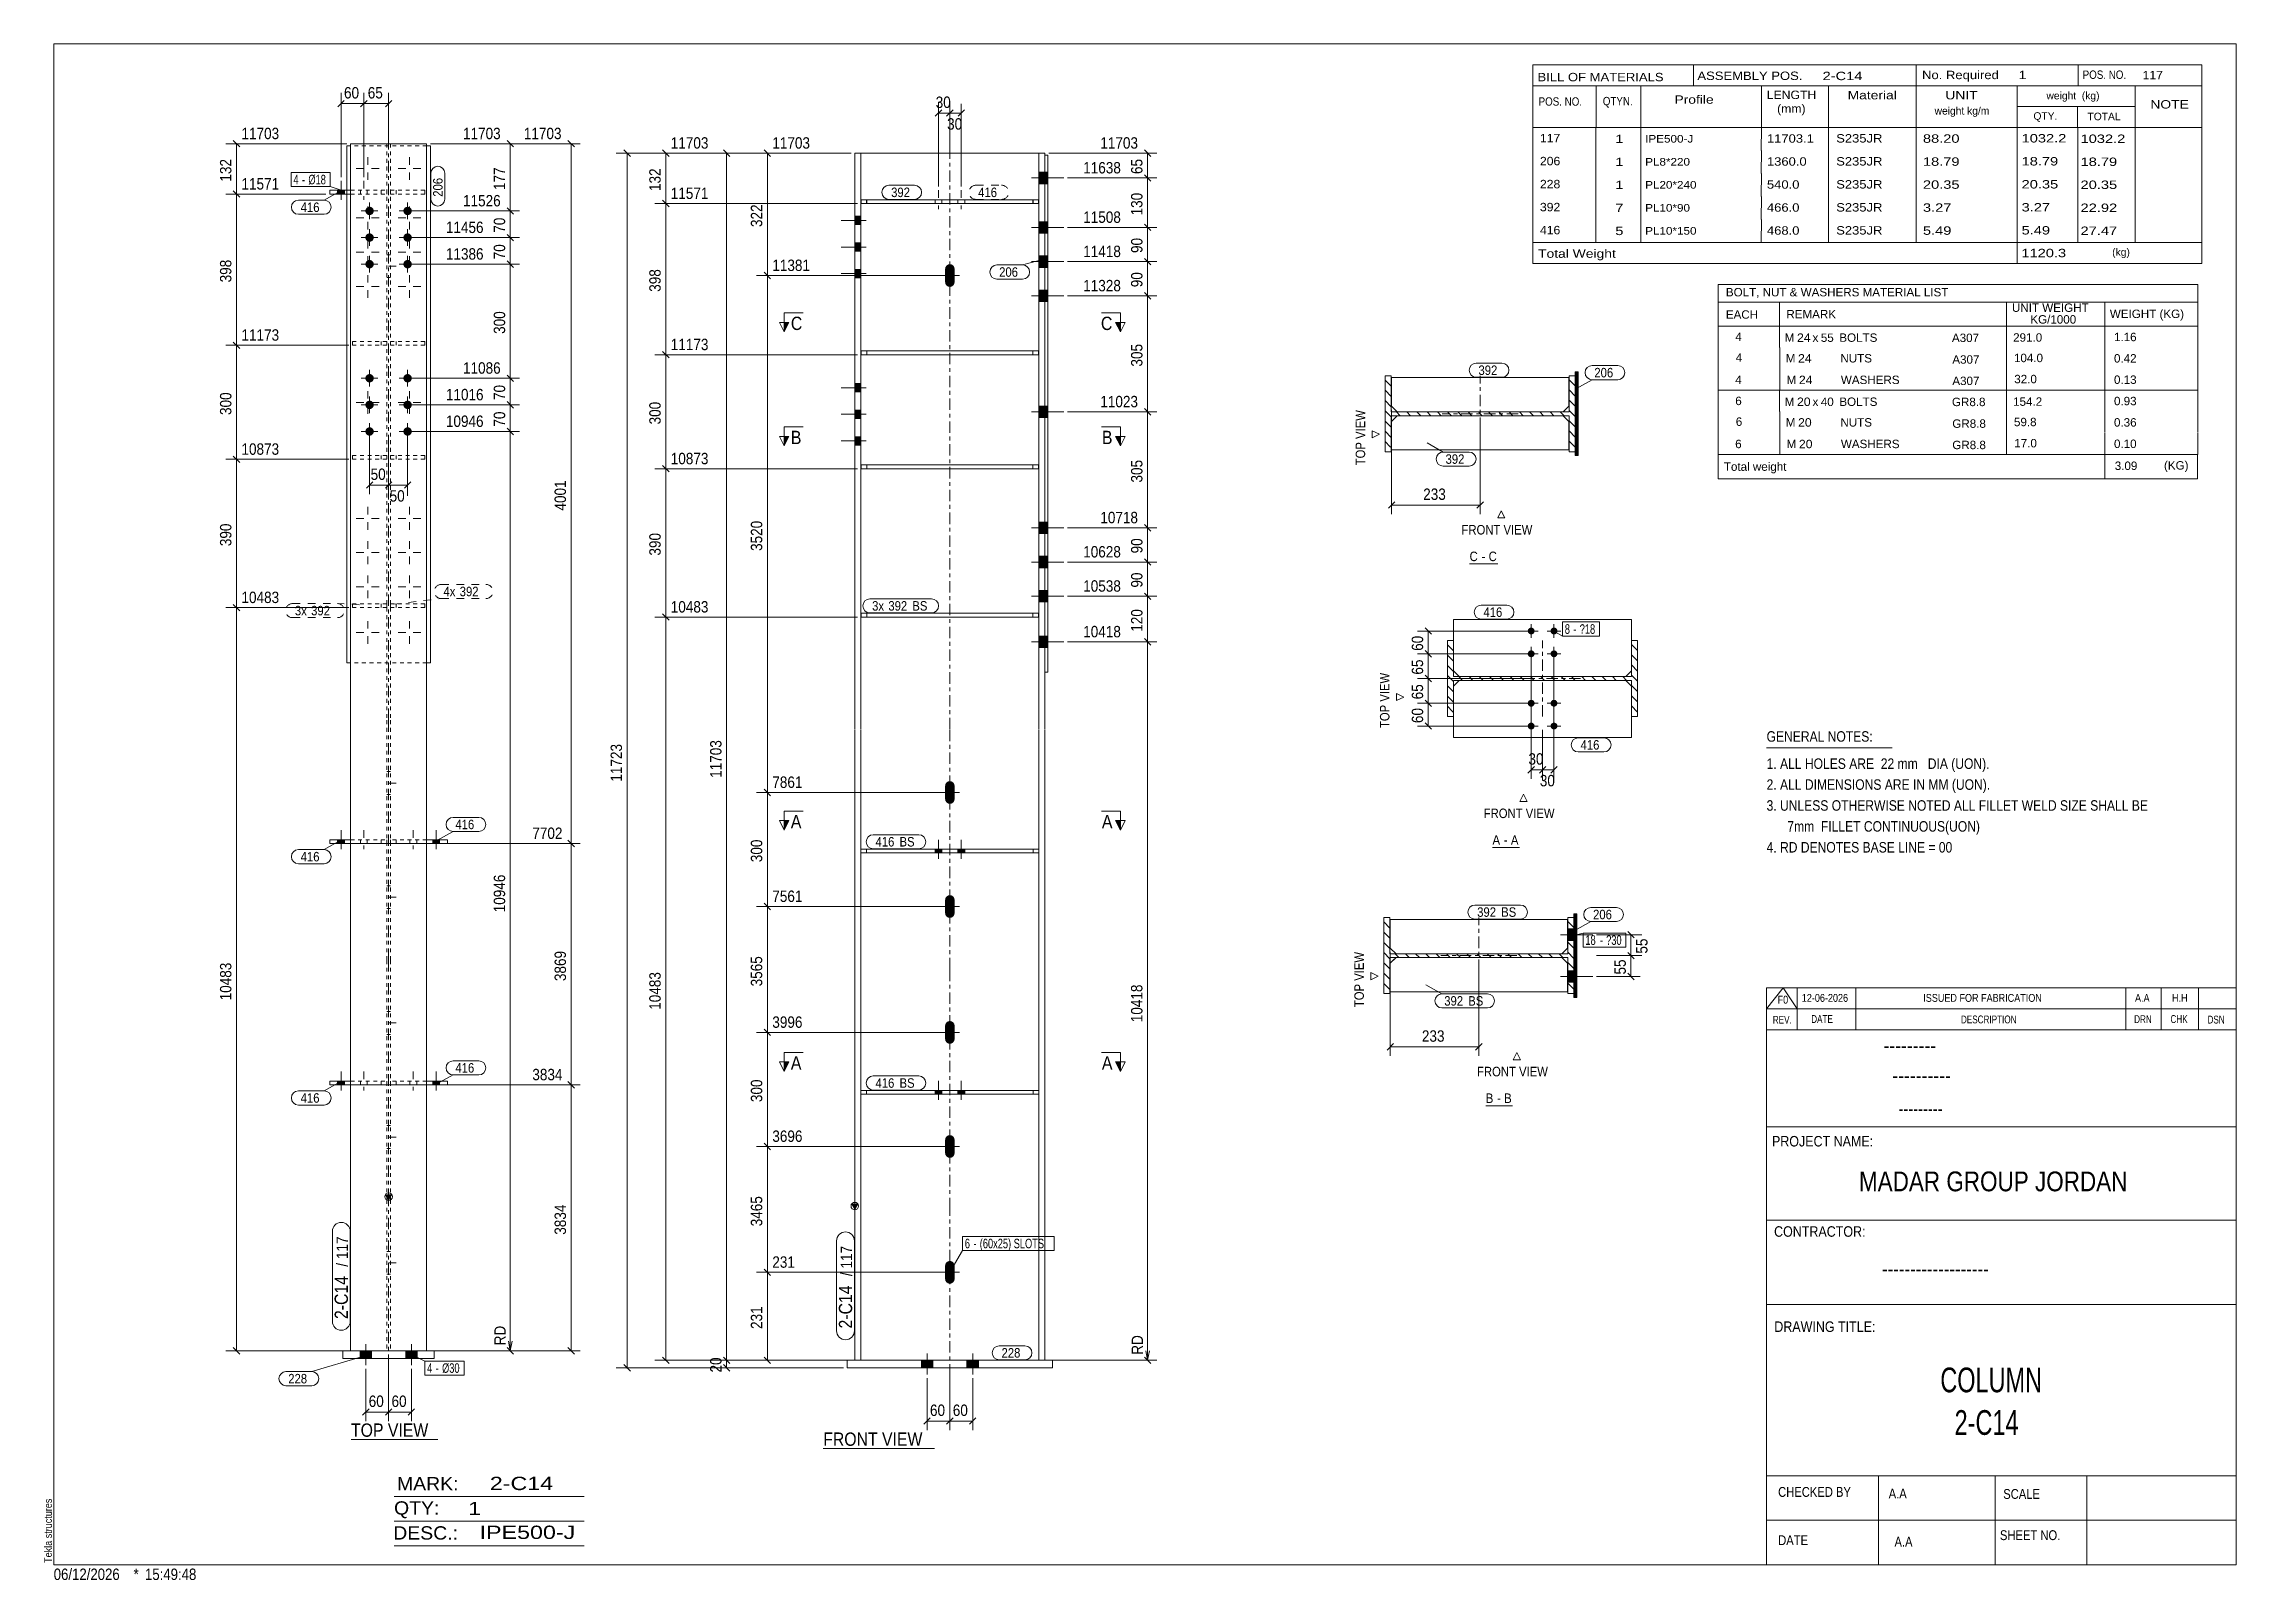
# Model space of a CAD drawing. Header units: millimetres. Extents: x 2 to 579, y 1 to 405.
import ezdxf

# ---------------------------------------------------------------- set-up
doc = ezdxf.new("R2010")
doc.units = ezdxf.units.MM
for name, pattern in [('XKITLINE00', [0]), ('XKITLINE01', [4, 1, -1, 1, -1]), ('XKITLINE02', [4, 2, -2]), ('XKITLINE03', [6, 3, -1, 1, -1])]:
    doc.linetypes.add(name, pattern=pattern)
for name, color, linetype, lineweight in [('Bolt', 3, 'Continuous', 0), ('BoltMark', 7, 'Continuous', 0), ('Dimensions', 7, 'Continuous', 0), ('DrawingSheet', 5, 'Continuous', 0), ('OtherObjectType', 7, 'Continuous', 0), ('Part', 2, 'Continuous', 0), ('PartMark', 7, 'Continuous', 0), ('Section', 6, 'Continuous', 0)]:
    doc.layers.add(name, color=color, linetype=linetype, lineweight=lineweight)
doc.styles.add('@ARIAL_UNICODE_MS_BOLD', font='ARIAL.TTF')
doc.styles.add('ARIAL', font='ARIAL.TTF')
doc.styles.add('ARIAL_NARROW', font='ARIALN.TTF')
doc.styles.add('COMIC_SANS_MS_BOLD', font='COMICBD.TTF')
doc.styles.add('SWIS721_EX_BT', font='ARIAL.TTF')
doc.styles.add('SWISSE', font='ARIAL.TTF')

# ---------------------------------------------------------------- blocks, each defined once
blk = doc.blocks.new('*A1')
at = {"layer": 'Part', "color": 7, "linetype": 'XKITLINE00', "lineweight": 0}
for p, q in [((373.18, 245.34), (371.58, 246.94)), ((373.18, 242.65), (371.58, 244.25)), ((421.58, 245.43), (419.98, 247.03)), ((421.58, 242.74), (419.98, 244.34)), ((373.18, 239.95), (371.58, 241.55)), ((373.18, 237.26), (371.58, 238.86)), ((375.55, 237.58), (374.55, 238.58)), ((378.25, 237.58), (377.25, 238.58)), ((380.94, 237.58), (379.94, 238.58)), ((383.63, 237.58), (382.63, 238.58)), ((386.33, 237.58), (385.33, 238.58)), ((389.02, 237.58), (388.02, 238.58)), ((391.72, 237.58), (390.72, 238.58)), ((394.41, 237.58), (393.41, 238.58)), ((397.1, 237.58), (396.1, 238.58)), ((399.8, 237.58), (398.8, 238.58)), ((402.49, 237.58), (401.49, 238.58)), ((405.19, 237.58), (404.19, 238.58)), ((407.88, 237.58), (406.88, 238.58)), ((410.57, 237.58), (409.57, 238.58)), ((413.27, 237.58), (412.27, 238.58)), ((415.96, 237.58), (414.96, 238.58)), ((418.66, 237.58), (417.66, 238.58)), ((421.58, 240.05), (419.98, 241.65)), ((421.58, 237.35), (419.98, 238.95)), ((373.18, 234.56), (371.58, 236.16)), ((373.18, 231.87), (371.58, 233.47)), ((372.93, 229.43), (371.58, 230.78)), ((421.58, 234.66), (419.98, 236.26)), ((421.58, 231.96), (419.98, 233.56)), ((421.58, 229.27), (419.98, 230.87)), ((371.58, 228.08), (371.58, 228.08)), ((371.58, 228.08), (371.58, 228.08)), ((373.18, 229.18), (372.93, 229.43))]:
    blk.add_line(p, q, dxfattribs=at)
blk = doc.blocks.new('*A2')
at = {"layer": 'Part', "color": 7, "linetype": 'XKITLINE00', "lineweight": 0}
for p, q in [((356.77, 314.97), (355.17, 316.57)), ((356.77, 312.28), (355.17, 313.88)), ((405.17, 315.06), (403.57, 316.66)), ((405.17, 312.37), (403.57, 313.97)), ((356.77, 309.58), (355.17, 311.18)), ((356.77, 306.89), (355.17, 308.49)), ((356.77, 304.19), (355.17, 305.79)), ((359.14, 307.21), (358.14, 308.21)), ((361.84, 307.21), (360.84, 308.21)), ((364.53, 307.21), (363.53, 308.21)), ((367.23, 307.21), (366.23, 308.21)), ((369.92, 307.21), (368.92, 308.21)), ((372.61, 307.21), (371.61, 308.21)), ((375.31, 307.21), (374.31, 308.21)), ((378, 307.21), (377, 308.21)), ((380.7, 307.21), (379.7, 308.21)), ((383.39, 307.21), (382.39, 308.21)), ((386.08, 307.21), (385.08, 308.21)), ((388.78, 307.21), (387.78, 308.21)), ((391.47, 307.21), (390.47, 308.21)), ((394.17, 307.21), (393.17, 308.21)), ((396.86, 307.21), (395.86, 308.21)), ((399.55, 307.21), (398.55, 308.21)), ((402.25, 307.21), (401.25, 308.21)), ((405.17, 309.68), (403.57, 311.28)), ((405.17, 306.98), (403.57, 308.58)), ((405.17, 304.29), (403.57, 305.89)), ((356.77, 301.5), (355.17, 303.1)), ((356.52, 299.06), (355.17, 300.41)), ((405.17, 301.59), (403.57, 303.19)), ((405.17, 298.9), (403.57, 300.5)), ((355.17, 297.71), (355.17, 297.71)), ((355.17, 297.71), (355.17, 297.71)), ((356.77, 298.81), (356.52, 299.06))]:
    blk.add_line(p, q, dxfattribs=at)
blk = doc.blocks.new('*A3')
at = {"layer": 'Part', "color": 7, "linetype": 'XKITLINE00', "lineweight": 0}
for p, q in [((405.3, 318.71), (405.17, 318.59)), ((405.4, 318.71), (405.17, 318.48)), ((405.51, 318.71), (405.17, 318.37)), ((405.62, 318.71), (405.17, 318.27)), ((405.73, 318.71), (405.17, 318.16)), ((405.84, 318.71), (405.17, 318.05)), ((405.94, 318.71), (405.17, 317.94)), ((405.97, 318.63), (405.17, 317.83)), ((405.97, 318.53), (405.17, 317.73)), ((405.97, 318.42), (405.17, 317.62)), ((405.97, 318.31), (405.17, 317.51)), ((405.97, 318.2), (405.17, 317.4)), ((405.97, 318.1), (405.17, 317.3)), ((405.97, 317.99), (405.17, 317.19)), ((405.97, 317.88), (405.17, 317.08)), ((405.97, 317.77), (405.17, 316.97)), ((405.97, 317.66), (405.17, 316.86)), ((405.97, 317.56), (405.17, 316.76)), ((405.97, 317.45), (405.17, 316.65)), ((405.97, 317.34), (405.17, 316.54)), ((405.97, 317.23), (405.17, 316.43)), ((405.97, 317.13), (405.17, 316.33)), ((405.97, 317.02), (405.17, 316.22)), ((405.97, 316.91), (405.17, 316.11)), ((405.97, 316.8), (405.17, 316)), ((405.97, 316.69), (405.17, 315.89)), ((405.97, 316.59), (405.17, 315.79)), ((405.97, 316.48), (405.17, 315.68)), ((405.97, 316.37), (405.17, 315.57)), ((405.97, 316.26), (405.17, 315.46)), ((405.97, 316.16), (405.17, 315.36)), ((405.97, 316.05), (405.17, 315.25)), ((405.97, 315.94), (405.17, 315.14)), ((405.97, 315.83), (405.17, 315.03)), ((405.97, 315.72), (405.17, 314.92)), ((405.97, 315.62), (405.17, 314.82)), ((405.97, 315.51), (405.17, 314.71)), ((405.97, 315.4), (405.17, 314.6)), ((405.97, 315.29), (405.17, 314.49)), ((405.97, 315.19), (405.17, 314.39)), ((405.97, 315.08), (405.17, 314.28)), ((405.97, 314.97), (405.17, 314.17)), ((405.97, 314.86), (405.17, 314.06)), ((405.97, 314.75), (405.17, 313.95)), ((405.97, 314.65), (405.17, 313.85)), ((405.97, 314.54), (405.17, 313.74)), ((405.97, 314.43), (405.17, 313.63)), ((405.97, 314.32), (405.17, 313.52)), ((405.97, 314.22), (405.17, 313.42)), ((405.97, 314.11), (405.17, 313.31)), ((405.97, 314), (405.17, 313.2)), ((405.97, 313.89), (405.17, 313.09)), ((405.97, 313.78), (405.17, 312.98)), ((405.97, 313.68), (405.17, 312.88)), ((405.97, 313.57), (405.17, 312.77)), ((405.97, 313.46), (405.17, 312.66)), ((405.97, 313.35), (405.17, 312.55)), ((405.97, 313.25), (405.17, 312.45)), ((405.97, 313.14), (405.17, 312.34)), ((405.97, 313.03), (405.17, 312.23)), ((405.97, 312.92), (405.17, 312.12)), ((405.97, 312.82), (405.17, 312.02)), ((405.97, 312.71), (405.17, 311.91)), ((405.97, 312.6), (405.17, 311.8)), ((405.97, 312.49), (405.17, 311.69)), ((405.97, 312.38), (405.17, 311.58)), ((405.97, 312.28), (405.17, 311.48)), ((405.97, 312.17), (405.17, 311.37)), ((405.97, 312.06), (405.17, 311.26)), ((405.97, 311.95), (405.17, 311.15)), ((405.97, 311.85), (405.17, 311.05)), ((405.97, 311.74), (405.17, 310.94)), ((405.97, 311.63), (405.17, 310.83)), ((405.97, 311.52), (405.17, 310.72)), ((405.97, 311.41), (405.17, 310.61)), ((405.97, 311.31), (405.17, 310.51)), ((405.97, 311.2), (405.17, 310.4)), ((405.97, 311.09), (405.17, 310.29)), ((405.97, 310.98), (405.17, 310.18)), ((405.97, 310.88), (405.17, 310.08)), ((405.97, 310.77), (405.17, 309.97)), ((405.97, 310.66), (405.17, 309.86)), ((405.97, 310.55), (405.17, 309.75)), ((405.97, 310.44), (405.17, 309.64)), ((405.97, 310.34), (405.17, 309.54)), ((405.97, 310.23), (405.17, 309.43)), ((405.97, 310.12), (405.17, 309.32)), ((405.97, 310.01), (405.17, 309.21)), ((405.97, 309.91), (405.17, 309.11)), ((405.97, 309.8), (405.17, 309)), ((405.97, 309.69), (405.17, 308.89)), ((405.97, 309.58), (405.17, 308.78)), ((405.97, 309.47), (405.17, 308.67)), ((405.97, 309.37), (405.17, 308.57)), ((405.97, 309.26), (405.17, 308.46)), ((405.97, 309.15), (405.17, 308.35)), ((405.97, 309.04), (405.17, 308.24)), ((405.97, 308.94), (405.17, 308.14)), ((405.97, 308.83), (405.17, 308.03)), ((405.97, 308.72), (405.17, 307.92)), ((405.97, 308.61), (405.17, 307.81)), ((405.97, 308.5), (405.17, 307.7)), ((405.97, 308.4), (405.17, 307.6)), ((405.97, 308.29), (405.17, 307.49)), ((405.97, 308.18), (405.17, 307.38)), ((405.97, 308.07), (405.17, 307.27)), ((405.97, 307.97), (405.17, 307.17)), ((405.97, 307.86), (405.17, 307.06)), ((405.97, 307.75), (405.17, 306.95)), ((405.97, 307.64), (405.17, 306.84)), ((405.97, 307.53), (405.17, 306.73)), ((405.97, 307.43), (405.17, 306.63)), ((405.97, 307.32), (405.17, 306.52)), ((405.97, 307.21), (405.17, 306.41)), ((405.97, 307.1), (405.17, 306.3)), ((405.97, 307), (405.17, 306.2)), ((405.97, 306.89), (405.17, 306.09)), ((405.97, 306.78), (405.17, 305.98)), ((405.97, 306.67), (405.17, 305.87)), ((405.97, 306.56), (405.17, 305.76)), ((405.97, 306.46), (405.17, 305.66)), ((405.97, 306.35), (405.17, 305.55)), ((405.97, 306.24), (405.17, 305.44)), ((405.97, 306.13), (405.17, 305.33)), ((405.97, 306.03), (405.17, 305.23)), ((405.97, 305.92), (405.17, 305.12)), ((405.97, 305.81), (405.17, 305.01)), ((405.97, 305.7), (405.17, 304.9)), ((405.97, 305.59), (405.17, 304.79)), ((405.97, 305.49), (405.17, 304.69)), ((405.97, 305.38), (405.17, 304.58)), ((405.97, 305.27), (405.17, 304.47)), ((405.97, 305.16), (405.17, 304.36)), ((405.97, 305.06), (405.17, 304.26)), ((405.97, 304.95), (405.17, 304.15)), ((405.97, 304.84), (405.17, 304.04)), ((405.97, 304.73), (405.17, 303.93)), ((405.97, 304.63), (405.17, 303.83)), ((405.97, 304.52), (405.17, 303.72)), ((405.97, 304.41), (405.17, 303.61)), ((405.97, 304.3), (405.17, 303.5)), ((405.97, 304.19), (405.17, 303.39)), ((405.97, 304.09), (405.17, 303.29)), ((405.97, 303.98), (405.17, 303.18)), ((405.97, 303.87), (405.17, 303.07)), ((405.97, 303.76), (405.17, 302.96)), ((405.97, 303.66), (405.17, 302.86)), ((405.97, 303.55), (405.17, 302.75)), ((405.97, 303.44), (405.17, 302.64)), ((405.97, 303.33), (405.17, 302.53)), ((405.97, 303.22), (405.17, 302.42)), ((405.97, 303.12), (405.17, 302.32)), ((405.97, 303.01), (405.17, 302.21)), ((405.97, 302.9), (405.17, 302.1)), ((405.97, 302.79), (405.17, 301.99)), ((405.97, 302.69), (405.17, 301.89)), ((405.97, 302.58), (405.17, 301.78)), ((405.97, 302.47), (405.17, 301.67)), ((405.97, 302.36), (405.17, 301.56)), ((405.97, 302.25), (405.17, 301.45)), ((405.97, 302.15), (405.17, 301.35)), ((405.97, 302.04), (405.17, 301.24)), ((405.97, 301.93), (405.17, 301.13)), ((405.97, 301.82), (405.17, 301.02)), ((405.97, 301.72), (405.17, 300.92)), ((405.97, 301.61), (405.17, 300.81)), ((405.97, 301.5), (405.17, 300.7)), ((405.97, 301.39), (405.17, 300.59)), ((405.97, 301.28), (405.17, 300.48)), ((405.97, 301.18), (405.17, 300.38)), ((405.97, 301.07), (405.17, 300.27)), ((405.97, 300.96), (405.17, 300.16)), ((405.97, 300.85), (405.17, 300.05)), ((405.97, 300.75), (405.17, 299.95)), ((405.97, 300.64), (405.17, 299.84)), ((405.97, 300.53), (405.17, 299.73)), ((405.97, 300.42), (405.17, 299.62)), ((405.97, 300.31), (405.17, 299.51)), ((405.97, 300.21), (405.17, 299.41)), ((405.97, 300.1), (405.17, 299.3)), ((405.97, 299.99), (405.17, 299.19)), ((405.97, 299.88), (405.17, 299.08)), ((405.97, 299.78), (405.17, 298.98)), ((405.97, 299.67), (405.17, 298.87)), ((405.97, 299.56), (405.17, 298.76)), ((405.97, 299.45), (405.17, 298.65)), ((405.97, 299.34), (405.17, 298.54)), ((405.97, 299.24), (405.17, 298.44)), ((405.97, 299.13), (405.17, 298.33)), ((405.97, 299.02), (405.17, 298.22)), ((405.97, 298.91), (405.17, 298.11)), ((405.97, 298.81), (405.17, 298.01)), ((405.97, 298.7), (405.17, 297.9)), ((405.97, 298.59), (405.17, 297.79)), ((405.97, 298.48), (405.17, 297.68)), ((405.97, 298.37), (405.17, 297.57)), ((405.97, 298.27), (405.17, 297.47)), ((405.97, 298.16), (405.17, 297.36)), ((405.97, 298.05), (405.17, 297.25)), ((405.97, 297.94), (405.17, 297.14)), ((405.97, 297.84), (405.17, 297.04)), ((405.97, 297.73), (405.17, 296.93)), ((405.97, 297.62), (405.17, 296.82)), ((405.97, 297.51), (405.17, 296.71)), ((405.17, 296.71), (405.17, 296.71)), ((405.97, 297.4), (405.28, 296.71)), ((405.97, 297.3), (405.39, 296.71)), ((405.97, 297.19), (405.5, 296.71)), ((405.97, 297.08), (405.6, 296.71)), ((405.97, 296.97), (405.71, 296.71)), ((405.97, 296.87), (405.82, 296.71)), ((405.94, 296.72), (405.93, 296.71))]:
    blk.add_line(p, q, dxfattribs=at)
blk = doc.blocks.new('*A4')
at = {"layer": 'Part', "color": 7, "linetype": 'XKITLINE00', "lineweight": 0}
for p, q in [((356.43, 172.47), (354.83, 174.07)), ((404.83, 172.56), (403.23, 174.16)), ((356.43, 169.77), (354.83, 171.37)), ((356.43, 167.08), (354.83, 168.68)), ((404.83, 169.87), (403.23, 171.47)), ((404.83, 167.17), (403.23, 168.77)), ((356.43, 164.39), (354.83, 165.99)), ((356.43, 161.69), (354.83, 163.29)), ((358.8, 164.71), (357.8, 165.71)), ((361.49, 164.71), (360.49, 165.71)), ((364.19, 164.71), (363.19, 165.71)), ((366.88, 164.71), (365.88, 165.71)), ((369.58, 164.71), (368.58, 165.71)), ((372.27, 164.71), (371.27, 165.71)), ((374.96, 164.71), (373.96, 165.71)), ((377.66, 164.71), (376.66, 165.71)), ((380.35, 164.71), (379.35, 165.71)), ((383.05, 164.71), (382.05, 165.71)), ((385.74, 164.71), (384.74, 165.71)), ((388.43, 164.71), (387.43, 165.71)), ((391.13, 164.71), (390.13, 165.71)), ((393.82, 164.71), (392.82, 165.71)), ((396.52, 164.71), (395.52, 165.71)), ((399.21, 164.71), (398.21, 165.71)), ((401.9, 164.71), (400.9, 165.71)), ((404.83, 164.48), (403.23, 166.08)), ((404.83, 161.78), (403.23, 163.38)), ((356.43, 159), (354.83, 160.6)), ((356.18, 156.56), (354.83, 157.9)), ((356.43, 156.3), (356.18, 156.56)), ((404.83, 159.09), (403.23, 160.69)), ((404.83, 156.4), (403.23, 158)), ((354.83, 155.21), (354.83, 155.21)), ((354.83, 155.21), (354.83, 155.21))]:
    blk.add_line(p, q, dxfattribs=at)
blk = doc.blocks.new('*A5')
at = {"layer": 'Part', "color": 7, "linetype": 'XKITLINE00', "lineweight": 0}
for p, q in [((404.95, 176.21), (404.83, 176.09)), ((405.06, 176.21), (404.83, 175.98)), ((405.17, 176.21), (404.83, 175.87)), ((405.28, 176.21), (404.83, 175.76)), ((405.38, 176.21), (404.83, 175.65)), ((405.49, 176.21), (404.83, 175.55)), ((405.6, 176.21), (404.83, 175.44)), ((405.63, 176.13), (404.83, 175.33)), ((405.63, 176.02), (404.83, 175.22)), ((405.63, 175.91), (404.83, 175.11)), ((405.63, 175.81), (404.83, 175.01)), ((405.63, 175.7), (404.83, 174.9)), ((405.63, 175.59), (404.83, 174.79)), ((405.63, 175.48), (404.83, 174.68)), ((405.63, 175.38), (404.83, 174.58)), ((405.63, 175.27), (404.83, 174.47)), ((405.63, 175.16), (404.83, 174.36)), ((405.63, 175.05), (404.83, 174.25)), ((405.63, 174.94), (404.83, 174.14)), ((405.63, 174.84), (404.83, 174.04)), ((405.63, 174.73), (404.83, 173.93)), ((405.63, 174.62), (404.83, 173.82)), ((405.63, 174.51), (404.83, 173.71)), ((405.63, 174.41), (404.83, 173.61)), ((405.63, 174.3), (404.83, 173.5)), ((405.63, 174.19), (404.83, 173.39)), ((405.63, 174.08), (404.83, 173.28)), ((405.63, 173.98), (404.83, 173.18)), ((405.63, 173.87), (404.83, 173.07)), ((405.63, 173.76), (404.83, 172.96)), ((405.63, 173.65), (404.83, 172.85)), ((405.63, 173.54), (404.83, 172.74)), ((405.63, 173.44), (404.83, 172.64)), ((405.63, 173.33), (404.83, 172.53)), ((405.63, 173.22), (404.83, 172.42)), ((405.63, 173.11), (404.83, 172.31)), ((405.63, 173.01), (404.83, 172.21)), ((405.63, 172.9), (404.83, 172.1)), ((405.63, 172.79), (404.83, 171.99)), ((405.63, 172.68), (404.83, 171.88)), ((405.63, 172.57), (404.83, 171.77)), ((405.63, 172.47), (404.83, 171.67)), ((405.63, 172.36), (404.83, 171.56)), ((405.63, 172.25), (404.83, 171.45)), ((405.63, 172.14), (404.83, 171.34)), ((405.63, 172.04), (404.83, 171.24)), ((405.63, 171.93), (404.83, 171.13)), ((405.63, 171.82), (404.83, 171.02)), ((405.63, 171.71), (404.83, 170.91)), ((405.63, 171.6), (404.83, 170.8)), ((405.63, 171.5), (404.83, 170.7)), ((405.63, 171.39), (404.83, 170.59)), ((405.63, 171.28), (404.83, 170.48)), ((405.63, 171.17), (404.83, 170.37)), ((405.63, 171.07), (404.83, 170.27)), ((405.63, 170.96), (404.83, 170.16)), ((405.63, 170.85), (404.83, 170.05)), ((405.63, 170.74), (404.83, 169.94)), ((405.63, 170.63), (404.83, 169.83)), ((405.63, 170.53), (404.83, 169.73)), ((405.63, 170.42), (404.83, 169.62)), ((405.63, 170.31), (404.83, 169.51)), ((405.63, 170.2), (404.83, 169.4)), ((405.63, 170.1), (404.83, 169.3)), ((405.63, 169.99), (404.83, 169.19)), ((405.63, 169.88), (404.83, 169.08)), ((405.63, 169.77), (404.83, 168.97)), ((405.63, 169.66), (404.83, 168.86)), ((405.63, 169.56), (404.83, 168.76)), ((405.63, 169.45), (404.83, 168.65)), ((405.63, 169.34), (404.83, 168.54)), ((405.63, 169.23), (404.83, 168.43)), ((405.63, 169.13), (404.83, 168.33)), ((405.63, 169.02), (404.83, 168.22)), ((405.63, 168.91), (404.83, 168.11)), ((405.63, 168.8), (404.83, 168)), ((405.63, 168.69), (404.83, 167.89)), ((405.63, 168.59), (404.83, 167.79)), ((405.63, 168.48), (404.83, 167.68)), ((405.63, 168.37), (404.83, 167.57)), ((405.63, 168.26), (404.83, 167.46)), ((405.63, 168.16), (404.83, 167.36)), ((405.63, 168.05), (404.83, 167.25)), ((405.63, 167.94), (404.83, 167.14)), ((405.63, 167.83), (404.83, 167.03)), ((405.63, 167.72), (404.83, 166.92)), ((405.63, 167.62), (404.83, 166.82)), ((405.63, 167.51), (404.83, 166.71)), ((405.63, 167.4), (404.83, 166.6)), ((405.63, 167.29), (404.83, 166.49)), ((405.63, 167.19), (404.83, 166.39)), ((405.63, 167.08), (404.83, 166.28)), ((405.63, 166.97), (404.83, 166.17)), ((405.63, 166.86), (404.83, 166.06)), ((405.63, 166.75), (404.83, 165.95)), ((405.63, 166.65), (404.83, 165.85)), ((405.63, 166.54), (404.83, 165.74)), ((405.63, 166.43), (404.83, 165.63)), ((405.63, 166.32), (404.83, 165.52)), ((405.63, 166.22), (404.83, 165.42)), ((405.63, 166.11), (404.83, 165.31)), ((405.63, 166), (404.83, 165.2)), ((405.63, 165.89), (404.83, 165.09)), ((405.63, 165.79), (404.83, 164.99)), ((405.63, 165.68), (404.83, 164.88)), ((405.63, 165.57), (404.83, 164.77)), ((405.63, 165.46), (404.83, 164.66)), ((405.63, 165.35), (404.83, 164.55)), ((405.63, 165.25), (404.83, 164.45)), ((405.63, 165.14), (404.83, 164.34)), ((405.63, 165.03), (404.83, 164.23)), ((405.63, 164.92), (404.83, 164.12)), ((405.63, 164.82), (404.83, 164.02)), ((405.63, 164.71), (404.83, 163.91)), ((405.63, 164.6), (404.83, 163.8)), ((405.63, 164.49), (404.83, 163.69)), ((405.63, 164.38), (404.83, 163.58)), ((405.63, 164.28), (404.83, 163.48)), ((405.63, 164.17), (404.83, 163.37)), ((405.63, 164.06), (404.83, 163.26)), ((405.63, 163.95), (404.83, 163.15)), ((405.63, 163.85), (404.83, 163.05)), ((405.63, 163.74), (404.83, 162.94)), ((405.63, 163.63), (404.83, 162.83)), ((405.63, 163.52), (404.83, 162.72)), ((405.63, 163.41), (404.83, 162.61)), ((405.63, 163.31), (404.83, 162.51)), ((405.63, 163.2), (404.83, 162.4)), ((405.63, 163.09), (404.83, 162.29)), ((405.63, 162.98), (404.83, 162.18)), ((405.63, 162.88), (404.83, 162.08)), ((405.63, 162.77), (404.83, 161.97)), ((405.63, 162.66), (404.83, 161.86)), ((405.63, 162.55), (404.83, 161.75)), ((405.63, 162.44), (404.83, 161.64)), ((405.63, 162.34), (404.83, 161.54)), ((405.63, 162.23), (404.83, 161.43)), ((405.63, 162.12), (404.83, 161.32)), ((405.63, 162.01), (404.83, 161.21)), ((405.63, 161.91), (404.83, 161.11)), ((405.63, 161.8), (404.83, 161)), ((405.63, 161.69), (404.83, 160.89)), ((405.63, 161.58), (404.83, 160.78)), ((405.63, 161.47), (404.83, 160.67)), ((405.63, 161.37), (404.83, 160.57)), ((405.63, 161.26), (404.83, 160.46)), ((405.63, 161.15), (404.83, 160.35)), ((405.63, 161.04), (404.83, 160.24)), ((405.63, 160.94), (404.83, 160.14)), ((405.63, 160.83), (404.83, 160.03)), ((405.63, 160.72), (404.83, 159.92)), ((405.63, 160.61), (404.83, 159.81)), ((405.63, 160.5), (404.83, 159.7)), ((405.63, 160.4), (404.83, 159.6)), ((405.63, 160.29), (404.83, 159.49)), ((405.63, 160.18), (404.83, 159.38)), ((405.63, 160.07), (404.83, 159.27)), ((405.63, 159.97), (404.83, 159.17)), ((405.63, 159.86), (404.83, 159.06)), ((405.63, 159.75), (404.83, 158.95)), ((405.63, 159.64), (404.83, 158.84)), ((405.63, 159.53), (404.83, 158.73)), ((405.63, 159.43), (404.83, 158.63)), ((405.63, 159.32), (404.83, 158.52)), ((405.63, 159.21), (404.83, 158.41)), ((405.63, 159.1), (404.83, 158.3)), ((405.63, 159), (404.83, 158.2)), ((405.63, 158.89), (404.83, 158.09)), ((405.63, 158.78), (404.83, 157.98)), ((405.63, 158.67), (404.83, 157.87)), ((405.63, 158.56), (404.83, 157.76)), ((405.63, 158.46), (404.83, 157.66)), ((405.63, 158.35), (404.83, 157.55)), ((405.63, 158.24), (404.83, 157.44)), ((405.63, 158.13), (404.83, 157.33)), ((405.63, 158.03), (404.83, 157.23)), ((405.63, 157.92), (404.83, 157.12)), ((405.63, 157.81), (404.83, 157.01)), ((405.63, 157.7), (404.83, 156.9)), ((405.63, 157.6), (404.83, 156.8)), ((405.63, 157.49), (404.83, 156.69)), ((405.63, 157.38), (404.83, 156.58)), ((405.63, 157.27), (404.83, 156.47)), ((405.63, 157.16), (404.83, 156.36)), ((405.63, 157.06), (404.83, 156.26)), ((405.63, 156.95), (404.83, 156.15)), ((405.63, 156.84), (404.83, 156.04)), ((405.63, 156.73), (404.83, 155.93)), ((405.63, 156.63), (404.83, 155.83)), ((405.63, 156.52), (404.83, 155.72)), ((405.63, 156.41), (404.83, 155.61)), ((405.63, 156.3), (404.83, 155.5)), ((405.63, 156.19), (404.83, 155.39)), ((405.63, 156.09), (404.83, 155.29)), ((405.63, 155.98), (404.83, 155.18)), ((405.63, 155.87), (404.83, 155.07)), ((405.63, 155.76), (404.83, 154.96)), ((405.63, 155.66), (404.83, 154.86)), ((405.63, 155.55), (404.83, 154.75)), ((405.63, 155.44), (404.83, 154.64)), ((405.63, 155.33), (404.83, 154.53)), ((405.63, 155.22), (404.83, 154.42)), ((405.63, 155.12), (404.83, 154.32)), ((405.63, 155.01), (404.83, 154.21)), ((404.83, 154.21), (404.83, 154.21)), ((405.63, 154.9), (404.94, 154.21)), ((405.63, 154.79), (405.04, 154.21)), ((405.63, 154.69), (405.15, 154.21)), ((405.63, 154.58), (405.26, 154.21)), ((405.63, 154.47), (405.37, 154.21)), ((405.63, 154.36), (405.48, 154.21)), ((405.59, 154.22), (405.58, 154.21))]:
    blk.add_line(p, q, dxfattribs=at)
blk = doc.blocks.new('*A6')
at = {"layer": 'Bolt'}
for points in [[(240.69, 341.06), (240.21, 341.16), (239.8, 341.43), (239.53, 341.83), (239.44, 342.31), (239.44, 345.81), (239.53, 346.29), (239.8, 346.7), (240.21, 346.97), (240.69, 347.06), (241.17, 346.97), (241.57, 346.7), (241.84, 346.29), (241.94, 345.81), (241.94, 342.31), (241.84, 341.83), (241.57, 341.43), (241.17, 341.16)], [(240.69, 205.12), (240.21, 205.21), (239.8, 205.48), (239.53, 205.89), (239.44, 206.37), (239.44, 209.87), (239.53, 210.35), (239.8, 210.75), (240.21, 211.02), (240.69, 211.12), (241.17, 211.02), (241.57, 210.75), (241.84, 210.35), (241.94, 209.87), (241.94, 206.37), (241.84, 205.89), (241.57, 205.48), (241.17, 205.21)], [(240.69, 175.12), (240.21, 175.21), (239.8, 175.48), (239.53, 175.89), (239.44, 176.37), (239.44, 179.87), (239.53, 180.35), (239.8, 180.75), (240.21, 181.02), (240.69, 181.12), (241.17, 181.02), (241.57, 180.75), (241.84, 180.35), (241.94, 179.87), (241.94, 176.37), (241.84, 175.89), (241.57, 175.48), (241.17, 175.21)], [(240.69, 142.02), (240.21, 142.11), (239.8, 142.38), (239.53, 142.79), (239.44, 143.27), (239.44, 146.77), (239.53, 147.25), (239.8, 147.65), (240.21, 147.92), (240.69, 148.02), (241.17, 147.92), (241.57, 147.65), (241.84, 147.25), (241.94, 146.77), (241.94, 143.27), (241.84, 142.79), (241.57, 142.38), (241.17, 142.11)], [(240.69, 112.02), (240.21, 112.11), (239.8, 112.38), (239.53, 112.79), (239.44, 113.27), (239.44, 116.77), (239.53, 117.25), (239.8, 117.65), (240.21, 117.92), (240.69, 118.02), (241.17, 117.92), (241.57, 117.65), (241.84, 117.25), (241.94, 116.77), (241.94, 113.27), (241.84, 112.79), (241.57, 112.38), (241.17, 112.11)], [(240.69, 78.92), (240.21, 79.01), (239.8, 79.28), (239.53, 79.69), (239.44, 80.17), (239.44, 83.67), (239.53, 84.15), (239.8, 84.55), (240.21, 84.82), (240.69, 84.92), (241.17, 84.82), (241.57, 84.55), (241.84, 84.15), (241.94, 83.67), (241.94, 80.17), (241.84, 79.69), (241.57, 79.28), (241.17, 79.01)]]:
    blk.add_hatch(color=3, dxfattribs=at).paths.add_polyline_path(points, flags=17)
at = {"layer": 'Bolt', "color": 3, "linetype": 'XKITLINE00', "lineweight": 0}
for p, q in [((240.69, 346.56), (240.69, 341.56)), ((238.19, 344.06), (243.19, 344.06)), ((238.19, 208.12), (243.19, 208.12)), ((240.69, 210.62), (240.69, 205.62)), ((240.69, 180.62), (240.69, 175.62)), ((238.19, 178.12), (243.19, 178.12)), ((238.19, 145.02), (243.19, 145.02)), ((240.69, 147.52), (240.69, 142.52)), ((240.69, 117.52), (240.69, 112.52)), ((238.19, 115.02), (243.19, 115.02)), ((238.19, 81.92), (243.19, 81.92)), ((240.69, 84.42), (240.69, 79.42))]:
    blk.add_line(p, q, dxfattribs=at)
blk = doc.blocks.new('*A7')
at = {"layer": 'Bolt'}
for points in [[(217.29, 357.47), (215.69, 357.47), (215.69, 359.67), (217.29, 359.67)], [(217.29, 357.47), (215.69, 357.47), (215.69, 359.67), (217.29, 359.67)], [(217.29, 350.47), (215.69, 350.47), (215.69, 352.67), (217.29, 352.67)], [(217.29, 350.47), (215.69, 350.47), (215.69, 352.67), (217.29, 352.67)], [(217.29, 343.47), (215.69, 343.47), (215.69, 345.67), (217.29, 345.67)], [(217.29, 343.47), (215.69, 343.47), (215.69, 345.67), (217.29, 345.67)], [(217.29, 313.47), (215.69, 313.47), (215.69, 315.67), (217.29, 315.67)], [(217.29, 313.47), (215.69, 313.47), (215.69, 315.67), (217.29, 315.67)], [(217.29, 306.47), (215.69, 306.47), (215.69, 308.67), (217.29, 308.67)], [(217.29, 306.47), (215.69, 306.47), (215.69, 308.67), (217.29, 308.67)], [(217.29, 299.47), (215.69, 299.47), (215.69, 301.67), (217.29, 301.67)], [(217.29, 299.47), (215.69, 299.47), (215.69, 301.67), (217.29, 301.67)]]:
    blk.add_hatch(color=3, dxfattribs=at).paths.add_polyline_path(points, flags=17)
at = {"layer": 'Bolt', "color": 3, "linetype": 'XKITLINE00', "lineweight": 0}
for p, q in [((218.64, 358.57), (212.14, 358.57)), ((218.64, 358.57), (212.14, 358.57)), ((217.29, 359.67), (215.69, 359.67)), ((217.29, 359.67), (215.69, 359.67)), ((217.29, 357.47), (215.69, 357.47)), ((217.29, 357.47), (215.69, 357.47)), ((217.29, 352.67), (215.69, 352.67)), ((217.29, 352.67), (215.69, 352.67)), ((218.64, 351.57), (212.14, 351.57)), ((218.64, 351.57), (212.14, 351.57)), ((217.29, 350.47), (215.69, 350.47)), ((217.29, 350.47), (215.69, 350.47)), ((218.64, 344.57), (212.14, 344.57)), ((218.64, 344.57), (212.14, 344.57)), ((217.29, 345.67), (215.69, 345.67)), ((217.29, 345.67), (215.69, 345.67)), ((217.29, 343.47), (215.69, 343.47)), ((217.29, 343.47), (215.69, 343.47)), ((218.64, 314.57), (212.14, 314.57)), ((218.64, 314.57), (212.14, 314.57)), ((217.29, 315.67), (215.69, 315.67)), ((217.29, 315.67), (215.69, 315.67)), ((217.29, 313.47), (215.69, 313.47)), ((217.29, 313.47), (215.69, 313.47)), ((218.64, 307.57), (212.14, 307.57)), ((218.64, 307.57), (212.14, 307.57)), ((217.29, 308.67), (215.69, 308.67)), ((217.29, 308.67), (215.69, 308.67)), ((217.29, 306.47), (215.69, 306.47)), ((217.29, 306.47), (215.69, 306.47)), ((218.64, 300.57), (212.14, 300.57)), ((218.64, 300.57), (212.14, 300.57)), ((217.29, 301.67), (215.69, 301.67)), ((217.29, 301.67), (215.69, 301.67)), ((217.29, 299.47), (215.69, 299.47)), ((217.29, 299.47), (215.69, 299.47))]:
    blk.add_line(p, q, dxfattribs=at)
blk = doc.blocks.new('*A8')
at = {"layer": 'Bolt'}
for points in [[(265.69, 368.22), (264.09, 368.22), (264.09, 371.22), (265.69, 371.22)], [(265.69, 368.22), (264.09, 368.22), (264.09, 371.22), (265.69, 371.22)], [(266.49, 368.22), (265.69, 368.22), (265.69, 371.22), (266.49, 371.22)], [(266.49, 368.22), (265.69, 368.22), (265.69, 371.22), (266.49, 371.22)], [(265.69, 355.22), (264.09, 355.22), (264.09, 358.22), (265.69, 358.22)], [(265.69, 355.22), (264.09, 355.22), (264.09, 358.22), (265.69, 358.22)], [(266.49, 355.22), (265.69, 355.22), (265.69, 358.22), (266.49, 358.22)], [(266.49, 355.22), (265.69, 355.22), (265.69, 358.22), (266.49, 358.22)], [(265.69, 346.22), (264.09, 346.22), (264.09, 349.22), (265.69, 349.22)], [(265.69, 346.22), (264.09, 346.22), (264.09, 349.22), (265.69, 349.22)], [(266.49, 346.22), (265.69, 346.22), (265.69, 349.22), (266.49, 349.22)], [(266.49, 346.22), (265.69, 346.22), (265.69, 349.22), (266.49, 349.22)], [(265.69, 337.22), (264.09, 337.22), (264.09, 340.22), (265.69, 340.22)], [(265.69, 337.22), (264.09, 337.22), (264.09, 340.22), (265.69, 340.22)], [(266.49, 337.22), (265.69, 337.22), (265.69, 340.22), (266.49, 340.22)], [(266.49, 337.22), (265.69, 337.22), (265.69, 340.22), (266.49, 340.22)], [(265.69, 306.72), (264.09, 306.72), (264.09, 309.72), (265.69, 309.72)], [(265.69, 306.72), (264.09, 306.72), (264.09, 309.72), (265.69, 309.72)], [(266.49, 306.72), (265.69, 306.72), (265.69, 309.72), (266.49, 309.72)], [(266.49, 306.72), (265.69, 306.72), (265.69, 309.72), (266.49, 309.72)], [(265.69, 276.22), (264.09, 276.22), (264.09, 279.22), (265.69, 279.22)], [(265.69, 276.22), (264.09, 276.22), (264.09, 279.22), (265.69, 279.22)], [(266.49, 276.22), (265.69, 276.22), (265.69, 279.22), (266.49, 279.22)], [(266.49, 276.22), (265.69, 276.22), (265.69, 279.22), (266.49, 279.22)], [(265.69, 267.22), (264.09, 267.22), (264.09, 270.22), (265.69, 270.22)], [(265.69, 267.22), (264.09, 267.22), (264.09, 270.22), (265.69, 270.22)], [(266.49, 267.22), (265.69, 267.22), (265.69, 270.22), (266.49, 270.22)], [(266.49, 267.22), (265.69, 267.22), (265.69, 270.22), (266.49, 270.22)], [(265.69, 258.22), (264.09, 258.22), (264.09, 261.22), (265.69, 261.22)], [(265.69, 258.22), (264.09, 258.22), (264.09, 261.22), (265.69, 261.22)], [(266.49, 258.22), (265.69, 258.22), (265.69, 261.22), (266.49, 261.22)], [(266.49, 258.22), (265.69, 258.22), (265.69, 261.22), (266.49, 261.22)], [(265.69, 246.22), (264.09, 246.22), (264.09, 249.22), (265.69, 249.22)], [(265.69, 246.22), (264.09, 246.22), (264.09, 249.22), (265.69, 249.22)], [(266.49, 246.22), (265.69, 246.22), (265.69, 249.22), (266.49, 249.22)], [(266.49, 246.22), (265.69, 246.22), (265.69, 249.22), (266.49, 249.22)]]:
    blk.add_hatch(color=3, dxfattribs=at).paths.add_polyline_path(points, flags=17)
at = {"layer": 'Bolt', "color": 3, "linetype": 'XKITLINE00', "lineweight": 0}
for p, q in [((262.14, 369.72), (270.64, 369.72)), ((262.14, 369.72), (270.64, 369.72)), ((264.09, 371.22), (265.69, 371.22)), ((264.09, 371.22), (265.69, 371.22)), ((265.69, 371.22), (266.49, 371.22)), ((265.69, 371.22), (266.49, 371.22)), ((264.09, 368.22), (265.69, 368.22)), ((264.09, 368.22), (265.69, 368.22)), ((265.69, 368.22), (266.49, 368.22)), ((265.69, 368.22), (266.49, 368.22)), ((264.09, 358.22), (265.69, 358.22)), ((264.09, 358.22), (265.69, 358.22)), ((265.69, 358.22), (266.49, 358.22)), ((265.69, 358.22), (266.49, 358.22)), ((262.14, 356.72), (270.64, 356.72)), ((262.14, 356.72), (270.64, 356.72)), ((264.09, 355.22), (265.69, 355.22)), ((264.09, 355.22), (265.69, 355.22)), ((265.69, 355.22), (266.49, 355.22)), ((265.69, 355.22), (266.49, 355.22)), ((262.14, 347.72), (270.64, 347.72)), ((262.14, 347.72), (270.64, 347.72)), ((264.09, 349.22), (265.69, 349.22)), ((264.09, 349.22), (265.69, 349.22)), ((264.09, 346.22), (265.69, 346.22)), ((264.09, 346.22), (265.69, 346.22)), ((265.69, 349.22), (266.49, 349.22)), ((265.69, 349.22), (266.49, 349.22)), ((265.69, 346.22), (266.49, 346.22)), ((265.69, 346.22), (266.49, 346.22)), ((264.09, 340.22), (265.69, 340.22)), ((264.09, 340.22), (265.69, 340.22)), ((265.69, 340.22), (266.49, 340.22)), ((265.69, 340.22), (266.49, 340.22)), ((262.14, 338.72), (270.64, 338.72)), ((262.14, 338.72), (270.64, 338.72)), ((264.09, 337.22), (265.69, 337.22)), ((264.09, 337.22), (265.69, 337.22)), ((265.69, 337.22), (266.49, 337.22)), ((265.69, 337.22), (266.49, 337.22)), ((262.14, 308.22), (270.64, 308.22)), ((262.14, 308.22), (270.64, 308.22)), ((264.09, 309.72), (265.69, 309.72)), ((264.09, 309.72), (265.69, 309.72)), ((264.09, 306.72), (265.69, 306.72)), ((264.09, 306.72), (265.69, 306.72)), ((265.69, 309.72), (266.49, 309.72)), ((265.69, 309.72), (266.49, 309.72)), ((265.69, 306.72), (266.49, 306.72)), ((265.69, 306.72), (266.49, 306.72)), ((262.14, 277.72), (270.64, 277.72)), ((262.14, 277.72), (270.64, 277.72)), ((264.09, 279.22), (265.69, 279.22)), ((264.09, 279.22), (265.69, 279.22)), ((265.69, 279.22), (266.49, 279.22)), ((265.69, 279.22), (266.49, 279.22)), ((264.09, 276.22), (265.69, 276.22)), ((264.09, 276.22), (265.69, 276.22)), ((265.69, 276.22), (266.49, 276.22)), ((265.69, 276.22), (266.49, 276.22)), ((262.14, 268.72), (270.64, 268.72)), ((262.14, 268.72), (270.64, 268.72)), ((264.09, 270.22), (265.69, 270.22)), ((264.09, 270.22), (265.69, 270.22)), ((264.09, 267.22), (265.69, 267.22)), ((264.09, 267.22), (265.69, 267.22)), ((265.69, 270.22), (266.49, 270.22)), ((265.69, 270.22), (266.49, 270.22)), ((265.69, 267.22), (266.49, 267.22)), ((265.69, 267.22), (266.49, 267.22)), ((262.14, 259.72), (270.64, 259.72)), ((262.14, 259.72), (270.64, 259.72)), ((264.09, 261.22), (265.69, 261.22)), ((264.09, 261.22), (265.69, 261.22)), ((265.69, 261.22), (266.49, 261.22)), ((265.69, 261.22), (266.49, 261.22)), ((264.09, 258.22), (265.69, 258.22)), ((264.09, 258.22), (265.69, 258.22)), ((265.69, 258.22), (266.49, 258.22)), ((265.69, 258.22), (266.49, 258.22)), ((264.09, 249.22), (265.69, 249.22)), ((264.09, 249.22), (265.69, 249.22)), ((265.69, 249.22), (266.49, 249.22)), ((265.69, 249.22), (266.49, 249.22)), ((262.14, 247.72), (270.64, 247.72)), ((262.14, 247.72), (270.64, 247.72)), ((264.09, 246.22), (265.69, 246.22)), ((264.09, 246.22), (265.69, 246.22)), ((265.69, 246.22), (266.49, 246.22)), ((265.69, 246.22), (266.49, 246.22))]:
    blk.add_line(p, q, dxfattribs=at)
blk = doc.blocks.new('*A9')
at = {"layer": 'Bolt'}
for points in [[(236.19, 58.79), (236.19, 56.79), (233.19, 56.79), (233.19, 58.79)], [(236.19, 58.79), (236.19, 56.79), (233.19, 56.79), (233.19, 58.79)], [(248.19, 58.79), (248.19, 56.79), (245.19, 56.79), (245.19, 58.79)], [(248.19, 58.79), (248.19, 56.79), (245.19, 56.79), (245.19, 58.79)]]:
    blk.add_hatch(color=3, dxfattribs=at).paths.add_polyline_path(points, flags=17)
at = {"layer": 'Bolt', "color": 3, "linetype": 'XKITLINE00', "lineweight": 0}
for p, q in [((233.19, 58.79), (233.19, 56.79)), ((233.19, 58.79), (233.19, 56.79)), ((234.69, 60.54), (234.69, 55.04)), ((234.69, 60.54), (234.69, 55.04)), ((236.19, 58.79), (236.19, 56.79)), ((236.19, 58.79), (236.19, 56.79)), ((245.19, 58.79), (245.19, 56.79)), ((245.19, 58.79), (245.19, 56.79)), ((246.69, 60.54), (246.69, 55.04)), ((246.69, 60.54), (246.69, 55.04)), ((248.19, 58.79), (248.19, 56.79)), ((248.19, 58.79), (248.19, 56.79))]:
    blk.add_line(p, q, dxfattribs=at)
blk = doc.blocks.new('*A10')
at = {"layer": 'Bolt', "color": 3, "linetype": 'XKITLINE02', "lineweight": 0}
for p, q in [((236.79, 364), (236.79, 363)), ((236.79, 364), (236.79, 363)), ((237.69, 366.5), (237.69, 361.5)), ((237.69, 366.5), (237.69, 361.5)), ((238.59, 364), (238.59, 363)), ((238.59, 364), (238.59, 363)), ((242.79, 364), (242.79, 363)), ((242.79, 364), (242.79, 363)), ((243.69, 366.5), (243.69, 361.5)), ((243.69, 366.5), (243.69, 361.5)), ((244.59, 364), (244.59, 363)), ((244.59, 364), (244.59, 363))]:
    blk.add_line(p, q, dxfattribs=at)
blk = doc.blocks.new('*A11')
at = {"layer": 'Bolt', "color": 3, "linetype": 'XKITLINE02', "lineweight": 0}
for p, q in [((236.79, 193.2), (236.79, 192.2)), ((236.79, 193.2), (236.79, 192.2)), ((237.69, 195.7), (237.69, 190.7)), ((237.69, 195.7), (237.69, 190.7)), ((238.59, 193.2), (238.59, 192.2)), ((238.59, 193.2), (238.59, 192.2)), ((242.79, 193.2), (242.79, 192.2)), ((242.79, 193.2), (242.79, 192.2)), ((243.69, 195.7), (243.69, 190.7)), ((243.69, 195.7), (243.69, 190.7)), ((244.59, 193.2), (244.59, 192.2)), ((244.59, 193.2), (244.59, 192.2))]:
    blk.add_line(p, q, dxfattribs=at)
blk = doc.blocks.new('*A12')
at = {"layer": 'Bolt', "color": 3, "linetype": 'XKITLINE02', "lineweight": 0}
for p, q in [((236.79, 129.75), (236.79, 128.75)), ((236.79, 129.75), (236.79, 128.75)), ((237.69, 132.25), (237.69, 127.25)), ((237.69, 132.25), (237.69, 127.25)), ((238.59, 129.75), (238.59, 128.75)), ((238.59, 129.75), (238.59, 128.75)), ((242.79, 129.75), (242.79, 128.75)), ((242.79, 129.75), (242.79, 128.75)), ((243.69, 132.25), (243.69, 127.25)), ((243.69, 132.25), (243.69, 127.25)), ((244.59, 129.75), (244.59, 128.75)), ((244.59, 129.75), (244.59, 128.75))]:
    blk.add_line(p, q, dxfattribs=at)
blk = doc.blocks.new('*A13')
at = {"layer": 'Bolt'}
for points in [[(236.79, 192.2), (236.79, 193.2), (238.59, 193.2), (238.59, 192.2)], [(236.79, 192.2), (236.79, 193.2), (238.59, 193.2), (238.59, 192.2)], [(242.79, 192.2), (242.79, 193.2), (244.59, 193.2), (244.59, 192.2)], [(242.79, 192.2), (242.79, 193.2), (244.59, 193.2), (244.59, 192.2)]]:
    blk.add_hatch(color=3, dxfattribs=at).paths.add_polyline_path(points, flags=17)
at = {"layer": 'Bolt', "color": 3, "linetype": 'XKITLINE00', "lineweight": 0}
for p, q in [((236.79, 193.2), (236.79, 192.2)), ((236.79, 193.2), (236.79, 192.2)), ((237.69, 195.7), (237.69, 190.7)), ((237.69, 195.7), (237.69, 190.7)), ((238.59, 193.2), (238.59, 192.2)), ((238.59, 193.2), (238.59, 192.2)), ((242.79, 193.2), (242.79, 192.2)), ((242.79, 193.2), (242.79, 192.2)), ((243.69, 195.7), (243.69, 190.7)), ((243.69, 195.7), (243.69, 190.7)), ((244.59, 193.2), (244.59, 192.2)), ((244.59, 193.2), (244.59, 192.2))]:
    blk.add_line(p, q, dxfattribs=at)
blk = doc.blocks.new('*A14')
at = {"layer": 'Bolt'}
for points in [[(236.79, 128.75), (236.79, 129.75), (238.59, 129.75), (238.59, 128.75)], [(236.79, 128.75), (236.79, 129.75), (238.59, 129.75), (238.59, 128.75)], [(242.79, 128.75), (242.79, 129.75), (244.59, 129.75), (244.59, 128.75)], [(242.79, 128.75), (242.79, 129.75), (244.59, 129.75), (244.59, 128.75)]]:
    blk.add_hatch(color=3, dxfattribs=at).paths.add_polyline_path(points, flags=17)
at = {"layer": 'Bolt', "color": 3, "linetype": 'XKITLINE00', "lineweight": 0}
for p, q in [((236.79, 129.75), (236.79, 128.75)), ((236.79, 129.75), (236.79, 128.75)), ((237.69, 132.25), (237.69, 127.25)), ((237.69, 132.25), (237.69, 127.25)), ((238.59, 129.75), (238.59, 128.75)), ((238.59, 129.75), (238.59, 128.75)), ((242.79, 129.75), (242.79, 128.75)), ((242.79, 129.75), (242.79, 128.75)), ((243.69, 132.25), (243.69, 127.25)), ((243.69, 132.25), (243.69, 127.25)), ((244.59, 129.75), (244.59, 128.75)), ((244.59, 129.75), (244.59, 128.75))]:
    blk.add_line(p, q, dxfattribs=at)
blk = doc.blocks.new('*A15')
at = {"layer": 'Part'}
blk.add_hatch(color=2, dxfattribs=at).paths.add_polyline_path([(214.89, 99.82), (216.49, 99.82), (215.69, 98.42)], flags=17)
at = {"layer": 'Part', "color": 7, "linetype": 'XKITLINE03', "lineweight": 0}
for p, q in [((240.69, 224.72), (240.69, 386.24)), ((240.69, 161.62), (240.69, 224.62)), ((240.69, 98.52), (240.69, 161.52)), ((240.69, 48.79), (240.69, 98.42))]:
    blk.add_line(p, q, dxfattribs=at)
at = {"layer": 'Part', "color": 2, "linetype": 'XKITLINE00', "lineweight": 0}
for p, q in [((215.69, 376.24), (215.69, 224.72)), ((265.69, 376.24), (215.69, 376.24)), ((217.29, 376.24), (217.29, 224.72)), ((264.09, 376.24), (264.09, 224.72)), ((265.69, 376.24), (265.69, 375.72)), ((265.69, 239.72), (265.69, 224.72)), ((215.69, 224.62), (215.69, 161.62)), ((217.29, 224.62), (217.29, 193.2)), ((264.09, 224.62), (264.09, 193.2)), ((265.69, 224.62), (265.69, 161.62)), ((217.29, 192.2), (217.29, 161.62)), ((264.09, 192.2), (264.09, 161.62)), ((215.69, 161.52), (215.69, 98.52)), ((217.29, 161.52), (217.29, 129.75)), ((264.09, 161.52), (264.09, 129.75)), ((265.69, 161.52), (265.69, 98.52)), ((217.29, 98.52), (217.29, 128.75)), ((264.09, 128.75), (264.09, 98.52)), ((215.69, 98.42), (214.89, 99.82)), ((214.89, 99.82), (216.49, 99.82)), ((216.49, 99.82), (215.69, 98.42)), ((215.69, 98.42), (215.69, 58.79)), ((217.29, 58.79), (217.29, 98.42)), ((264.09, 98.42), (264.09, 58.79)), ((265.69, 98.42), (265.69, 58.79))]:
    blk.add_line(p, q, dxfattribs=at)
at = {"layer": 'Part', "color": 7, "linetype": 'XKITLINE01', "lineweight": 0}
for p, q in [((265.69, 375.72), (265.69, 239.72)), ((217.29, 193.2), (217.29, 192.2)), ((264.09, 193.2), (264.09, 192.2)), ((217.29, 129.75), (217.29, 128.75)), ((264.09, 129.75), (264.09, 128.75)), ((265.69, 58.79), (215.69, 58.79))]:
    blk.add_line(p, q, dxfattribs=at)
at = {"layer": 'Part', "color": 2, "linetype": 'XKITLINE00', "lineweight": 0}
blk.add_circle((215.69, 99.32), 1, dxfattribs=at)
blk = doc.blocks.new('*A16')
at = {"layer": 'Part', "color": 2, "linetype": 'XKITLINE00', "lineweight": 0}
for p, q in [((266.49, 375.72), (265.69, 375.72)), ((265.69, 375.72), (265.69, 239.72)), ((266.49, 375.72), (266.49, 239.72)), ((265.69, 239.72), (266.49, 239.72))]:
    blk.add_line(p, q, dxfattribs=at)
blk = doc.blocks.new('*A17')
at = {"layer": 'Part', "color": 2, "linetype": 'XKITLINE00', "lineweight": 0}
for p, q in [((267.69, 58.79), (213.69, 58.79)), ((213.69, 58.79), (213.69, 56.79)), ((267.69, 58.79), (267.69, 56.79)), ((267.69, 56.79), (213.69, 56.79))]:
    blk.add_line(p, q, dxfattribs=at)
blk = doc.blocks.new('*A18')
at = {"layer": 'Part', "color": 7, "linetype": 'XKITLINE01', "lineweight": 0}
for p, q in [((263.99, 255.24), (217.39, 255.24)), ((217.39, 254.24), (217.39, 255.24)), ((263.99, 254.24), (217.39, 254.24)), ((218.89, 255.24), (218.89, 254.24)), ((262.49, 254.24), (262.49, 255.24)), ((263.99, 255.24), (263.99, 254.24))]:
    blk.add_line(p, q, dxfattribs=at)
blk = doc.blocks.new('*A19')
at = {"layer": 'Part', "color": 2, "linetype": 'XKITLINE00', "lineweight": 0}
for p, q in [((217.39, 255.24), (263.99, 255.24)), ((217.39, 255.24), (217.39, 254.24)), ((263.99, 254.24), (217.39, 254.24)), ((263.99, 255.24), (263.99, 254.24))]:
    blk.add_line(p, q, dxfattribs=at)
at = {"layer": 'Part', "color": 7, "linetype": 'XKITLINE01', "lineweight": 0}
for p, q in [((218.89, 254.24), (218.89, 255.24)), ((262.49, 254.24), (262.49, 255.24))]:
    blk.add_line(p, q, dxfattribs=at)
blk = doc.blocks.new('*A20')
at = {"layer": 'Part', "color": 7, "linetype": 'XKITLINE01', "lineweight": 0}
for p, q in [((263.99, 294.24), (217.39, 294.24)), ((217.39, 293.24), (217.39, 294.24)), ((218.89, 294.24), (218.89, 293.24)), ((262.49, 293.24), (262.49, 294.24)), ((263.99, 294.24), (263.99, 293.24)), ((263.99, 293.24), (217.39, 293.24))]:
    blk.add_line(p, q, dxfattribs=at)
blk = doc.blocks.new('*A21')
at = {"layer": 'Part', "color": 2, "linetype": 'XKITLINE00', "lineweight": 0}
for p, q in [((217.39, 294.24), (263.99, 294.24)), ((217.39, 294.24), (217.39, 293.24)), ((263.99, 294.24), (263.99, 293.24)), ((263.99, 293.24), (217.39, 293.24))]:
    blk.add_line(p, q, dxfattribs=at)
at = {"layer": 'Part', "color": 7, "linetype": 'XKITLINE01', "lineweight": 0}
for p, q in [((218.89, 293.24), (218.89, 294.24)), ((262.49, 293.24), (262.49, 294.24))]:
    blk.add_line(p, q, dxfattribs=at)
blk = doc.blocks.new('*A22')
at = {"layer": 'Part', "color": 7, "linetype": 'XKITLINE01', "lineweight": 0}
for p, q in [((263.99, 324.24), (217.39, 324.24)), ((217.39, 323.24), (217.39, 324.24)), ((263.99, 323.24), (217.39, 323.24)), ((218.89, 324.24), (218.89, 323.24)), ((262.49, 323.24), (262.49, 324.24)), ((263.99, 324.24), (263.99, 323.24))]:
    blk.add_line(p, q, dxfattribs=at)
blk = doc.blocks.new('*A23')
at = {"layer": 'Part', "color": 2, "linetype": 'XKITLINE00', "lineweight": 0}
for p, q in [((217.39, 324.24), (263.99, 324.24)), ((217.39, 324.24), (217.39, 323.24)), ((263.99, 323.24), (217.39, 323.24)), ((263.99, 324.24), (263.99, 323.24))]:
    blk.add_line(p, q, dxfattribs=at)
at = {"layer": 'Part', "color": 7, "linetype": 'XKITLINE01', "lineweight": 0}
for p, q in [((218.89, 323.24), (218.89, 324.24)), ((262.49, 323.24), (262.49, 324.24))]:
    blk.add_line(p, q, dxfattribs=at)
blk = doc.blocks.new('*A24')
at = {"layer": 'Part', "color": 2, "linetype": 'XKITLINE00', "lineweight": 0}
for p, q in [((217.39, 364), (263.99, 364)), ((217.39, 364), (217.39, 363)), ((263.99, 364), (263.99, 363)), ((263.99, 363), (217.39, 363))]:
    blk.add_line(p, q, dxfattribs=at)
at = {"layer": 'Part', "color": 7, "linetype": 'XKITLINE01', "lineweight": 0}
for p, q in [((218.89, 363), (218.89, 364)), ((262.49, 363), (262.49, 364))]:
    blk.add_line(p, q, dxfattribs=at)
blk = doc.blocks.new('*A25')
at = {"layer": 'Part', "color": 7, "linetype": 'XKITLINE01', "lineweight": 0}
for p, q in [((264.09, 364), (217.29, 364)), ((217.29, 363), (217.29, 364)), ((218.79, 364), (218.79, 363)), ((262.59, 363), (262.59, 364)), ((264.09, 364), (264.09, 363)), ((264.09, 363), (217.29, 363))]:
    blk.add_line(p, q, dxfattribs=at)
blk = doc.blocks.new('*A26')
at = {"layer": 'Part', "color": 7, "linetype": 'XKITLINE01', "lineweight": 0}
for p, q in [((264.09, 193.2), (217.29, 193.2)), ((217.29, 192.2), (217.29, 193.2)), ((264.09, 192.2), (217.29, 192.2)), ((218.79, 193.2), (218.79, 192.2)), ((262.59, 192.2), (262.59, 193.2)), ((264.09, 193.2), (264.09, 192.2))]:
    blk.add_line(p, q, dxfattribs=at)
blk = doc.blocks.new('*A27')
at = {"layer": 'Part', "color": 7, "linetype": 'XKITLINE01', "lineweight": 0}
for p, q in [((264.09, 129.75), (217.29, 129.75)), ((217.29, 128.75), (217.29, 129.75)), ((264.09, 128.75), (217.29, 128.75)), ((218.79, 129.75), (218.79, 128.75)), ((262.59, 128.75), (262.59, 129.75)), ((264.09, 129.75), (264.09, 128.75))]:
    blk.add_line(p, q, dxfattribs=at)
blk = doc.blocks.new('*A28')
at = {"layer": 'Part', "color": 2, "linetype": 'XKITLINE00', "lineweight": 0}
for p, q in [((217.29, 193.2), (264.09, 193.2)), ((217.29, 193.2), (217.29, 192.2)), ((217.29, 192.2), (264.09, 192.2)), ((264.09, 192.2), (264.09, 193.2))]:
    blk.add_line(p, q, dxfattribs=at)
at = {"layer": 'Part', "color": 7, "linetype": 'XKITLINE01', "lineweight": 0}
for p, q in [((218.79, 192.2), (218.79, 193.2)), ((262.59, 192.2), (262.59, 193.2))]:
    blk.add_line(p, q, dxfattribs=at)
blk = doc.blocks.new('*A29')
at = {"layer": 'Part', "color": 2, "linetype": 'XKITLINE00', "lineweight": 0}
for p, q in [((217.29, 129.75), (264.09, 129.75)), ((217.29, 129.75), (217.29, 128.75)), ((217.29, 128.75), (264.09, 128.75)), ((264.09, 128.75), (264.09, 129.75))]:
    blk.add_line(p, q, dxfattribs=at)
at = {"layer": 'Part', "color": 7, "linetype": 'XKITLINE01', "lineweight": 0}
for p, q in [((218.79, 128.75), (218.79, 129.75)), ((262.59, 128.75), (262.59, 129.75))]:
    blk.add_line(p, q, dxfattribs=at)
blk = doc.blocks.new('*A30')
at = {"layer": 'Bolt', "color": 3, "linetype": 'XKITLINE02', "lineweight": 0}
for p, q in [((95.07, 346.55), (91.07, 346.55)), ((93.57, 349.55), (92.57, 349.55)), ((93.57, 343.55), (92.57, 343.55)), ((93.57, 213.6), (92.57, 213.6)), ((95.07, 210.6), (91.07, 210.6)), ((93.57, 207.6), (92.57, 207.6)), ((95.07, 180.6), (91.07, 180.6)), ((93.57, 183.6), (92.57, 183.6)), ((93.57, 177.6), (92.57, 177.6)), ((93.57, 150.5), (92.57, 150.5)), ((95.07, 147.5), (91.07, 147.5)), ((93.57, 144.5), (92.57, 144.5)), ((95.07, 117.5), (91.07, 117.5)), ((93.57, 120.5), (92.57, 120.5)), ((93.57, 114.5), (92.57, 114.5)), ((93.57, 87.4), (92.57, 87.4)), ((95.07, 84.4), (91.07, 84.4)), ((93.57, 81.4), (92.57, 81.4))]:
    blk.add_line(p, q, dxfattribs=at)
blk = doc.blocks.new('*A31')
at = {"layer": 'Bolt'}
for points in [[(86.97, 361.08), (86.97, 361.11), (86.97, 361.13), (86.97, 361.16), (86.98, 361.19), (86.98, 361.21), (86.98, 361.24), (86.99, 361.27), (86.99, 361.29), (87, 361.32), (87.01, 361.35), (87.01, 361.37), (87.02, 361.4), (87.03, 361.42), (87.04, 361.45), (87.05, 361.47), (87.06, 361.5), (87.07, 361.52), (87.08, 361.55), (87.1, 361.57), (87.11, 361.6), (87.12, 361.62), (87.14, 361.64), (87.15, 361.66), (87.17, 361.69), (87.18, 361.71), (87.2, 361.73), (87.22, 361.75), (87.23, 361.77), (87.25, 361.79), (87.27, 361.81), (87.29, 361.83), (87.31, 361.85), (87.33, 361.87), (87.35, 361.89), (87.37, 361.9), (87.39, 361.92), (87.41, 361.94), (87.43, 361.95), (87.46, 361.97), (87.48, 361.98), (87.5, 362), (87.52, 362.01), (87.55, 362.02), (87.57, 362.04), (87.6, 362.05), (87.62, 362.06), (87.65, 362.07), (87.67, 362.08), (87.7, 362.09), (87.72, 362.1), (87.75, 362.11), (87.77, 362.11), (87.8, 362.12), (87.83, 362.13), (87.85, 362.13), (87.88, 362.14), (87.91, 362.14), (87.93, 362.15), (87.96, 362.15), (87.99, 362.15), (88.01, 362.15), (88.04, 362.15), (88.07, 362.15), (88.09, 362.15), (88.12, 362.15), (88.15, 362.15), (88.17, 362.15), (88.2, 362.15), (88.23, 362.14), (88.25, 362.14), (88.28, 362.13), (88.31, 362.13), (88.33, 362.12), (88.36, 362.11), (88.39, 362.11), (88.41, 362.1), (88.44, 362.09), (88.46, 362.08), (88.49, 362.07), (88.51, 362.06), (88.54, 362.05), (88.56, 362.04), (88.59, 362.02), (88.61, 362.01), (88.63, 362), (88.66, 361.98), (88.68, 361.97), (88.7, 361.95), (88.72, 361.94), (88.74, 361.92), (88.76, 361.9), (88.79, 361.89), (88.81, 361.87), (88.83, 361.85), (88.84, 361.83), (88.86, 361.81), (88.88, 361.79), (88.9, 361.77), (88.92, 361.75), (88.93, 361.73), (88.95, 361.71), (88.97, 361.69), (88.98, 361.66), (89, 361.64), (89.01, 361.62), (89.02, 361.6), (89.04, 361.57), (89.05, 361.55), (89.06, 361.52), (89.07, 361.5), (89.08, 361.47), (89.09, 361.45), (89.1, 361.42), (89.11, 361.4), (89.12, 361.37), (89.13, 361.35), (89.13, 361.32), (89.14, 361.29), (89.15, 361.27), (89.15, 361.24), (89.15, 361.21), (89.16, 361.19), (89.16, 361.16), (89.16, 361.13), (89.17, 361.11), (89.17, 361.08), (89.17, 361.05), (89.17, 361.03), (89.17, 361), (89.16, 360.97), (89.16, 360.95), (89.16, 360.92), (89.15, 360.89), (89.15, 360.87), (89.15, 360.84), (89.14, 360.81), (89.13, 360.79), (89.13, 360.76), (89.12, 360.73), (89.11, 360.71), (89.1, 360.68), (89.09, 360.66), (89.08, 360.63), (89.07, 360.61), (89.06, 360.58), (89.05, 360.56), (89.04, 360.53), (89.02, 360.51), (89.01, 360.49), (89, 360.46), (88.98, 360.44), (88.97, 360.42), (88.95, 360.4), (88.93, 360.38), (88.92, 360.36), (88.9, 360.33), (88.88, 360.31), (88.86, 360.29), (88.84, 360.28), (88.83, 360.26), (88.81, 360.24), (88.79, 360.22), (88.76, 360.2), (88.74, 360.19), (88.72, 360.17), (88.7, 360.15), (88.68, 360.14), (88.66, 360.12), (88.63, 360.11), (88.61, 360.1), (88.59, 360.08), (88.56, 360.07), (88.54, 360.06), (88.51, 360.05), (88.49, 360.04), (88.46, 360.03), (88.44, 360.02), (88.41, 360.01), (88.39, 360), (88.36, 359.99), (88.33, 359.99), (88.31, 359.98), (88.28, 359.97), (88.25, 359.97), (88.23, 359.97), (88.2, 359.96), (88.17, 359.96), (88.15, 359.96), (88.12, 359.95), (88.09, 359.95), (88.07, 359.95), (88.04, 359.95), (88.01, 359.95), (87.99, 359.96), (87.96, 359.96), (87.93, 359.96), (87.91, 359.97), (87.88, 359.97), (87.85, 359.97), (87.83, 359.98), (87.8, 359.99), (87.77, 359.99), (87.75, 360), (87.72, 360.01), (87.7, 360.02), (87.67, 360.03), (87.65, 360.04), (87.62, 360.05), (87.6, 360.06), (87.57, 360.07), (87.55, 360.08), (87.52, 360.1), (87.5, 360.11), (87.48, 360.12), (87.46, 360.14), (87.43, 360.15), (87.41, 360.17), (87.39, 360.19), (87.37, 360.2), (87.35, 360.22), (87.33, 360.24), (87.31, 360.26), (87.29, 360.28), (87.27, 360.29), (87.25, 360.31), (87.23, 360.33), (87.22, 360.36), (87.2, 360.38), (87.18, 360.4), (87.17, 360.42), (87.15, 360.44), (87.14, 360.46), (87.12, 360.49), (87.11, 360.51), (87.1, 360.53), (87.08, 360.56), (87.07, 360.58), (87.06, 360.61), (87.05, 360.63), (87.04, 360.66), (87.03, 360.68), (87.02, 360.71), (87.01, 360.73), (87.01, 360.76), (87, 360.79), (86.99, 360.81), (86.99, 360.84), (86.98, 360.87), (86.98, 360.89), (86.98, 360.92), (86.97, 360.95), (86.97, 360.97), (86.97, 361), (86.97, 361.03), (86.97, 361.05)], [(96.97, 361.08), (96.97, 361.11), (96.97, 361.13), (96.97, 361.16), (96.98, 361.19), (96.98, 361.21), (96.98, 361.24), (96.99, 361.27), (96.99, 361.29), (97, 361.32), (97.01, 361.35), (97.01, 361.37), (97.02, 361.4), (97.03, 361.42), (97.04, 361.45), (97.05, 361.47), (97.06, 361.5), (97.07, 361.52), (97.08, 361.55), (97.1, 361.57), (97.11, 361.6), (97.12, 361.62), (97.14, 361.64), (97.15, 361.66), (97.17, 361.69), (97.18, 361.71), (97.2, 361.73), (97.22, 361.75), (97.23, 361.77), (97.25, 361.79), (97.27, 361.81), (97.29, 361.83), (97.31, 361.85), (97.33, 361.87), (97.35, 361.89), (97.37, 361.9), (97.39, 361.92), (97.41, 361.94), (97.43, 361.95), (97.46, 361.97), (97.48, 361.98), (97.5, 362), (97.52, 362.01), (97.55, 362.02), (97.57, 362.04), (97.6, 362.05), (97.62, 362.06), (97.65, 362.07), (97.67, 362.08), (97.7, 362.09), (97.72, 362.1), (97.75, 362.11), (97.77, 362.11), (97.8, 362.12), (97.83, 362.13), (97.85, 362.13), (97.88, 362.14), (97.91, 362.14), (97.93, 362.15), (97.96, 362.15), (97.99, 362.15), (98.01, 362.15), (98.04, 362.15), (98.07, 362.15), (98.09, 362.15), (98.12, 362.15), (98.15, 362.15), (98.17, 362.15), (98.2, 362.15), (98.23, 362.14), (98.25, 362.14), (98.28, 362.13), (98.31, 362.13), (98.33, 362.12), (98.36, 362.11), (98.39, 362.11), (98.41, 362.1), (98.44, 362.09), (98.46, 362.08), (98.49, 362.07), (98.51, 362.06), (98.54, 362.05), (98.56, 362.04), (98.59, 362.02), (98.61, 362.01), (98.63, 362), (98.66, 361.98), (98.68, 361.97), (98.7, 361.95), (98.72, 361.94), (98.74, 361.92), (98.76, 361.9), (98.79, 361.89), (98.81, 361.87), (98.83, 361.85), (98.84, 361.83), (98.86, 361.81), (98.88, 361.79), (98.9, 361.77), (98.92, 361.75), (98.93, 361.73), (98.95, 361.71), (98.97, 361.69), (98.98, 361.66), (99, 361.64), (99.01, 361.62), (99.02, 361.6), (99.04, 361.57), (99.05, 361.55), (99.06, 361.52), (99.07, 361.5), (99.08, 361.47), (99.09, 361.45), (99.1, 361.42), (99.11, 361.4), (99.12, 361.37), (99.13, 361.35), (99.13, 361.32), (99.14, 361.29), (99.15, 361.27), (99.15, 361.24), (99.15, 361.21), (99.16, 361.19), (99.16, 361.16), (99.16, 361.13), (99.17, 361.11), (99.17, 361.08), (99.17, 361.05), (99.17, 361.03), (99.17, 361), (99.16, 360.97), (99.16, 360.95), (99.16, 360.92), (99.15, 360.89), (99.15, 360.87), (99.15, 360.84), (99.14, 360.81), (99.13, 360.79), (99.13, 360.76), (99.12, 360.73), (99.11, 360.71), (99.1, 360.68), (99.09, 360.66), (99.08, 360.63), (99.07, 360.61), (99.06, 360.58), (99.05, 360.56), (99.04, 360.53), (99.02, 360.51), (99.01, 360.49), (99, 360.46), (98.98, 360.44), (98.97, 360.42), (98.95, 360.4), (98.93, 360.38), (98.92, 360.36), (98.9, 360.33), (98.88, 360.31), (98.86, 360.29), (98.84, 360.28), (98.83, 360.26), (98.81, 360.24), (98.79, 360.22), (98.76, 360.2), (98.74, 360.19), (98.72, 360.17), (98.7, 360.15), (98.68, 360.14), (98.66, 360.12), (98.63, 360.11), (98.61, 360.1), (98.59, 360.08), (98.56, 360.07), (98.54, 360.06), (98.51, 360.05), (98.49, 360.04), (98.46, 360.03), (98.44, 360.02), (98.41, 360.01), (98.39, 360), (98.36, 359.99), (98.33, 359.99), (98.31, 359.98), (98.28, 359.97), (98.25, 359.97), (98.23, 359.97), (98.2, 359.96), (98.17, 359.96), (98.15, 359.96), (98.12, 359.95), (98.09, 359.95), (98.07, 359.95), (98.04, 359.95), (98.01, 359.95), (97.99, 359.96), (97.96, 359.96), (97.93, 359.96), (97.91, 359.97), (97.88, 359.97), (97.85, 359.97), (97.83, 359.98), (97.8, 359.99), (97.77, 359.99), (97.75, 360), (97.72, 360.01), (97.7, 360.02), (97.67, 360.03), (97.65, 360.04), (97.62, 360.05), (97.6, 360.06), (97.57, 360.07), (97.55, 360.08), (97.52, 360.1), (97.5, 360.11), (97.48, 360.12), (97.46, 360.14), (97.43, 360.15), (97.41, 360.17), (97.39, 360.19), (97.37, 360.2), (97.35, 360.22), (97.33, 360.24), (97.31, 360.26), (97.29, 360.28), (97.27, 360.29), (97.25, 360.31), (97.23, 360.33), (97.22, 360.36), (97.2, 360.38), (97.18, 360.4), (97.17, 360.42), (97.15, 360.44), (97.14, 360.46), (97.12, 360.49), (97.11, 360.51), (97.1, 360.53), (97.08, 360.56), (97.07, 360.58), (97.06, 360.61), (97.05, 360.63), (97.04, 360.66), (97.03, 360.68), (97.02, 360.71), (97.01, 360.73), (97.01, 360.76), (97, 360.79), (96.99, 360.81), (96.99, 360.84), (96.98, 360.87), (96.98, 360.89), (96.98, 360.92), (96.97, 360.95), (96.97, 360.97), (96.97, 361), (96.97, 361.03), (96.97, 361.05)], [(86.97, 354.08), (86.97, 354.11), (86.97, 354.13), (86.97, 354.16), (86.98, 354.19), (86.98, 354.21), (86.98, 354.24), (86.99, 354.27), (86.99, 354.29), (87, 354.32), (87.01, 354.35), (87.01, 354.37), (87.02, 354.4), (87.03, 354.42), (87.04, 354.45), (87.05, 354.47), (87.06, 354.5), (87.07, 354.52), (87.08, 354.55), (87.1, 354.57), (87.11, 354.6), (87.12, 354.62), (87.14, 354.64), (87.15, 354.66), (87.17, 354.69), (87.18, 354.71), (87.2, 354.73), (87.22, 354.75), (87.23, 354.77), (87.25, 354.79), (87.27, 354.81), (87.29, 354.83), (87.31, 354.85), (87.33, 354.87), (87.35, 354.89), (87.37, 354.9), (87.39, 354.92), (87.41, 354.94), (87.43, 354.95), (87.46, 354.97), (87.48, 354.98), (87.5, 355), (87.52, 355.01), (87.55, 355.02), (87.57, 355.04), (87.6, 355.05), (87.62, 355.06), (87.65, 355.07), (87.67, 355.08), (87.7, 355.09), (87.72, 355.1), (87.75, 355.11), (87.77, 355.11), (87.8, 355.12), (87.83, 355.13), (87.85, 355.13), (87.88, 355.14), (87.91, 355.14), (87.93, 355.15), (87.96, 355.15), (87.99, 355.15), (88.01, 355.15), (88.04, 355.15), (88.07, 355.15), (88.09, 355.15), (88.12, 355.15), (88.15, 355.15), (88.17, 355.15), (88.2, 355.15), (88.23, 355.14), (88.25, 355.14), (88.28, 355.13), (88.31, 355.13), (88.33, 355.12), (88.36, 355.11), (88.39, 355.11), (88.41, 355.1), (88.44, 355.09), (88.46, 355.08), (88.49, 355.07), (88.51, 355.06), (88.54, 355.05), (88.56, 355.04), (88.59, 355.02), (88.61, 355.01), (88.63, 355), (88.66, 354.98), (88.68, 354.97), (88.7, 354.95), (88.72, 354.94), (88.74, 354.92), (88.76, 354.9), (88.79, 354.89), (88.81, 354.87), (88.83, 354.85), (88.84, 354.83), (88.86, 354.81), (88.88, 354.79), (88.9, 354.77), (88.92, 354.75), (88.93, 354.73), (88.95, 354.71), (88.97, 354.69), (88.98, 354.66), (89, 354.64), (89.01, 354.62), (89.02, 354.6), (89.04, 354.57), (89.05, 354.55), (89.06, 354.52), (89.07, 354.5), (89.08, 354.47), (89.09, 354.45), (89.1, 354.42), (89.11, 354.4), (89.12, 354.37), (89.13, 354.35), (89.13, 354.32), (89.14, 354.29), (89.15, 354.27), (89.15, 354.24), (89.15, 354.21), (89.16, 354.19), (89.16, 354.16), (89.16, 354.13), (89.17, 354.11), (89.17, 354.08), (89.17, 354.05), (89.17, 354.03), (89.17, 354), (89.16, 353.97), (89.16, 353.95), (89.16, 353.92), (89.15, 353.89), (89.15, 353.87), (89.15, 353.84), (89.14, 353.81), (89.13, 353.79), (89.13, 353.76), (89.12, 353.73), (89.11, 353.71), (89.1, 353.68), (89.09, 353.66), (89.08, 353.63), (89.07, 353.61), (89.06, 353.58), (89.05, 353.56), (89.04, 353.53), (89.02, 353.51), (89.01, 353.49), (89, 353.46), (88.98, 353.44), (88.97, 353.42), (88.95, 353.4), (88.93, 353.38), (88.92, 353.36), (88.9, 353.33), (88.88, 353.31), (88.86, 353.29), (88.84, 353.28), (88.83, 353.26), (88.81, 353.24), (88.79, 353.22), (88.76, 353.2), (88.74, 353.19), (88.72, 353.17), (88.7, 353.15), (88.68, 353.14), (88.66, 353.12), (88.63, 353.11), (88.61, 353.1), (88.59, 353.08), (88.56, 353.07), (88.54, 353.06), (88.51, 353.05), (88.49, 353.04), (88.46, 353.03), (88.44, 353.02), (88.41, 353.01), (88.39, 353), (88.36, 352.99), (88.33, 352.99), (88.31, 352.98), (88.28, 352.97), (88.25, 352.97), (88.23, 352.97), (88.2, 352.96), (88.17, 352.96), (88.15, 352.96), (88.12, 352.95), (88.09, 352.95), (88.07, 352.95), (88.04, 352.95), (88.01, 352.95), (87.99, 352.96), (87.96, 352.96), (87.93, 352.96), (87.91, 352.97), (87.88, 352.97), (87.85, 352.97), (87.83, 352.98), (87.8, 352.99), (87.77, 352.99), (87.75, 353), (87.72, 353.01), (87.7, 353.02), (87.67, 353.03), (87.65, 353.04), (87.62, 353.05), (87.6, 353.06), (87.57, 353.07), (87.55, 353.08), (87.52, 353.1), (87.5, 353.11), (87.48, 353.12), (87.46, 353.14), (87.43, 353.15), (87.41, 353.17), (87.39, 353.19), (87.37, 353.2), (87.35, 353.22), (87.33, 353.24), (87.31, 353.26), (87.29, 353.28), (87.27, 353.29), (87.25, 353.31), (87.23, 353.33), (87.22, 353.36), (87.2, 353.38), (87.18, 353.4), (87.17, 353.42), (87.15, 353.44), (87.14, 353.46), (87.12, 353.49), (87.11, 353.51), (87.1, 353.53), (87.08, 353.56), (87.07, 353.58), (87.06, 353.61), (87.05, 353.63), (87.04, 353.66), (87.03, 353.68), (87.02, 353.71), (87.01, 353.73), (87.01, 353.76), (87, 353.79), (86.99, 353.81), (86.99, 353.84), (86.98, 353.87), (86.98, 353.89), (86.98, 353.92), (86.97, 353.95), (86.97, 353.97), (86.97, 354), (86.97, 354.03), (86.97, 354.05)], [(96.97, 354.08), (96.97, 354.11), (96.97, 354.13), (96.97, 354.16), (96.98, 354.19), (96.98, 354.21), (96.98, 354.24), (96.99, 354.27), (96.99, 354.29), (97, 354.32), (97.01, 354.35), (97.01, 354.37), (97.02, 354.4), (97.03, 354.42), (97.04, 354.45), (97.05, 354.47), (97.06, 354.5), (97.07, 354.52), (97.08, 354.55), (97.1, 354.57), (97.11, 354.6), (97.12, 354.62), (97.14, 354.64), (97.15, 354.66), (97.17, 354.69), (97.18, 354.71), (97.2, 354.73), (97.22, 354.75), (97.23, 354.77), (97.25, 354.79), (97.27, 354.81), (97.29, 354.83), (97.31, 354.85), (97.33, 354.87), (97.35, 354.89), (97.37, 354.9), (97.39, 354.92), (97.41, 354.94), (97.43, 354.95), (97.46, 354.97), (97.48, 354.98), (97.5, 355), (97.52, 355.01), (97.55, 355.02), (97.57, 355.04), (97.6, 355.05), (97.62, 355.06), (97.65, 355.07), (97.67, 355.08), (97.7, 355.09), (97.72, 355.1), (97.75, 355.11), (97.77, 355.11), (97.8, 355.12), (97.83, 355.13), (97.85, 355.13), (97.88, 355.14), (97.91, 355.14), (97.93, 355.15), (97.96, 355.15), (97.99, 355.15), (98.01, 355.15), (98.04, 355.15), (98.07, 355.15), (98.09, 355.15), (98.12, 355.15), (98.15, 355.15), (98.17, 355.15), (98.2, 355.15), (98.23, 355.14), (98.25, 355.14), (98.28, 355.13), (98.31, 355.13), (98.33, 355.12), (98.36, 355.11), (98.39, 355.11), (98.41, 355.1), (98.44, 355.09), (98.46, 355.08), (98.49, 355.07), (98.51, 355.06), (98.54, 355.05), (98.56, 355.04), (98.59, 355.02), (98.61, 355.01), (98.63, 355), (98.66, 354.98), (98.68, 354.97), (98.7, 354.95), (98.72, 354.94), (98.74, 354.92), (98.76, 354.9), (98.79, 354.89), (98.81, 354.87), (98.83, 354.85), (98.84, 354.83), (98.86, 354.81), (98.88, 354.79), (98.9, 354.77), (98.92, 354.75), (98.93, 354.73), (98.95, 354.71), (98.97, 354.69), (98.98, 354.66), (99, 354.64), (99.01, 354.62), (99.02, 354.6), (99.04, 354.57), (99.05, 354.55), (99.06, 354.52), (99.07, 354.5), (99.08, 354.47), (99.09, 354.45), (99.1, 354.42), (99.11, 354.4), (99.12, 354.37), (99.13, 354.35), (99.13, 354.32), (99.14, 354.29), (99.15, 354.27), (99.15, 354.24), (99.15, 354.21), (99.16, 354.19), (99.16, 354.16), (99.16, 354.13), (99.17, 354.11), (99.17, 354.08), (99.17, 354.05), (99.17, 354.03), (99.17, 354), (99.16, 353.97), (99.16, 353.95), (99.16, 353.92), (99.15, 353.89), (99.15, 353.87), (99.15, 353.84), (99.14, 353.81), (99.13, 353.79), (99.13, 353.76), (99.12, 353.73), (99.11, 353.71), (99.1, 353.68), (99.09, 353.66), (99.08, 353.63), (99.07, 353.61), (99.06, 353.58), (99.05, 353.56), (99.04, 353.53), (99.02, 353.51), (99.01, 353.49), (99, 353.46), (98.98, 353.44), (98.97, 353.42), (98.95, 353.4), (98.93, 353.38), (98.92, 353.36), (98.9, 353.33), (98.88, 353.31), (98.86, 353.29), (98.84, 353.28), (98.83, 353.26), (98.81, 353.24), (98.79, 353.22), (98.76, 353.2), (98.74, 353.19), (98.72, 353.17), (98.7, 353.15), (98.68, 353.14), (98.66, 353.12), (98.63, 353.11), (98.61, 353.1), (98.59, 353.08), (98.56, 353.07), (98.54, 353.06), (98.51, 353.05), (98.49, 353.04), (98.46, 353.03), (98.44, 353.02), (98.41, 353.01), (98.39, 353), (98.36, 352.99), (98.33, 352.99), (98.31, 352.98), (98.28, 352.97), (98.25, 352.97), (98.23, 352.97), (98.2, 352.96), (98.17, 352.96), (98.15, 352.96), (98.12, 352.95), (98.09, 352.95), (98.07, 352.95), (98.04, 352.95), (98.01, 352.95), (97.99, 352.96), (97.96, 352.96), (97.93, 352.96), (97.91, 352.97), (97.88, 352.97), (97.85, 352.97), (97.83, 352.98), (97.8, 352.99), (97.77, 352.99), (97.75, 353), (97.72, 353.01), (97.7, 353.02), (97.67, 353.03), (97.65, 353.04), (97.62, 353.05), (97.6, 353.06), (97.57, 353.07), (97.55, 353.08), (97.52, 353.1), (97.5, 353.11), (97.48, 353.12), (97.46, 353.14), (97.43, 353.15), (97.41, 353.17), (97.39, 353.19), (97.37, 353.2), (97.35, 353.22), (97.33, 353.24), (97.31, 353.26), (97.29, 353.28), (97.27, 353.29), (97.25, 353.31), (97.23, 353.33), (97.22, 353.36), (97.2, 353.38), (97.18, 353.4), (97.17, 353.42), (97.15, 353.44), (97.14, 353.46), (97.12, 353.49), (97.11, 353.51), (97.1, 353.53), (97.08, 353.56), (97.07, 353.58), (97.06, 353.61), (97.05, 353.63), (97.04, 353.66), (97.03, 353.68), (97.02, 353.71), (97.01, 353.73), (97.01, 353.76), (97, 353.79), (96.99, 353.81), (96.99, 353.84), (96.98, 353.87), (96.98, 353.89), (96.98, 353.92), (96.97, 353.95), (96.97, 353.97), (96.97, 354), (96.97, 354.03), (96.97, 354.05)], [(86.97, 347.08), (86.97, 347.11), (86.97, 347.13), (86.97, 347.16), (86.98, 347.19), (86.98, 347.21), (86.98, 347.24), (86.99, 347.27), (86.99, 347.29), (87, 347.32), (87.01, 347.35), (87.01, 347.37), (87.02, 347.4), (87.03, 347.42), (87.04, 347.45), (87.05, 347.47), (87.06, 347.5), (87.07, 347.52), (87.08, 347.55), (87.1, 347.57), (87.11, 347.6), (87.12, 347.62), (87.14, 347.64), (87.15, 347.66), (87.17, 347.69), (87.18, 347.71), (87.2, 347.73), (87.22, 347.75), (87.23, 347.77), (87.25, 347.79), (87.27, 347.81), (87.29, 347.83), (87.31, 347.85), (87.33, 347.87), (87.35, 347.89), (87.37, 347.9), (87.39, 347.92), (87.41, 347.94), (87.43, 347.95), (87.46, 347.97), (87.48, 347.98), (87.5, 348), (87.52, 348.01), (87.55, 348.02), (87.57, 348.04), (87.6, 348.05), (87.62, 348.06), (87.65, 348.07), (87.67, 348.08), (87.7, 348.09), (87.72, 348.1), (87.75, 348.11), (87.77, 348.11), (87.8, 348.12), (87.83, 348.13), (87.85, 348.13), (87.88, 348.14), (87.91, 348.14), (87.93, 348.15), (87.96, 348.15), (87.99, 348.15), (88.01, 348.15), (88.04, 348.15), (88.07, 348.15), (88.09, 348.15), (88.12, 348.15), (88.15, 348.15), (88.17, 348.15), (88.2, 348.15), (88.23, 348.14), (88.25, 348.14), (88.28, 348.13), (88.31, 348.13), (88.33, 348.12), (88.36, 348.11), (88.39, 348.11), (88.41, 348.1), (88.44, 348.09), (88.46, 348.08), (88.49, 348.07), (88.51, 348.06), (88.54, 348.05), (88.56, 348.04), (88.59, 348.02), (88.61, 348.01), (88.63, 348), (88.66, 347.98), (88.68, 347.97), (88.7, 347.95), (88.72, 347.94), (88.74, 347.92), (88.76, 347.9), (88.79, 347.89), (88.81, 347.87), (88.83, 347.85), (88.84, 347.83), (88.86, 347.81), (88.88, 347.79), (88.9, 347.77), (88.92, 347.75), (88.93, 347.73), (88.95, 347.71), (88.97, 347.69), (88.98, 347.66), (89, 347.64), (89.01, 347.62), (89.02, 347.6), (89.04, 347.57), (89.05, 347.55), (89.06, 347.52), (89.07, 347.5), (89.08, 347.47), (89.09, 347.45), (89.1, 347.42), (89.11, 347.4), (89.12, 347.37), (89.13, 347.35), (89.13, 347.32), (89.14, 347.29), (89.15, 347.27), (89.15, 347.24), (89.15, 347.21), (89.16, 347.19), (89.16, 347.16), (89.16, 347.13), (89.17, 347.11), (89.17, 347.08), (89.17, 347.05), (89.17, 347.03), (89.17, 347), (89.16, 346.97), (89.16, 346.95), (89.16, 346.92), (89.15, 346.89), (89.15, 346.87), (89.15, 346.84), (89.14, 346.81), (89.13, 346.79), (89.13, 346.76), (89.12, 346.73), (89.11, 346.71), (89.1, 346.68), (89.09, 346.66), (89.08, 346.63), (89.07, 346.61), (89.06, 346.58), (89.05, 346.56), (89.04, 346.53), (89.02, 346.51), (89.01, 346.49), (89, 346.46), (88.98, 346.44), (88.97, 346.42), (88.95, 346.4), (88.93, 346.38), (88.92, 346.36), (88.9, 346.33), (88.88, 346.31), (88.86, 346.29), (88.84, 346.28), (88.83, 346.26), (88.81, 346.24), (88.79, 346.22), (88.76, 346.2), (88.74, 346.19), (88.72, 346.17), (88.7, 346.15), (88.68, 346.14), (88.66, 346.12), (88.63, 346.11), (88.61, 346.1), (88.59, 346.08), (88.56, 346.07), (88.54, 346.06), (88.51, 346.05), (88.49, 346.04), (88.46, 346.03), (88.44, 346.02), (88.41, 346.01), (88.39, 346), (88.36, 345.99), (88.33, 345.99), (88.31, 345.98), (88.28, 345.97), (88.25, 345.97), (88.23, 345.97), (88.2, 345.96), (88.17, 345.96), (88.15, 345.96), (88.12, 345.95), (88.09, 345.95), (88.07, 345.95), (88.04, 345.95), (88.01, 345.95), (87.99, 345.96), (87.96, 345.96), (87.93, 345.96), (87.91, 345.97), (87.88, 345.97), (87.85, 345.97), (87.83, 345.98), (87.8, 345.99), (87.77, 345.99), (87.75, 346), (87.72, 346.01), (87.7, 346.02), (87.67, 346.03), (87.65, 346.04), (87.62, 346.05), (87.6, 346.06), (87.57, 346.07), (87.55, 346.08), (87.52, 346.1), (87.5, 346.11), (87.48, 346.12), (87.46, 346.14), (87.43, 346.15), (87.41, 346.17), (87.39, 346.19), (87.37, 346.2), (87.35, 346.22), (87.33, 346.24), (87.31, 346.26), (87.29, 346.28), (87.27, 346.29), (87.25, 346.31), (87.23, 346.33), (87.22, 346.36), (87.2, 346.38), (87.18, 346.4), (87.17, 346.42), (87.15, 346.44), (87.14, 346.46), (87.12, 346.49), (87.11, 346.51), (87.1, 346.53), (87.08, 346.56), (87.07, 346.58), (87.06, 346.61), (87.05, 346.63), (87.04, 346.66), (87.03, 346.68), (87.02, 346.71), (87.01, 346.73), (87.01, 346.76), (87, 346.79), (86.99, 346.81), (86.99, 346.84), (86.98, 346.87), (86.98, 346.89), (86.98, 346.92), (86.97, 346.95), (86.97, 346.97), (86.97, 347), (86.97, 347.03), (86.97, 347.05)], [(96.97, 347.08), (96.97, 347.11), (96.97, 347.13), (96.97, 347.16), (96.98, 347.19), (96.98, 347.21), (96.98, 347.24), (96.99, 347.27), (96.99, 347.29), (97, 347.32), (97.01, 347.35), (97.01, 347.37), (97.02, 347.4), (97.03, 347.42), (97.04, 347.45), (97.05, 347.47), (97.06, 347.5), (97.07, 347.52), (97.08, 347.55), (97.1, 347.57), (97.11, 347.6), (97.12, 347.62), (97.14, 347.64), (97.15, 347.66), (97.17, 347.69), (97.18, 347.71), (97.2, 347.73), (97.22, 347.75), (97.23, 347.77), (97.25, 347.79), (97.27, 347.81), (97.29, 347.83), (97.31, 347.85), (97.33, 347.87), (97.35, 347.89), (97.37, 347.9), (97.39, 347.92), (97.41, 347.94), (97.43, 347.95), (97.46, 347.97), (97.48, 347.98), (97.5, 348), (97.52, 348.01), (97.55, 348.02), (97.57, 348.04), (97.6, 348.05), (97.62, 348.06), (97.65, 348.07), (97.67, 348.08), (97.7, 348.09), (97.72, 348.1), (97.75, 348.11), (97.77, 348.11), (97.8, 348.12), (97.83, 348.13), (97.85, 348.13), (97.88, 348.14), (97.91, 348.14), (97.93, 348.15), (97.96, 348.15), (97.99, 348.15), (98.01, 348.15), (98.04, 348.15), (98.07, 348.15), (98.09, 348.15), (98.12, 348.15), (98.15, 348.15), (98.17, 348.15), (98.2, 348.15), (98.23, 348.14), (98.25, 348.14), (98.28, 348.13), (98.31, 348.13), (98.33, 348.12), (98.36, 348.11), (98.39, 348.11), (98.41, 348.1), (98.44, 348.09), (98.46, 348.08), (98.49, 348.07), (98.51, 348.06), (98.54, 348.05), (98.56, 348.04), (98.59, 348.02), (98.61, 348.01), (98.63, 348), (98.66, 347.98), (98.68, 347.97), (98.7, 347.95), (98.72, 347.94), (98.74, 347.92), (98.76, 347.9), (98.79, 347.89), (98.81, 347.87), (98.83, 347.85), (98.84, 347.83), (98.86, 347.81), (98.88, 347.79), (98.9, 347.77), (98.92, 347.75), (98.93, 347.73), (98.95, 347.71), (98.97, 347.69), (98.98, 347.66), (99, 347.64), (99.01, 347.62), (99.02, 347.6), (99.04, 347.57), (99.05, 347.55), (99.06, 347.52), (99.07, 347.5), (99.08, 347.47), (99.09, 347.45), (99.1, 347.42), (99.11, 347.4), (99.12, 347.37), (99.13, 347.35), (99.13, 347.32), (99.14, 347.29), (99.15, 347.27), (99.15, 347.24), (99.15, 347.21), (99.16, 347.19), (99.16, 347.16), (99.16, 347.13), (99.17, 347.11), (99.17, 347.08), (99.17, 347.05), (99.17, 347.03), (99.17, 347), (99.16, 346.97), (99.16, 346.95), (99.16, 346.92), (99.15, 346.89), (99.15, 346.87), (99.15, 346.84), (99.14, 346.81), (99.13, 346.79), (99.13, 346.76), (99.12, 346.73), (99.11, 346.71), (99.1, 346.68), (99.09, 346.66), (99.08, 346.63), (99.07, 346.61), (99.06, 346.58), (99.05, 346.56), (99.04, 346.53), (99.02, 346.51), (99.01, 346.49), (99, 346.46), (98.98, 346.44), (98.97, 346.42), (98.95, 346.4), (98.93, 346.38), (98.92, 346.36), (98.9, 346.33), (98.88, 346.31), (98.86, 346.29), (98.84, 346.28), (98.83, 346.26), (98.81, 346.24), (98.79, 346.22), (98.76, 346.2), (98.74, 346.19), (98.72, 346.17), (98.7, 346.15), (98.68, 346.14), (98.66, 346.12), (98.63, 346.11), (98.61, 346.1), (98.59, 346.08), (98.56, 346.07), (98.54, 346.06), (98.51, 346.05), (98.49, 346.04), (98.46, 346.03), (98.44, 346.02), (98.41, 346.01), (98.39, 346), (98.36, 345.99), (98.33, 345.99), (98.31, 345.98), (98.28, 345.97), (98.25, 345.97), (98.23, 345.97), (98.2, 345.96), (98.17, 345.96), (98.15, 345.96), (98.12, 345.95), (98.09, 345.95), (98.07, 345.95), (98.04, 345.95), (98.01, 345.95), (97.99, 345.96), (97.96, 345.96), (97.93, 345.96), (97.91, 345.97), (97.88, 345.97), (97.85, 345.97), (97.83, 345.98), (97.8, 345.99), (97.77, 345.99), (97.75, 346), (97.72, 346.01), (97.7, 346.02), (97.67, 346.03), (97.65, 346.04), (97.62, 346.05), (97.6, 346.06), (97.57, 346.07), (97.55, 346.08), (97.52, 346.1), (97.5, 346.11), (97.48, 346.12), (97.46, 346.14), (97.43, 346.15), (97.41, 346.17), (97.39, 346.19), (97.37, 346.2), (97.35, 346.22), (97.33, 346.24), (97.31, 346.26), (97.29, 346.28), (97.27, 346.29), (97.25, 346.31), (97.23, 346.33), (97.22, 346.36), (97.2, 346.38), (97.18, 346.4), (97.17, 346.42), (97.15, 346.44), (97.14, 346.46), (97.12, 346.49), (97.11, 346.51), (97.1, 346.53), (97.08, 346.56), (97.07, 346.58), (97.06, 346.61), (97.05, 346.63), (97.04, 346.66), (97.03, 346.68), (97.02, 346.71), (97.01, 346.73), (97.01, 346.76), (97, 346.79), (96.99, 346.81), (96.99, 346.84), (96.98, 346.87), (96.98, 346.89), (96.98, 346.92), (96.97, 346.95), (96.97, 346.97), (96.97, 347), (96.97, 347.03), (96.97, 347.05)], [(86.97, 317.08), (86.97, 317.11), (86.97, 317.13), (86.97, 317.16), (86.98, 317.19), (86.98, 317.21), (86.98, 317.24), (86.99, 317.27), (86.99, 317.29), (87, 317.32), (87.01, 317.35), (87.01, 317.37), (87.02, 317.4), (87.03, 317.42), (87.04, 317.45), (87.05, 317.47), (87.06, 317.5), (87.07, 317.52), (87.08, 317.55), (87.1, 317.57), (87.11, 317.6), (87.12, 317.62), (87.14, 317.64), (87.15, 317.66), (87.17, 317.69), (87.18, 317.71), (87.2, 317.73), (87.22, 317.75), (87.23, 317.77), (87.25, 317.79), (87.27, 317.81), (87.29, 317.83), (87.31, 317.85), (87.33, 317.87), (87.35, 317.89), (87.37, 317.9), (87.39, 317.92), (87.41, 317.94), (87.43, 317.95), (87.46, 317.97), (87.48, 317.98), (87.5, 318), (87.52, 318.01), (87.55, 318.02), (87.57, 318.04), (87.6, 318.05), (87.62, 318.06), (87.65, 318.07), (87.67, 318.08), (87.7, 318.09), (87.72, 318.1), (87.75, 318.11), (87.77, 318.11), (87.8, 318.12), (87.83, 318.13), (87.85, 318.13), (87.88, 318.14), (87.91, 318.14), (87.93, 318.15), (87.96, 318.15), (87.99, 318.15), (88.01, 318.15), (88.04, 318.15), (88.07, 318.15), (88.09, 318.15), (88.12, 318.15), (88.15, 318.15), (88.17, 318.15), (88.2, 318.15), (88.23, 318.14), (88.25, 318.14), (88.28, 318.13), (88.31, 318.13), (88.33, 318.12), (88.36, 318.11), (88.39, 318.11), (88.41, 318.1), (88.44, 318.09), (88.46, 318.08), (88.49, 318.07), (88.51, 318.06), (88.54, 318.05), (88.56, 318.04), (88.59, 318.02), (88.61, 318.01), (88.63, 318), (88.66, 317.98), (88.68, 317.97), (88.7, 317.95), (88.72, 317.94), (88.74, 317.92), (88.76, 317.9), (88.79, 317.89), (88.81, 317.87), (88.83, 317.85), (88.84, 317.83), (88.86, 317.81), (88.88, 317.79), (88.9, 317.77), (88.92, 317.75), (88.93, 317.73), (88.95, 317.71), (88.97, 317.69), (88.98, 317.66), (89, 317.64), (89.01, 317.62), (89.02, 317.6), (89.04, 317.57), (89.05, 317.55), (89.06, 317.52), (89.07, 317.5), (89.08, 317.47), (89.09, 317.45), (89.1, 317.42), (89.11, 317.4), (89.12, 317.37), (89.13, 317.35), (89.13, 317.32), (89.14, 317.29), (89.15, 317.27), (89.15, 317.24), (89.15, 317.21), (89.16, 317.19), (89.16, 317.16), (89.16, 317.13), (89.17, 317.11), (89.17, 317.08), (89.17, 317.05), (89.17, 317.03), (89.17, 317), (89.16, 316.97), (89.16, 316.95), (89.16, 316.92), (89.15, 316.89), (89.15, 316.87), (89.15, 316.84), (89.14, 316.81), (89.13, 316.79), (89.13, 316.76), (89.12, 316.73), (89.11, 316.71), (89.1, 316.68), (89.09, 316.66), (89.08, 316.63), (89.07, 316.61), (89.06, 316.58), (89.05, 316.56), (89.04, 316.53), (89.02, 316.51), (89.01, 316.49), (89, 316.46), (88.98, 316.44), (88.97, 316.42), (88.95, 316.4), (88.93, 316.38), (88.92, 316.36), (88.9, 316.33), (88.88, 316.31), (88.86, 316.29), (88.84, 316.28), (88.83, 316.26), (88.81, 316.24), (88.79, 316.22), (88.76, 316.2), (88.74, 316.19), (88.72, 316.17), (88.7, 316.15), (88.68, 316.14), (88.66, 316.12), (88.63, 316.11), (88.61, 316.1), (88.59, 316.08), (88.56, 316.07), (88.54, 316.06), (88.51, 316.05), (88.49, 316.04), (88.46, 316.03), (88.44, 316.02), (88.41, 316.01), (88.39, 316), (88.36, 315.99), (88.33, 315.99), (88.31, 315.98), (88.28, 315.97), (88.25, 315.97), (88.23, 315.97), (88.2, 315.96), (88.17, 315.96), (88.15, 315.96), (88.12, 315.95), (88.09, 315.95), (88.07, 315.95), (88.04, 315.95), (88.01, 315.95), (87.99, 315.96), (87.96, 315.96), (87.93, 315.96), (87.91, 315.97), (87.88, 315.97), (87.85, 315.97), (87.83, 315.98), (87.8, 315.99), (87.77, 315.99), (87.75, 316), (87.72, 316.01), (87.7, 316.02), (87.67, 316.03), (87.65, 316.04), (87.62, 316.05), (87.6, 316.06), (87.57, 316.07), (87.55, 316.08), (87.52, 316.1), (87.5, 316.11), (87.48, 316.12), (87.46, 316.14), (87.43, 316.15), (87.41, 316.17), (87.39, 316.19), (87.37, 316.2), (87.35, 316.22), (87.33, 316.24), (87.31, 316.26), (87.29, 316.28), (87.27, 316.29), (87.25, 316.31), (87.23, 316.33), (87.22, 316.36), (87.2, 316.38), (87.18, 316.4), (87.17, 316.42), (87.15, 316.44), (87.14, 316.46), (87.12, 316.49), (87.11, 316.51), (87.1, 316.53), (87.08, 316.56), (87.07, 316.58), (87.06, 316.61), (87.05, 316.63), (87.04, 316.66), (87.03, 316.68), (87.02, 316.71), (87.01, 316.73), (87.01, 316.76), (87, 316.79), (86.99, 316.81), (86.99, 316.84), (86.98, 316.87), (86.98, 316.89), (86.98, 316.92), (86.97, 316.95), (86.97, 316.97), (86.97, 317), (86.97, 317.03), (86.97, 317.05)], [(96.97, 317.08), (96.97, 317.11), (96.97, 317.13), (96.97, 317.16), (96.98, 317.19), (96.98, 317.21), (96.98, 317.24), (96.99, 317.27), (96.99, 317.29), (97, 317.32), (97.01, 317.35), (97.01, 317.37), (97.02, 317.4), (97.03, 317.42), (97.04, 317.45), (97.05, 317.47), (97.06, 317.5), (97.07, 317.52), (97.08, 317.55), (97.1, 317.57), (97.11, 317.6), (97.12, 317.62), (97.14, 317.64), (97.15, 317.66), (97.17, 317.69), (97.18, 317.71), (97.2, 317.73), (97.22, 317.75), (97.23, 317.77), (97.25, 317.79), (97.27, 317.81), (97.29, 317.83), (97.31, 317.85), (97.33, 317.87), (97.35, 317.89), (97.37, 317.9), (97.39, 317.92), (97.41, 317.94), (97.43, 317.95), (97.46, 317.97), (97.48, 317.98), (97.5, 318), (97.52, 318.01), (97.55, 318.02), (97.57, 318.04), (97.6, 318.05), (97.62, 318.06), (97.65, 318.07), (97.67, 318.08), (97.7, 318.09), (97.72, 318.1), (97.75, 318.11), (97.77, 318.11), (97.8, 318.12), (97.83, 318.13), (97.85, 318.13), (97.88, 318.14), (97.91, 318.14), (97.93, 318.15), (97.96, 318.15), (97.99, 318.15), (98.01, 318.15), (98.04, 318.15), (98.07, 318.15), (98.09, 318.15), (98.12, 318.15), (98.15, 318.15), (98.17, 318.15), (98.2, 318.15), (98.23, 318.14), (98.25, 318.14), (98.28, 318.13), (98.31, 318.13), (98.33, 318.12), (98.36, 318.11), (98.39, 318.11), (98.41, 318.1), (98.44, 318.09), (98.46, 318.08), (98.49, 318.07), (98.51, 318.06), (98.54, 318.05), (98.56, 318.04), (98.59, 318.02), (98.61, 318.01), (98.63, 318), (98.66, 317.98), (98.68, 317.97), (98.7, 317.95), (98.72, 317.94), (98.74, 317.92), (98.76, 317.9), (98.79, 317.89), (98.81, 317.87), (98.83, 317.85), (98.84, 317.83), (98.86, 317.81), (98.88, 317.79), (98.9, 317.77), (98.92, 317.75), (98.93, 317.73), (98.95, 317.71), (98.97, 317.69), (98.98, 317.66), (99, 317.64), (99.01, 317.62), (99.02, 317.6), (99.04, 317.57), (99.05, 317.55), (99.06, 317.52), (99.07, 317.5), (99.08, 317.47), (99.09, 317.45), (99.1, 317.42), (99.11, 317.4), (99.12, 317.37), (99.13, 317.35), (99.13, 317.32), (99.14, 317.29), (99.15, 317.27), (99.15, 317.24), (99.15, 317.21), (99.16, 317.19), (99.16, 317.16), (99.16, 317.13), (99.17, 317.11), (99.17, 317.08), (99.17, 317.05), (99.17, 317.03), (99.17, 317), (99.16, 316.97), (99.16, 316.95), (99.16, 316.92), (99.15, 316.89), (99.15, 316.87), (99.15, 316.84), (99.14, 316.81), (99.13, 316.79), (99.13, 316.76), (99.12, 316.73), (99.11, 316.71), (99.1, 316.68), (99.09, 316.66), (99.08, 316.63), (99.07, 316.61), (99.06, 316.58), (99.05, 316.56), (99.04, 316.53), (99.02, 316.51), (99.01, 316.49), (99, 316.46), (98.98, 316.44), (98.97, 316.42), (98.95, 316.4), (98.93, 316.38), (98.92, 316.36), (98.9, 316.33), (98.88, 316.31), (98.86, 316.29), (98.84, 316.28), (98.83, 316.26), (98.81, 316.24), (98.79, 316.22), (98.76, 316.2), (98.74, 316.19), (98.72, 316.17), (98.7, 316.15), (98.68, 316.14), (98.66, 316.12), (98.63, 316.11), (98.61, 316.1), (98.59, 316.08), (98.56, 316.07), (98.54, 316.06), (98.51, 316.05), (98.49, 316.04), (98.46, 316.03), (98.44, 316.02), (98.41, 316.01), (98.39, 316), (98.36, 315.99), (98.33, 315.99), (98.31, 315.98), (98.28, 315.97), (98.25, 315.97), (98.23, 315.97), (98.2, 315.96), (98.17, 315.96), (98.15, 315.96), (98.12, 315.95), (98.09, 315.95), (98.07, 315.95), (98.04, 315.95), (98.01, 315.95), (97.99, 315.96), (97.96, 315.96), (97.93, 315.96), (97.91, 315.97), (97.88, 315.97), (97.85, 315.97), (97.83, 315.98), (97.8, 315.99), (97.77, 315.99), (97.75, 316), (97.72, 316.01), (97.7, 316.02), (97.67, 316.03), (97.65, 316.04), (97.62, 316.05), (97.6, 316.06), (97.57, 316.07), (97.55, 316.08), (97.52, 316.1), (97.5, 316.11), (97.48, 316.12), (97.46, 316.14), (97.43, 316.15), (97.41, 316.17), (97.39, 316.19), (97.37, 316.2), (97.35, 316.22), (97.33, 316.24), (97.31, 316.26), (97.29, 316.28), (97.27, 316.29), (97.25, 316.31), (97.23, 316.33), (97.22, 316.36), (97.2, 316.38), (97.18, 316.4), (97.17, 316.42), (97.15, 316.44), (97.14, 316.46), (97.12, 316.49), (97.11, 316.51), (97.1, 316.53), (97.08, 316.56), (97.07, 316.58), (97.06, 316.61), (97.05, 316.63), (97.04, 316.66), (97.03, 316.68), (97.02, 316.71), (97.01, 316.73), (97.01, 316.76), (97, 316.79), (96.99, 316.81), (96.99, 316.84), (96.98, 316.87), (96.98, 316.89), (96.98, 316.92), (96.97, 316.95), (96.97, 316.97), (96.97, 317), (96.97, 317.03), (96.97, 317.05)], [(86.97, 310.08), (86.97, 310.11), (86.97, 310.13), (86.97, 310.16), (86.98, 310.19), (86.98, 310.21), (86.98, 310.24), (86.99, 310.27), (86.99, 310.29), (87, 310.32), (87.01, 310.35), (87.01, 310.37), (87.02, 310.4), (87.03, 310.42), (87.04, 310.45), (87.05, 310.47), (87.06, 310.5), (87.07, 310.52), (87.08, 310.55), (87.1, 310.57), (87.11, 310.6), (87.12, 310.62), (87.14, 310.64), (87.15, 310.66), (87.17, 310.69), (87.18, 310.71), (87.2, 310.73), (87.22, 310.75), (87.23, 310.77), (87.25, 310.79), (87.27, 310.81), (87.29, 310.83), (87.31, 310.85), (87.33, 310.87), (87.35, 310.89), (87.37, 310.9), (87.39, 310.92), (87.41, 310.94), (87.43, 310.95), (87.46, 310.97), (87.48, 310.98), (87.5, 311), (87.52, 311.01), (87.55, 311.02), (87.57, 311.04), (87.6, 311.05), (87.62, 311.06), (87.65, 311.07), (87.67, 311.08), (87.7, 311.09), (87.72, 311.1), (87.75, 311.11), (87.77, 311.11), (87.8, 311.12), (87.83, 311.13), (87.85, 311.13), (87.88, 311.14), (87.91, 311.14), (87.93, 311.15), (87.96, 311.15), (87.99, 311.15), (88.01, 311.15), (88.04, 311.15), (88.07, 311.15), (88.09, 311.15), (88.12, 311.15), (88.15, 311.15), (88.17, 311.15), (88.2, 311.15), (88.23, 311.14), (88.25, 311.14), (88.28, 311.13), (88.31, 311.13), (88.33, 311.12), (88.36, 311.11), (88.39, 311.11), (88.41, 311.1), (88.44, 311.09), (88.46, 311.08), (88.49, 311.07), (88.51, 311.06), (88.54, 311.05), (88.56, 311.04), (88.59, 311.02), (88.61, 311.01), (88.63, 311), (88.66, 310.98), (88.68, 310.97), (88.7, 310.95), (88.72, 310.94), (88.74, 310.92), (88.76, 310.9), (88.79, 310.89), (88.81, 310.87), (88.83, 310.85), (88.84, 310.83), (88.86, 310.81), (88.88, 310.79), (88.9, 310.77), (88.92, 310.75), (88.93, 310.73), (88.95, 310.71), (88.97, 310.69), (88.98, 310.66), (89, 310.64), (89.01, 310.62), (89.02, 310.6), (89.04, 310.57), (89.05, 310.55), (89.06, 310.52), (89.07, 310.5), (89.08, 310.47), (89.09, 310.45), (89.1, 310.42), (89.11, 310.4), (89.12, 310.37), (89.13, 310.35), (89.13, 310.32), (89.14, 310.29), (89.15, 310.27), (89.15, 310.24), (89.15, 310.21), (89.16, 310.19), (89.16, 310.16), (89.16, 310.13), (89.17, 310.11), (89.17, 310.08), (89.17, 310.05), (89.17, 310.03), (89.17, 310), (89.16, 309.97), (89.16, 309.95), (89.16, 309.92), (89.15, 309.89), (89.15, 309.87), (89.15, 309.84), (89.14, 309.81), (89.13, 309.79), (89.13, 309.76), (89.12, 309.73), (89.11, 309.71), (89.1, 309.68), (89.09, 309.66), (89.08, 309.63), (89.07, 309.61), (89.06, 309.58), (89.05, 309.56), (89.04, 309.53), (89.02, 309.51), (89.01, 309.49), (89, 309.46), (88.98, 309.44), (88.97, 309.42), (88.95, 309.4), (88.93, 309.38), (88.92, 309.36), (88.9, 309.33), (88.88, 309.31), (88.86, 309.29), (88.84, 309.28), (88.83, 309.26), (88.81, 309.24), (88.79, 309.22), (88.76, 309.2), (88.74, 309.19), (88.72, 309.17), (88.7, 309.15), (88.68, 309.14), (88.66, 309.12), (88.63, 309.11), (88.61, 309.1), (88.59, 309.08), (88.56, 309.07), (88.54, 309.06), (88.51, 309.05), (88.49, 309.04), (88.46, 309.03), (88.44, 309.02), (88.41, 309.01), (88.39, 309), (88.36, 308.99), (88.33, 308.99), (88.31, 308.98), (88.28, 308.97), (88.25, 308.97), (88.23, 308.97), (88.2, 308.96), (88.17, 308.96), (88.15, 308.96), (88.12, 308.95), (88.09, 308.95), (88.07, 308.95), (88.04, 308.95), (88.01, 308.95), (87.99, 308.96), (87.96, 308.96), (87.93, 308.96), (87.91, 308.97), (87.88, 308.97), (87.85, 308.97), (87.83, 308.98), (87.8, 308.99), (87.77, 308.99), (87.75, 309), (87.72, 309.01), (87.7, 309.02), (87.67, 309.03), (87.65, 309.04), (87.62, 309.05), (87.6, 309.06), (87.57, 309.07), (87.55, 309.08), (87.52, 309.1), (87.5, 309.11), (87.48, 309.12), (87.46, 309.14), (87.43, 309.15), (87.41, 309.17), (87.39, 309.19), (87.37, 309.2), (87.35, 309.22), (87.33, 309.24), (87.31, 309.26), (87.29, 309.28), (87.27, 309.29), (87.25, 309.31), (87.23, 309.33), (87.22, 309.36), (87.2, 309.38), (87.18, 309.4), (87.17, 309.42), (87.15, 309.44), (87.14, 309.46), (87.12, 309.49), (87.11, 309.51), (87.1, 309.53), (87.08, 309.56), (87.07, 309.58), (87.06, 309.61), (87.05, 309.63), (87.04, 309.66), (87.03, 309.68), (87.02, 309.71), (87.01, 309.73), (87.01, 309.76), (87, 309.79), (86.99, 309.81), (86.99, 309.84), (86.98, 309.87), (86.98, 309.89), (86.98, 309.92), (86.97, 309.95), (86.97, 309.97), (86.97, 310), (86.97, 310.03), (86.97, 310.05)], [(96.97, 310.08), (96.97, 310.11), (96.97, 310.13), (96.97, 310.16), (96.98, 310.19), (96.98, 310.21), (96.98, 310.24), (96.99, 310.27), (96.99, 310.29), (97, 310.32), (97.01, 310.35), (97.01, 310.37), (97.02, 310.4), (97.03, 310.42), (97.04, 310.45), (97.05, 310.47), (97.06, 310.5), (97.07, 310.52), (97.08, 310.55), (97.1, 310.57), (97.11, 310.6), (97.12, 310.62), (97.14, 310.64), (97.15, 310.66), (97.17, 310.69), (97.18, 310.71), (97.2, 310.73), (97.22, 310.75), (97.23, 310.77), (97.25, 310.79), (97.27, 310.81), (97.29, 310.83), (97.31, 310.85), (97.33, 310.87), (97.35, 310.89), (97.37, 310.9), (97.39, 310.92), (97.41, 310.94), (97.43, 310.95), (97.46, 310.97), (97.48, 310.98), (97.5, 311), (97.52, 311.01), (97.55, 311.02), (97.57, 311.04), (97.6, 311.05), (97.62, 311.06), (97.65, 311.07), (97.67, 311.08), (97.7, 311.09), (97.72, 311.1), (97.75, 311.11), (97.77, 311.11), (97.8, 311.12), (97.83, 311.13), (97.85, 311.13), (97.88, 311.14), (97.91, 311.14), (97.93, 311.15), (97.96, 311.15), (97.99, 311.15), (98.01, 311.15), (98.04, 311.15), (98.07, 311.15), (98.09, 311.15), (98.12, 311.15), (98.15, 311.15), (98.17, 311.15), (98.2, 311.15), (98.23, 311.14), (98.25, 311.14), (98.28, 311.13), (98.31, 311.13), (98.33, 311.12), (98.36, 311.11), (98.39, 311.11), (98.41, 311.1), (98.44, 311.09), (98.46, 311.08), (98.49, 311.07), (98.51, 311.06), (98.54, 311.05), (98.56, 311.04), (98.59, 311.02), (98.61, 311.01), (98.63, 311), (98.66, 310.98), (98.68, 310.97), (98.7, 310.95), (98.72, 310.94), (98.74, 310.92), (98.76, 310.9), (98.79, 310.89), (98.81, 310.87), (98.83, 310.85), (98.84, 310.83), (98.86, 310.81), (98.88, 310.79), (98.9, 310.77), (98.92, 310.75), (98.93, 310.73), (98.95, 310.71), (98.97, 310.69), (98.98, 310.66), (99, 310.64), (99.01, 310.62), (99.02, 310.6), (99.04, 310.57), (99.05, 310.55), (99.06, 310.52), (99.07, 310.5), (99.08, 310.47), (99.09, 310.45), (99.1, 310.42), (99.11, 310.4), (99.12, 310.37), (99.13, 310.35), (99.13, 310.32), (99.14, 310.29), (99.15, 310.27), (99.15, 310.24), (99.15, 310.21), (99.16, 310.19), (99.16, 310.16), (99.16, 310.13), (99.17, 310.11), (99.17, 310.08), (99.17, 310.05), (99.17, 310.03), (99.17, 310), (99.16, 309.97), (99.16, 309.95), (99.16, 309.92), (99.15, 309.89), (99.15, 309.87), (99.15, 309.84), (99.14, 309.81), (99.13, 309.79), (99.13, 309.76), (99.12, 309.73), (99.11, 309.71), (99.1, 309.68), (99.09, 309.66), (99.08, 309.63), (99.07, 309.61), (99.06, 309.58), (99.05, 309.56), (99.04, 309.53), (99.02, 309.51), (99.01, 309.49), (99, 309.46), (98.98, 309.44), (98.97, 309.42), (98.95, 309.4), (98.93, 309.38), (98.92, 309.36), (98.9, 309.33), (98.88, 309.31), (98.86, 309.29), (98.84, 309.28), (98.83, 309.26), (98.81, 309.24), (98.79, 309.22), (98.76, 309.2), (98.74, 309.19), (98.72, 309.17), (98.7, 309.15), (98.68, 309.14), (98.66, 309.12), (98.63, 309.11), (98.61, 309.1), (98.59, 309.08), (98.56, 309.07), (98.54, 309.06), (98.51, 309.05), (98.49, 309.04), (98.46, 309.03), (98.44, 309.02), (98.41, 309.01), (98.39, 309), (98.36, 308.99), (98.33, 308.99), (98.31, 308.98), (98.28, 308.97), (98.25, 308.97), (98.23, 308.97), (98.2, 308.96), (98.17, 308.96), (98.15, 308.96), (98.12, 308.95), (98.09, 308.95), (98.07, 308.95), (98.04, 308.95), (98.01, 308.95), (97.99, 308.96), (97.96, 308.96), (97.93, 308.96), (97.91, 308.97), (97.88, 308.97), (97.85, 308.97), (97.83, 308.98), (97.8, 308.99), (97.77, 308.99), (97.75, 309), (97.72, 309.01), (97.7, 309.02), (97.67, 309.03), (97.65, 309.04), (97.62, 309.05), (97.6, 309.06), (97.57, 309.07), (97.55, 309.08), (97.52, 309.1), (97.5, 309.11), (97.48, 309.12), (97.46, 309.14), (97.43, 309.15), (97.41, 309.17), (97.39, 309.19), (97.37, 309.2), (97.35, 309.22), (97.33, 309.24), (97.31, 309.26), (97.29, 309.28), (97.27, 309.29), (97.25, 309.31), (97.23, 309.33), (97.22, 309.36), (97.2, 309.38), (97.18, 309.4), (97.17, 309.42), (97.15, 309.44), (97.14, 309.46), (97.12, 309.49), (97.11, 309.51), (97.1, 309.53), (97.08, 309.56), (97.07, 309.58), (97.06, 309.61), (97.05, 309.63), (97.04, 309.66), (97.03, 309.68), (97.02, 309.71), (97.01, 309.73), (97.01, 309.76), (97, 309.79), (96.99, 309.81), (96.99, 309.84), (96.98, 309.87), (96.98, 309.89), (96.98, 309.92), (96.97, 309.95), (96.97, 309.97), (96.97, 310), (96.97, 310.03), (96.97, 310.05)], [(86.97, 303.08), (86.97, 303.11), (86.97, 303.13), (86.97, 303.16), (86.98, 303.19), (86.98, 303.21), (86.98, 303.24), (86.99, 303.27), (86.99, 303.29), (87, 303.32), (87.01, 303.35), (87.01, 303.37), (87.02, 303.4), (87.03, 303.42), (87.04, 303.45), (87.05, 303.47), (87.06, 303.5), (87.07, 303.52), (87.08, 303.55), (87.1, 303.57), (87.11, 303.6), (87.12, 303.62), (87.14, 303.64), (87.15, 303.66), (87.17, 303.69), (87.18, 303.71), (87.2, 303.73), (87.22, 303.75), (87.23, 303.77), (87.25, 303.79), (87.27, 303.81), (87.29, 303.83), (87.31, 303.85), (87.33, 303.87), (87.35, 303.89), (87.37, 303.9), (87.39, 303.92), (87.41, 303.94), (87.43, 303.95), (87.46, 303.97), (87.48, 303.98), (87.5, 304), (87.52, 304.01), (87.55, 304.02), (87.57, 304.04), (87.6, 304.05), (87.62, 304.06), (87.65, 304.07), (87.67, 304.08), (87.7, 304.09), (87.72, 304.1), (87.75, 304.11), (87.77, 304.11), (87.8, 304.12), (87.83, 304.13), (87.85, 304.13), (87.88, 304.14), (87.91, 304.14), (87.93, 304.15), (87.96, 304.15), (87.99, 304.15), (88.01, 304.15), (88.04, 304.15), (88.07, 304.15), (88.09, 304.15), (88.12, 304.15), (88.15, 304.15), (88.17, 304.15), (88.2, 304.15), (88.23, 304.14), (88.25, 304.14), (88.28, 304.13), (88.31, 304.13), (88.33, 304.12), (88.36, 304.11), (88.39, 304.11), (88.41, 304.1), (88.44, 304.09), (88.46, 304.08), (88.49, 304.07), (88.51, 304.06), (88.54, 304.05), (88.56, 304.04), (88.59, 304.02), (88.61, 304.01), (88.63, 304), (88.66, 303.98), (88.68, 303.97), (88.7, 303.95), (88.72, 303.94), (88.74, 303.92), (88.76, 303.9), (88.79, 303.89), (88.81, 303.87), (88.83, 303.85), (88.84, 303.83), (88.86, 303.81), (88.88, 303.79), (88.9, 303.77), (88.92, 303.75), (88.93, 303.73), (88.95, 303.71), (88.97, 303.69), (88.98, 303.66), (89, 303.64), (89.01, 303.62), (89.02, 303.6), (89.04, 303.57), (89.05, 303.55), (89.06, 303.52), (89.07, 303.5), (89.08, 303.47), (89.09, 303.45), (89.1, 303.42), (89.11, 303.4), (89.12, 303.37), (89.13, 303.35), (89.13, 303.32), (89.14, 303.29), (89.15, 303.27), (89.15, 303.24), (89.15, 303.21), (89.16, 303.19), (89.16, 303.16), (89.16, 303.13), (89.17, 303.11), (89.17, 303.08), (89.17, 303.05), (89.17, 303.03), (89.17, 303), (89.16, 302.97), (89.16, 302.95), (89.16, 302.92), (89.15, 302.89), (89.15, 302.87), (89.15, 302.84), (89.14, 302.81), (89.13, 302.79), (89.13, 302.76), (89.12, 302.73), (89.11, 302.71), (89.1, 302.68), (89.09, 302.66), (89.08, 302.63), (89.07, 302.61), (89.06, 302.58), (89.05, 302.56), (89.04, 302.53), (89.02, 302.51), (89.01, 302.49), (89, 302.46), (88.98, 302.44), (88.97, 302.42), (88.95, 302.4), (88.93, 302.38), (88.92, 302.36), (88.9, 302.33), (88.88, 302.31), (88.86, 302.29), (88.84, 302.28), (88.83, 302.26), (88.81, 302.24), (88.79, 302.22), (88.76, 302.2), (88.74, 302.19), (88.72, 302.17), (88.7, 302.15), (88.68, 302.14), (88.66, 302.12), (88.63, 302.11), (88.61, 302.1), (88.59, 302.08), (88.56, 302.07), (88.54, 302.06), (88.51, 302.05), (88.49, 302.04), (88.46, 302.03), (88.44, 302.02), (88.41, 302.01), (88.39, 302), (88.36, 301.99), (88.33, 301.99), (88.31, 301.98), (88.28, 301.97), (88.25, 301.97), (88.23, 301.97), (88.2, 301.96), (88.17, 301.96), (88.15, 301.96), (88.12, 301.95), (88.09, 301.95), (88.07, 301.95), (88.04, 301.95), (88.01, 301.95), (87.99, 301.96), (87.96, 301.96), (87.93, 301.96), (87.91, 301.97), (87.88, 301.97), (87.85, 301.97), (87.83, 301.98), (87.8, 301.99), (87.77, 301.99), (87.75, 302), (87.72, 302.01), (87.7, 302.02), (87.67, 302.03), (87.65, 302.04), (87.62, 302.05), (87.6, 302.06), (87.57, 302.07), (87.55, 302.08), (87.52, 302.1), (87.5, 302.11), (87.48, 302.12), (87.46, 302.14), (87.43, 302.15), (87.41, 302.17), (87.39, 302.19), (87.37, 302.2), (87.35, 302.22), (87.33, 302.24), (87.31, 302.26), (87.29, 302.28), (87.27, 302.29), (87.25, 302.31), (87.23, 302.33), (87.22, 302.36), (87.2, 302.38), (87.18, 302.4), (87.17, 302.42), (87.15, 302.44), (87.14, 302.46), (87.12, 302.49), (87.11, 302.51), (87.1, 302.53), (87.08, 302.56), (87.07, 302.58), (87.06, 302.61), (87.05, 302.63), (87.04, 302.66), (87.03, 302.68), (87.02, 302.71), (87.01, 302.73), (87.01, 302.76), (87, 302.79), (86.99, 302.81), (86.99, 302.84), (86.98, 302.87), (86.98, 302.89), (86.98, 302.92), (86.97, 302.95), (86.97, 302.97), (86.97, 303), (86.97, 303.03), (86.97, 303.05)], [(96.97, 303.08), (96.97, 303.11), (96.97, 303.13), (96.97, 303.16), (96.98, 303.19), (96.98, 303.21), (96.98, 303.24), (96.99, 303.27), (96.99, 303.29), (97, 303.32), (97.01, 303.35), (97.01, 303.37), (97.02, 303.4), (97.03, 303.42), (97.04, 303.45), (97.05, 303.47), (97.06, 303.5), (97.07, 303.52), (97.08, 303.55), (97.1, 303.57), (97.11, 303.6), (97.12, 303.62), (97.14, 303.64), (97.15, 303.66), (97.17, 303.69), (97.18, 303.71), (97.2, 303.73), (97.22, 303.75), (97.23, 303.77), (97.25, 303.79), (97.27, 303.81), (97.29, 303.83), (97.31, 303.85), (97.33, 303.87), (97.35, 303.89), (97.37, 303.9), (97.39, 303.92), (97.41, 303.94), (97.43, 303.95), (97.46, 303.97), (97.48, 303.98), (97.5, 304), (97.52, 304.01), (97.55, 304.02), (97.57, 304.04), (97.6, 304.05), (97.62, 304.06), (97.65, 304.07), (97.67, 304.08), (97.7, 304.09), (97.72, 304.1), (97.75, 304.11), (97.77, 304.11), (97.8, 304.12), (97.83, 304.13), (97.85, 304.13), (97.88, 304.14), (97.91, 304.14), (97.93, 304.15), (97.96, 304.15), (97.99, 304.15), (98.01, 304.15), (98.04, 304.15), (98.07, 304.15), (98.09, 304.15), (98.12, 304.15), (98.15, 304.15), (98.17, 304.15), (98.2, 304.15), (98.23, 304.14), (98.25, 304.14), (98.28, 304.13), (98.31, 304.13), (98.33, 304.12), (98.36, 304.11), (98.39, 304.11), (98.41, 304.1), (98.44, 304.09), (98.46, 304.08), (98.49, 304.07), (98.51, 304.06), (98.54, 304.05), (98.56, 304.04), (98.59, 304.02), (98.61, 304.01), (98.63, 304), (98.66, 303.98), (98.68, 303.97), (98.7, 303.95), (98.72, 303.94), (98.74, 303.92), (98.76, 303.9), (98.79, 303.89), (98.81, 303.87), (98.83, 303.85), (98.84, 303.83), (98.86, 303.81), (98.88, 303.79), (98.9, 303.77), (98.92, 303.75), (98.93, 303.73), (98.95, 303.71), (98.97, 303.69), (98.98, 303.66), (99, 303.64), (99.01, 303.62), (99.02, 303.6), (99.04, 303.57), (99.05, 303.55), (99.06, 303.52), (99.07, 303.5), (99.08, 303.47), (99.09, 303.45), (99.1, 303.42), (99.11, 303.4), (99.12, 303.37), (99.13, 303.35), (99.13, 303.32), (99.14, 303.29), (99.15, 303.27), (99.15, 303.24), (99.15, 303.21), (99.16, 303.19), (99.16, 303.16), (99.16, 303.13), (99.17, 303.11), (99.17, 303.08), (99.17, 303.05), (99.17, 303.03), (99.17, 303), (99.16, 302.97), (99.16, 302.95), (99.16, 302.92), (99.15, 302.89), (99.15, 302.87), (99.15, 302.84), (99.14, 302.81), (99.13, 302.79), (99.13, 302.76), (99.12, 302.73), (99.11, 302.71), (99.1, 302.68), (99.09, 302.66), (99.08, 302.63), (99.07, 302.61), (99.06, 302.58), (99.05, 302.56), (99.04, 302.53), (99.02, 302.51), (99.01, 302.49), (99, 302.46), (98.98, 302.44), (98.97, 302.42), (98.95, 302.4), (98.93, 302.38), (98.92, 302.36), (98.9, 302.33), (98.88, 302.31), (98.86, 302.29), (98.84, 302.28), (98.83, 302.26), (98.81, 302.24), (98.79, 302.22), (98.76, 302.2), (98.74, 302.19), (98.72, 302.17), (98.7, 302.15), (98.68, 302.14), (98.66, 302.12), (98.63, 302.11), (98.61, 302.1), (98.59, 302.08), (98.56, 302.07), (98.54, 302.06), (98.51, 302.05), (98.49, 302.04), (98.46, 302.03), (98.44, 302.02), (98.41, 302.01), (98.39, 302), (98.36, 301.99), (98.33, 301.99), (98.31, 301.98), (98.28, 301.97), (98.25, 301.97), (98.23, 301.97), (98.2, 301.96), (98.17, 301.96), (98.15, 301.96), (98.12, 301.95), (98.09, 301.95), (98.07, 301.95), (98.04, 301.95), (98.01, 301.95), (97.99, 301.96), (97.96, 301.96), (97.93, 301.96), (97.91, 301.97), (97.88, 301.97), (97.85, 301.97), (97.83, 301.98), (97.8, 301.99), (97.77, 301.99), (97.75, 302), (97.72, 302.01), (97.7, 302.02), (97.67, 302.03), (97.65, 302.04), (97.62, 302.05), (97.6, 302.06), (97.57, 302.07), (97.55, 302.08), (97.52, 302.1), (97.5, 302.11), (97.48, 302.12), (97.46, 302.14), (97.43, 302.15), (97.41, 302.17), (97.39, 302.19), (97.37, 302.2), (97.35, 302.22), (97.33, 302.24), (97.31, 302.26), (97.29, 302.28), (97.27, 302.29), (97.25, 302.31), (97.23, 302.33), (97.22, 302.36), (97.2, 302.38), (97.18, 302.4), (97.17, 302.42), (97.15, 302.44), (97.14, 302.46), (97.12, 302.49), (97.11, 302.51), (97.1, 302.53), (97.08, 302.56), (97.07, 302.58), (97.06, 302.61), (97.05, 302.63), (97.04, 302.66), (97.03, 302.68), (97.02, 302.71), (97.01, 302.73), (97.01, 302.76), (97, 302.79), (96.99, 302.81), (96.99, 302.84), (96.98, 302.87), (96.98, 302.89), (96.98, 302.92), (96.97, 302.95), (96.97, 302.97), (96.97, 303), (96.97, 303.03), (96.97, 303.05)]]:
    blk.add_hatch(color=3, dxfattribs=at).paths.add_polyline_path(points, flags=17)
at = {"layer": 'Bolt', "color": 3, "linetype": 'XKITLINE00', "lineweight": 0}
for p, q in [((85.87, 361.05), (90.27, 361.05)), ((88.07, 358.85), (88.07, 363.25)), ((95.87, 361.05), (100.27, 361.05)), ((98.07, 358.85), (98.07, 363.25)), ((85.87, 354.05), (90.27, 354.05)), ((88.07, 351.85), (88.07, 356.25)), ((95.87, 354.05), (100.27, 354.05)), ((98.07, 351.85), (98.07, 356.25)), ((85.87, 347.05), (90.27, 347.05)), ((88.07, 344.85), (88.07, 349.25)), ((95.87, 347.05), (100.27, 347.05)), ((98.07, 344.85), (98.07, 349.25)), ((88.07, 314.85), (88.07, 319.25)), ((98.07, 314.85), (98.07, 319.25)), ((85.87, 317.05), (90.27, 317.05)), ((88.07, 307.85), (88.07, 312.25)), ((95.87, 317.05), (100.27, 317.05)), ((98.07, 307.85), (98.07, 312.25)), ((85.87, 310.05), (90.27, 310.05)), ((95.87, 310.05), (100.27, 310.05)), ((85.87, 303.05), (90.27, 303.05)), ((88.07, 300.85), (88.07, 305.25)), ((95.87, 303.05), (100.27, 303.05)), ((98.07, 300.85), (98.07, 305.25))]:
    blk.add_line(p, q, dxfattribs=at)
blk = doc.blocks.new('*A32')
at = {"layer": 'Bolt', "color": 3, "linetype": 'XKITLINE00', "lineweight": 0}
for p, q in [((87.57, 375.2), (87.57, 373.2)), ((98.57, 375.2), (98.57, 373.2)), ((84.57, 372.2), (86.56, 372.2)), ((87.57, 369.2), (87.57, 371.2)), ((90.57, 372.2), (88.57, 372.2)), ((95.57, 372.2), (97.56, 372.2)), ((98.57, 369.2), (98.57, 371.2)), ((101.57, 372.2), (99.57, 372.2)), ((84.57, 359.2), (86.56, 359.2)), ((87.57, 362.2), (87.57, 360.2)), ((87.57, 356.2), (87.57, 358.2)), ((90.57, 359.2), (88.57, 359.2)), ((95.57, 359.2), (97.56, 359.2)), ((98.57, 362.2), (98.57, 360.2)), ((98.57, 356.2), (98.57, 358.2)), ((101.57, 359.2), (99.57, 359.2)), ((87.57, 353.2), (87.57, 351.2)), ((98.57, 353.2), (98.57, 351.2)), ((84.57, 350.2), (86.56, 350.2)), ((87.57, 347.2), (87.57, 349.2)), ((90.57, 350.2), (88.57, 350.2)), ((95.57, 350.2), (97.56, 350.2)), ((98.57, 347.2), (98.57, 349.2)), ((101.57, 350.2), (99.57, 350.2)), ((84.57, 341.2), (86.56, 341.2)), ((87.57, 344.2), (87.57, 342.2)), ((87.57, 338.2), (87.57, 340.2)), ((90.57, 341.2), (88.57, 341.2)), ((95.57, 341.2), (97.56, 341.2)), ((98.57, 344.2), (98.57, 342.2)), ((98.57, 338.2), (98.57, 340.2)), ((101.57, 341.2), (99.57, 341.2)), ((87.57, 313.7), (87.57, 311.7)), ((98.57, 313.7), (98.57, 311.7)), ((84.57, 310.7), (86.56, 310.7)), ((87.57, 307.7), (87.57, 309.7)), ((90.57, 310.7), (88.57, 310.7)), ((95.57, 310.7), (97.56, 310.7)), ((98.57, 307.7), (98.57, 309.7)), ((101.57, 310.7), (99.57, 310.7)), ((87.57, 283.2), (87.57, 281.2)), ((98.57, 283.2), (98.57, 281.2)), ((84.57, 280.2), (86.56, 280.2)), ((87.57, 277.2), (87.57, 279.2)), ((90.57, 280.2), (88.57, 280.2)), ((95.57, 280.2), (97.56, 280.2)), ((98.57, 277.2), (98.57, 279.2)), ((101.57, 280.2), (99.57, 280.2)), ((84.57, 271.2), (86.56, 271.2)), ((87.57, 274.2), (87.57, 272.2)), ((90.57, 271.2), (88.57, 271.2)), ((95.57, 271.2), (97.56, 271.2)), ((98.57, 274.2), (98.57, 272.2)), ((101.57, 271.2), (99.57, 271.2)), ((87.57, 268.2), (87.57, 270.2)), ((98.57, 268.2), (98.57, 270.2)), ((84.57, 262.2), (86.56, 262.2)), ((87.57, 265.2), (87.57, 263.2)), ((87.57, 259.2), (87.57, 261.2)), ((90.57, 262.2), (88.57, 262.2)), ((95.57, 262.2), (97.56, 262.2)), ((98.57, 265.2), (98.57, 263.2)), ((98.57, 259.2), (98.57, 261.2)), ((101.57, 262.2), (99.57, 262.2)), ((84.57, 250.2), (86.56, 250.2)), ((87.57, 253.2), (87.57, 251.2)), ((87.57, 247.2), (87.57, 249.2)), ((90.57, 250.2), (88.57, 250.2)), ((95.57, 250.2), (97.56, 250.2)), ((98.57, 253.2), (98.57, 251.2)), ((98.57, 247.2), (98.57, 249.2)), ((101.57, 250.2), (99.57, 250.2))]:
    blk.add_line(p, q, dxfattribs=at)
blk = doc.blocks.new('*A33')
at = {"layer": 'Bolt'}
for points in [[(88.57, 61.28), (88.57, 59.28), (85.57, 59.28), (85.57, 61.28)], [(88.57, 61.28), (88.57, 59.28), (85.57, 59.28), (85.57, 61.28)], [(100.57, 61.28), (100.57, 59.28), (97.57, 59.28), (97.57, 61.28)], [(100.57, 61.28), (100.57, 59.28), (97.57, 59.28), (97.57, 61.28)]]:
    blk.add_hatch(color=3, dxfattribs=at).paths.add_polyline_path(points, flags=17)
at = {"layer": 'Bolt', "color": 3, "linetype": 'XKITLINE00', "lineweight": 0}
for p, q in [((85.57, 61.28), (85.57, 59.28)), ((85.57, 61.28), (85.57, 59.28)), ((87.07, 63.03), (87.07, 57.53)), ((87.07, 63.03), (87.07, 57.53)), ((88.57, 61.28), (88.57, 59.28)), ((88.57, 61.28), (88.57, 59.28)), ((97.57, 61.28), (97.57, 59.28)), ((97.57, 61.28), (97.57, 59.28)), ((99.07, 63.03), (99.07, 57.53)), ((99.07, 63.03), (99.07, 57.53)), ((100.57, 61.28), (100.57, 59.28)), ((100.57, 61.28), (100.57, 59.28))]:
    blk.add_line(p, q, dxfattribs=at)
blk = doc.blocks.new('*A34')
at = {"layer": 'Bolt'}
blk.add_hatch(color=3, dxfattribs=at).paths.add_polyline_path([(79.67, 365.48), (79.67, 366.48), (81.47, 366.48), (81.47, 365.48)], flags=17)
blk.add_hatch(color=3, dxfattribs=at).paths.add_polyline_path([(79.67, 365.48), (79.67, 366.48), (81.47, 366.48), (81.47, 365.48)], flags=17)
at = {"layer": 'Bolt', "color": 3, "linetype": 'XKITLINE00', "lineweight": 0}
for p, q in [((79.67, 366.48), (79.67, 365.48)), ((79.67, 366.48), (79.67, 365.48)), ((80.57, 368.98), (80.57, 363.98)), ((80.57, 368.98), (80.57, 363.98)), ((81.47, 366.48), (81.47, 365.48)), ((81.47, 366.48), (81.47, 365.48))]:
    blk.add_line(p, q, dxfattribs=at)
at = {"layer": 'Bolt', "color": 3, "linetype": 'XKITLINE02', "lineweight": 0}
for p, q in [((85.67, 366.48), (85.67, 365.48)), ((85.67, 366.48), (85.67, 365.48)), ((86.57, 368.98), (86.57, 363.98)), ((86.57, 368.98), (86.57, 363.98)), ((87.47, 366.48), (87.47, 365.48)), ((87.47, 366.48), (87.47, 365.48))]:
    blk.add_line(p, q, dxfattribs=at)
blk = doc.blocks.new('*A35')
at = {"layer": 'Bolt'}
blk.add_hatch(color=3, dxfattribs=at).paths.add_polyline_path([(79.67, 194.69), (79.67, 195.69), (81.47, 195.69), (81.47, 194.69)], flags=17)
blk.add_hatch(color=3, dxfattribs=at).paths.add_polyline_path([(79.67, 194.69), (79.67, 195.69), (81.47, 195.69), (81.47, 194.69)], flags=17)
at = {"layer": 'Bolt', "color": 3, "linetype": 'XKITLINE00', "lineweight": 0}
for p, q in [((80.57, 198.19), (80.57, 193.19)), ((80.57, 198.19), (80.57, 193.19)), ((79.67, 195.69), (79.67, 194.69)), ((79.67, 195.69), (79.67, 194.69)), ((81.47, 195.69), (81.47, 194.69)), ((81.47, 195.69), (81.47, 194.69))]:
    blk.add_line(p, q, dxfattribs=at)
at = {"layer": 'Bolt', "color": 3, "linetype": 'XKITLINE02', "lineweight": 0}
for p, q in [((86.57, 198.19), (86.57, 193.19)), ((86.57, 198.19), (86.57, 193.19)), ((85.67, 195.69), (85.67, 194.69)), ((85.67, 195.69), (85.67, 194.69)), ((87.47, 195.69), (87.47, 194.69)), ((87.47, 195.69), (87.47, 194.69))]:
    blk.add_line(p, q, dxfattribs=at)
blk = doc.blocks.new('*A36')
at = {"layer": 'Bolt'}
blk.add_hatch(color=3, dxfattribs=at).paths.add_polyline_path([(79.67, 131.23), (79.67, 132.23), (81.47, 132.23), (81.47, 131.23)], flags=17)
blk.add_hatch(color=3, dxfattribs=at).paths.add_polyline_path([(79.67, 131.23), (79.67, 132.23), (81.47, 132.23), (81.47, 131.23)], flags=17)
at = {"layer": 'Bolt', "color": 3, "linetype": 'XKITLINE00', "lineweight": 0}
for p, q in [((80.57, 134.73), (80.57, 129.73)), ((80.57, 134.73), (80.57, 129.73)), ((79.67, 132.23), (79.67, 131.23)), ((79.67, 132.23), (79.67, 131.23)), ((81.47, 132.23), (81.47, 131.23)), ((81.47, 132.23), (81.47, 131.23))]:
    blk.add_line(p, q, dxfattribs=at)
at = {"layer": 'Bolt', "color": 3, "linetype": 'XKITLINE02', "lineweight": 0}
for p, q in [((86.57, 134.73), (86.57, 129.73)), ((86.57, 134.73), (86.57, 129.73)), ((85.67, 132.23), (85.67, 131.23)), ((85.67, 132.23), (85.67, 131.23)), ((87.47, 132.23), (87.47, 131.23)), ((87.47, 132.23), (87.47, 131.23))]:
    blk.add_line(p, q, dxfattribs=at)
blk = doc.blocks.new('*A37')
at = {"layer": 'Bolt'}
blk.add_hatch(color=3, dxfattribs=at).paths.add_polyline_path([(106.47, 195.69), (106.47, 194.69), (104.67, 194.69), (104.67, 195.69)], flags=17)
blk.add_hatch(color=3, dxfattribs=at).paths.add_polyline_path([(106.47, 195.69), (106.47, 194.69), (104.67, 194.69), (104.67, 195.69)], flags=17)
at = {"layer": 'Bolt', "color": 3, "linetype": 'XKITLINE02', "lineweight": 0}
for p, q in [((99.57, 198.19), (99.57, 193.19)), ((99.57, 198.19), (99.57, 193.19)), ((98.67, 195.69), (98.67, 194.69)), ((98.67, 195.69), (98.67, 194.69)), ((100.47, 195.69), (100.47, 194.69)), ((100.47, 195.69), (100.47, 194.69))]:
    blk.add_line(p, q, dxfattribs=at)
at = {"layer": 'Bolt', "color": 3, "linetype": 'XKITLINE00', "lineweight": 0}
for p, q in [((105.57, 198.19), (105.57, 193.19)), ((105.57, 198.19), (105.57, 193.19)), ((104.67, 195.69), (104.67, 194.69)), ((104.67, 195.69), (104.67, 194.69)), ((106.47, 195.69), (106.47, 194.69)), ((106.47, 195.69), (106.47, 194.69))]:
    blk.add_line(p, q, dxfattribs=at)
blk = doc.blocks.new('*A38')
at = {"layer": 'Bolt'}
blk.add_hatch(color=3, dxfattribs=at).paths.add_polyline_path([(106.47, 132.23), (106.47, 131.23), (104.67, 131.23), (104.67, 132.23)], flags=17)
blk.add_hatch(color=3, dxfattribs=at).paths.add_polyline_path([(106.47, 132.23), (106.47, 131.23), (104.67, 131.23), (104.67, 132.23)], flags=17)
at = {"layer": 'Bolt', "color": 3, "linetype": 'XKITLINE02', "lineweight": 0}
for p, q in [((99.57, 134.73), (99.57, 129.73)), ((99.57, 134.73), (99.57, 129.73)), ((98.67, 132.23), (98.67, 131.23)), ((98.67, 132.23), (98.67, 131.23)), ((100.47, 132.23), (100.47, 131.23)), ((100.47, 132.23), (100.47, 131.23))]:
    blk.add_line(p, q, dxfattribs=at)
at = {"layer": 'Bolt', "color": 3, "linetype": 'XKITLINE00', "lineweight": 0}
for p, q in [((105.57, 134.73), (105.57, 129.73)), ((105.57, 134.73), (105.57, 129.73)), ((104.67, 132.23), (104.67, 131.23)), ((104.67, 132.23), (104.67, 131.23)), ((106.47, 132.23), (106.47, 131.23)), ((106.47, 132.23), (106.47, 131.23))]:
    blk.add_line(p, q, dxfattribs=at)
blk = doc.blocks.new('*A39')
at = {"layer": 'Part'}
blk.add_hatch(color=2, dxfattribs=at).paths.add_polyline_path([(92.27, 102.31), (93.87, 102.31), (93.07, 100.91)], flags=17)
at = {"layer": 'Part', "color": 7, "linetype": 'XKITLINE03', "lineweight": 0}
for p, q in [((93.07, 227.2), (93.07, 388.73)), ((93.07, 164.1), (93.07, 227.1)), ((93.07, 101), (93.07, 164)), ((93.07, 51.28), (93.07, 100.9))]:
    blk.add_line(p, q, dxfattribs=at)
at = {"layer": 'Part', "color": 2, "linetype": 'XKITLINE00', "lineweight": 0}
for p, q in [((83.07, 227.2), (83.07, 378.73)), ((83.07, 378.73), (103.07, 378.73)), ((103.07, 227.2), (103.07, 378.73)), ((83.07, 164.1), (83.07, 227.1)), ((103.07, 164.1), (103.07, 227.1)), ((83.07, 101), (83.07, 164)), ((103.07, 101), (103.07, 164)), ((83.07, 61.28), (83.07, 100.9)), ((93.07, 100.91), (92.27, 102.31)), ((92.27, 102.31), (93.87, 102.31)), ((93.87, 102.31), (93.07, 100.91)), ((103.07, 61.28), (103.07, 100.9))]:
    blk.add_line(p, q, dxfattribs=at)
at = {"layer": 'Part', "color": 7, "linetype": 'XKITLINE01', "lineweight": 0}
for p, q in [((92.57, 378.73), (92.57, 227.2)), ((93.57, 378.73), (93.57, 227.2)), ((92.57, 227.1), (92.57, 164.1)), ((93.57, 227.1), (93.57, 164.1)), ((92.57, 164), (92.57, 101)), ((93.57, 164), (93.57, 101)), ((92.57, 100.9), (92.57, 61.28)), ((93.57, 100.9), (93.57, 61.28)), ((83.07, 61.28), (103.07, 61.28))]:
    blk.add_line(p, q, dxfattribs=at)
at = {"layer": 'Part', "color": 2, "linetype": 'XKITLINE00', "lineweight": 0}
blk.add_circle((93.07, 101.81), 1, dxfattribs=at)
blk = doc.blocks.new('*A40')
at = {"layer": 'Part', "color": 2, "linetype": 'XKITLINE00', "lineweight": 0}
for p, q in [((82.07, 378.2), (83.07, 378.2)), ((82.07, 378.2), (82.07, 366.48)), ((104.07, 378.2), (103.07, 378.2)), ((104.07, 378.2), (104.07, 242.2)), ((82.07, 365.48), (82.07, 242.2)), ((82.07, 242.2), (83.07, 242.2)), ((104.07, 242.2), (103.07, 242.2))]:
    blk.add_line(p, q, dxfattribs=at)
at = {"layer": 'Part', "color": 7, "linetype": 'XKITLINE01', "lineweight": 0}
for p, q in [((103.07, 378.2), (83.07, 378.2)), ((82.07, 366.48), (82.07, 365.48)), ((103.07, 242.2), (83.07, 242.2))]:
    blk.add_line(p, q, dxfattribs=at)
blk = doc.blocks.new('*A41')
at = {"layer": 'Part', "color": 2, "linetype": 'XKITLINE00', "lineweight": 0}
for p, q in [((81.07, 59.28), (81.07, 61.28)), ((81.07, 61.28), (105.07, 61.28)), ((105.07, 59.28), (81.07, 59.28)), ((105.07, 61.28), (105.07, 59.28))]:
    blk.add_line(p, q, dxfattribs=at)
blk = doc.blocks.new('*A42')
at = {"layer": 'Part', "color": 7, "linetype": 'XKITLINE01', "lineweight": 0}
for p, q in [((83.57, 257.73), (92.57, 257.73)), ((83.57, 256.73), (83.57, 257.73)), ((92.57, 256.73), (83.57, 256.73)), ((91.07, 257.73), (91.07, 256.73)), ((92.57, 257.73), (92.57, 256.73))]:
    blk.add_line(p, q, dxfattribs=at)
blk = doc.blocks.new('*A43')
at = {"layer": 'Part', "color": 7, "linetype": 'XKITLINE01', "lineweight": 0}
for p, q in [((93.57, 257.73), (102.57, 257.73)), ((93.57, 256.73), (93.57, 257.73)), ((102.57, 256.73), (93.57, 256.73)), ((95.07, 257.73), (95.07, 256.73)), ((102.57, 257.73), (102.57, 256.73))]:
    blk.add_line(p, q, dxfattribs=at)
blk = doc.blocks.new('*A44')
at = {"layer": 'Part', "color": 7, "linetype": 'XKITLINE01', "lineweight": 0}
for p, q in [((83.57, 296.73), (92.57, 296.73)), ((83.57, 295.73), (83.57, 296.73)), ((92.57, 295.73), (83.57, 295.73)), ((91.07, 296.73), (91.07, 295.73)), ((92.57, 296.73), (92.57, 295.73))]:
    blk.add_line(p, q, dxfattribs=at)
blk = doc.blocks.new('*A45')
at = {"layer": 'Part', "color": 7, "linetype": 'XKITLINE01', "lineweight": 0}
for p, q in [((93.57, 296.73), (102.57, 296.73)), ((93.57, 295.73), (93.57, 296.73)), ((102.57, 295.73), (93.57, 295.73)), ((95.07, 296.73), (95.07, 295.73)), ((102.57, 296.73), (102.57, 295.73))]:
    blk.add_line(p, q, dxfattribs=at)
blk = doc.blocks.new('*A46')
at = {"layer": 'Part', "color": 7, "linetype": 'XKITLINE01', "lineweight": 0}
for p, q in [((83.57, 326.73), (92.57, 326.73)), ((83.57, 325.73), (83.57, 326.73)), ((92.57, 325.73), (83.57, 325.73)), ((91.07, 326.73), (91.07, 325.73)), ((92.57, 326.73), (92.57, 325.73))]:
    blk.add_line(p, q, dxfattribs=at)
blk = doc.blocks.new('*A47')
at = {"layer": 'Part', "color": 7, "linetype": 'XKITLINE01', "lineweight": 0}
for p, q in [((93.57, 326.73), (102.57, 326.73)), ((93.57, 325.73), (93.57, 326.73)), ((102.57, 325.73), (93.57, 325.73)), ((95.07, 326.73), (95.07, 325.73)), ((102.57, 326.73), (102.57, 325.73))]:
    blk.add_line(p, q, dxfattribs=at)
blk = doc.blocks.new('*A48')
at = {"layer": 'Part', "color": 7, "linetype": 'XKITLINE01', "lineweight": 0}
for p, q in [((93.57, 366.49), (102.57, 366.49)), ((93.57, 365.49), (93.57, 366.49)), ((102.57, 365.49), (93.57, 365.49)), ((95.07, 366.49), (95.07, 365.49)), ((102.57, 366.49), (102.57, 365.49))]:
    blk.add_line(p, q, dxfattribs=at)
blk = doc.blocks.new('*A49')
at = {"layer": 'Part', "color": 2, "linetype": 'XKITLINE00', "lineweight": 0}
for p, q in [((77.57, 366.48), (83.07, 366.48)), ((77.57, 366.48), (77.57, 365.48)), ((77.57, 365.48), (83.07, 365.48))]:
    blk.add_line(p, q, dxfattribs=at)
at = {"layer": 'Part', "color": 7, "linetype": 'XKITLINE01', "lineweight": 0}
for p, q in [((83.07, 366.48), (92.57, 366.48)), ((83.07, 365.48), (92.57, 365.48)), ((91.07, 366.48), (91.07, 365.48)), ((92.57, 366.48), (92.57, 365.48))]:
    blk.add_line(p, q, dxfattribs=at)
blk = doc.blocks.new('*A50')
at = {"layer": 'Part', "color": 2, "linetype": 'XKITLINE00', "lineweight": 0}
for p, q in [((77.57, 195.69), (83.07, 195.69)), ((77.57, 195.69), (77.57, 194.69)), ((77.57, 194.69), (83.07, 194.69))]:
    blk.add_line(p, q, dxfattribs=at)
at = {"layer": 'Part', "color": 7, "linetype": 'XKITLINE01', "lineweight": 0}
for p, q in [((83.07, 195.69), (92.57, 195.69)), ((83.07, 194.69), (92.57, 194.69)), ((91.07, 195.69), (91.07, 194.69)), ((92.57, 195.69), (92.57, 194.69))]:
    blk.add_line(p, q, dxfattribs=at)
blk = doc.blocks.new('*A51')
at = {"layer": 'Part', "color": 2, "linetype": 'XKITLINE00', "lineweight": 0}
for p, q in [((77.57, 132.23), (83.07, 132.23)), ((77.57, 132.23), (77.57, 131.23)), ((77.57, 131.23), (83.07, 131.23))]:
    blk.add_line(p, q, dxfattribs=at)
at = {"layer": 'Part', "color": 7, "linetype": 'XKITLINE01', "lineweight": 0}
for p, q in [((83.07, 132.23), (92.57, 132.23)), ((83.07, 131.23), (92.57, 131.23)), ((91.07, 132.23), (91.07, 131.23)), ((92.57, 132.23), (92.57, 131.23))]:
    blk.add_line(p, q, dxfattribs=at)
blk = doc.blocks.new('*A52')
at = {"layer": 'Part', "color": 7, "linetype": 'XKITLINE01', "lineweight": 0}
for p, q in [((93.57, 195.69), (93.57, 194.69)), ((103.07, 195.69), (93.57, 195.69)), ((103.07, 194.69), (93.57, 194.69)), ((95.07, 195.69), (95.07, 194.69))]:
    blk.add_line(p, q, dxfattribs=at)
at = {"layer": 'Part', "color": 2, "linetype": 'XKITLINE00', "lineweight": 0}
for p, q in [((108.57, 195.69), (103.07, 195.69)), ((108.57, 194.69), (103.07, 194.69)), ((108.57, 195.69), (108.57, 194.69))]:
    blk.add_line(p, q, dxfattribs=at)
blk = doc.blocks.new('*A53')
at = {"layer": 'Part', "color": 7, "linetype": 'XKITLINE01', "lineweight": 0}
for p, q in [((93.57, 132.23), (93.57, 131.23)), ((103.07, 132.23), (93.57, 132.23)), ((103.07, 131.23), (93.57, 131.23)), ((95.07, 132.23), (95.07, 131.23))]:
    blk.add_line(p, q, dxfattribs=at)
at = {"layer": 'Part', "color": 2, "linetype": 'XKITLINE00', "lineweight": 0}
for p, q in [((108.57, 132.23), (103.07, 132.23)), ((108.57, 131.23), (103.07, 131.23)), ((108.57, 132.23), (108.57, 131.23))]:
    blk.add_line(p, q, dxfattribs=at)
blk = doc.blocks.new('*A54')
at = {"layer": 'Bolt'}
for points in [[(394.48, 250.54), (394.48, 250.49), (394.47, 250.45), (394.46, 250.41), (394.45, 250.36), (394.44, 250.32), (394.43, 250.28), (394.41, 250.24), (394.4, 250.2), (394.38, 250.16), (394.35, 250.12), (394.33, 250.08), (394.3, 250.05), (394.28, 250.01), (394.25, 249.98), (394.22, 249.95), (394.19, 249.92), (394.15, 249.89), (394.12, 249.86), (394.08, 249.83), (394.04, 249.81), (394.01, 249.79), (393.97, 249.77), (393.93, 249.75), (393.88, 249.73), (393.84, 249.72), (393.8, 249.71), (393.76, 249.7), (393.71, 249.69), (393.67, 249.69), (393.63, 249.68), (393.58, 249.68), (393.54, 249.68), (393.49, 249.69), (393.45, 249.69), (393.41, 249.7), (393.36, 249.71), (393.32, 249.72), (393.28, 249.73), (393.24, 249.75), (393.2, 249.77), (393.16, 249.79), (393.12, 249.81), (393.08, 249.83), (393.05, 249.86), (393.01, 249.89), (392.98, 249.92), (392.95, 249.95), (392.91, 249.98), (392.89, 250.01), (392.86, 250.05), (392.83, 250.08), (392.81, 250.12), (392.79, 250.16), (392.77, 250.2), (392.75, 250.24), (392.73, 250.28), (392.72, 250.32), (392.71, 250.36), (392.7, 250.41), (392.69, 250.45), (392.69, 250.49), (392.68, 250.54), (392.68, 250.58), (392.68, 250.63), (392.69, 250.67), (392.69, 250.71), (392.7, 250.76), (392.71, 250.8), (392.72, 250.84), (392.73, 250.89), (392.75, 250.93), (392.77, 250.97), (392.79, 251.01), (392.81, 251.04), (392.83, 251.08), (392.86, 251.12), (392.89, 251.15), (392.91, 251.19), (392.95, 251.22), (392.98, 251.25), (393.01, 251.28), (393.05, 251.3), (393.08, 251.33), (393.12, 251.35), (393.16, 251.38), (393.2, 251.4), (393.24, 251.41), (393.28, 251.43), (393.32, 251.44), (393.36, 251.45), (393.41, 251.46), (393.45, 251.47), (393.49, 251.48), (393.54, 251.48), (393.58, 251.48), (393.63, 251.48), (393.67, 251.48), (393.71, 251.47), (393.76, 251.46), (393.8, 251.45), (393.84, 251.44), (393.88, 251.43), (393.93, 251.41), (393.97, 251.4), (394.01, 251.38), (394.04, 251.35), (394.08, 251.33), (394.12, 251.3), (394.15, 251.28), (394.19, 251.25), (394.22, 251.22), (394.25, 251.19), (394.28, 251.15), (394.3, 251.12), (394.33, 251.08), (394.35, 251.04), (394.38, 251.01), (394.4, 250.97), (394.41, 250.93), (394.43, 250.89), (394.44, 250.84), (394.45, 250.8), (394.46, 250.76), (394.47, 250.71), (394.48, 250.67), (394.48, 250.63), (394.48, 250.58)], [(400.48, 250.54), (400.48, 250.49), (400.47, 250.45), (400.46, 250.41), (400.45, 250.36), (400.44, 250.32), (400.43, 250.28), (400.41, 250.24), (400.4, 250.2), (400.38, 250.16), (400.35, 250.12), (400.33, 250.08), (400.3, 250.05), (400.28, 250.01), (400.25, 249.98), (400.22, 249.95), (400.19, 249.92), (400.15, 249.89), (400.12, 249.86), (400.08, 249.83), (400.04, 249.81), (400.01, 249.79), (399.97, 249.77), (399.93, 249.75), (399.88, 249.73), (399.84, 249.72), (399.8, 249.71), (399.76, 249.7), (399.71, 249.69), (399.67, 249.69), (399.63, 249.68), (399.58, 249.68), (399.54, 249.68), (399.49, 249.69), (399.45, 249.69), (399.41, 249.7), (399.36, 249.71), (399.32, 249.72), (399.28, 249.73), (399.24, 249.75), (399.2, 249.77), (399.16, 249.79), (399.12, 249.81), (399.08, 249.83), (399.05, 249.86), (399.01, 249.89), (398.98, 249.92), (398.95, 249.95), (398.91, 249.98), (398.89, 250.01), (398.86, 250.05), (398.83, 250.08), (398.81, 250.12), (398.79, 250.16), (398.77, 250.2), (398.75, 250.24), (398.73, 250.28), (398.72, 250.32), (398.71, 250.36), (398.7, 250.41), (398.69, 250.45), (398.69, 250.49), (398.68, 250.54), (398.68, 250.58), (398.68, 250.63), (398.69, 250.67), (398.69, 250.71), (398.7, 250.76), (398.71, 250.8), (398.72, 250.84), (398.73, 250.89), (398.75, 250.93), (398.77, 250.97), (398.79, 251.01), (398.81, 251.04), (398.83, 251.08), (398.86, 251.12), (398.89, 251.15), (398.91, 251.19), (398.95, 251.22), (398.98, 251.25), (399.01, 251.28), (399.05, 251.3), (399.08, 251.33), (399.12, 251.35), (399.16, 251.38), (399.2, 251.4), (399.24, 251.41), (399.28, 251.43), (399.32, 251.44), (399.36, 251.45), (399.41, 251.46), (399.45, 251.47), (399.49, 251.48), (399.54, 251.48), (399.58, 251.48), (399.63, 251.48), (399.67, 251.48), (399.71, 251.47), (399.76, 251.46), (399.8, 251.45), (399.84, 251.44), (399.88, 251.43), (399.93, 251.41), (399.97, 251.4), (400.01, 251.38), (400.04, 251.35), (400.08, 251.33), (400.12, 251.3), (400.15, 251.28), (400.19, 251.25), (400.22, 251.22), (400.25, 251.19), (400.28, 251.15), (400.3, 251.12), (400.33, 251.08), (400.35, 251.04), (400.38, 251.01), (400.4, 250.97), (400.41, 250.93), (400.43, 250.89), (400.44, 250.84), (400.45, 250.8), (400.46, 250.76), (400.47, 250.71), (400.48, 250.67), (400.48, 250.63), (400.48, 250.58)], [(394.48, 244.54), (394.48, 244.49), (394.47, 244.45), (394.46, 244.41), (394.45, 244.36), (394.44, 244.32), (394.43, 244.28), (394.41, 244.24), (394.4, 244.2), (394.38, 244.16), (394.35, 244.12), (394.33, 244.08), (394.3, 244.05), (394.28, 244.01), (394.25, 243.98), (394.22, 243.95), (394.19, 243.92), (394.15, 243.89), (394.12, 243.86), (394.08, 243.83), (394.04, 243.81), (394.01, 243.79), (393.97, 243.77), (393.93, 243.75), (393.88, 243.73), (393.84, 243.72), (393.8, 243.71), (393.76, 243.7), (393.71, 243.69), (393.67, 243.69), (393.63, 243.68), (393.58, 243.68), (393.54, 243.68), (393.49, 243.69), (393.45, 243.69), (393.41, 243.7), (393.36, 243.71), (393.32, 243.72), (393.28, 243.73), (393.24, 243.75), (393.2, 243.77), (393.16, 243.79), (393.12, 243.81), (393.08, 243.83), (393.05, 243.86), (393.01, 243.89), (392.98, 243.92), (392.95, 243.95), (392.91, 243.98), (392.89, 244.01), (392.86, 244.05), (392.83, 244.08), (392.81, 244.12), (392.79, 244.16), (392.77, 244.2), (392.75, 244.24), (392.73, 244.28), (392.72, 244.32), (392.71, 244.36), (392.7, 244.41), (392.69, 244.45), (392.69, 244.49), (392.68, 244.54), (392.68, 244.58), (392.68, 244.63), (392.69, 244.67), (392.69, 244.71), (392.7, 244.76), (392.71, 244.8), (392.72, 244.84), (392.73, 244.89), (392.75, 244.93), (392.77, 244.97), (392.79, 245.01), (392.81, 245.04), (392.83, 245.08), (392.86, 245.12), (392.89, 245.15), (392.91, 245.19), (392.95, 245.22), (392.98, 245.25), (393.01, 245.28), (393.05, 245.3), (393.08, 245.33), (393.12, 245.35), (393.16, 245.38), (393.2, 245.4), (393.24, 245.41), (393.28, 245.43), (393.32, 245.44), (393.36, 245.45), (393.41, 245.46), (393.45, 245.47), (393.49, 245.48), (393.54, 245.48), (393.58, 245.48), (393.63, 245.48), (393.67, 245.48), (393.71, 245.47), (393.76, 245.46), (393.8, 245.45), (393.84, 245.44), (393.88, 245.43), (393.93, 245.41), (393.97, 245.4), (394.01, 245.38), (394.04, 245.35), (394.08, 245.33), (394.12, 245.3), (394.15, 245.28), (394.19, 245.25), (394.22, 245.22), (394.25, 245.19), (394.28, 245.15), (394.3, 245.12), (394.33, 245.08), (394.35, 245.04), (394.38, 245.01), (394.4, 244.97), (394.41, 244.93), (394.43, 244.89), (394.44, 244.84), (394.45, 244.8), (394.46, 244.76), (394.47, 244.71), (394.48, 244.67), (394.48, 244.63), (394.48, 244.58)], [(400.48, 244.54), (400.48, 244.49), (400.47, 244.45), (400.46, 244.41), (400.45, 244.36), (400.44, 244.32), (400.43, 244.28), (400.41, 244.24), (400.4, 244.2), (400.38, 244.16), (400.35, 244.12), (400.33, 244.08), (400.3, 244.05), (400.28, 244.01), (400.25, 243.98), (400.22, 243.95), (400.19, 243.92), (400.15, 243.89), (400.12, 243.86), (400.08, 243.83), (400.04, 243.81), (400.01, 243.79), (399.97, 243.77), (399.93, 243.75), (399.88, 243.73), (399.84, 243.72), (399.8, 243.71), (399.76, 243.7), (399.71, 243.69), (399.67, 243.69), (399.63, 243.68), (399.58, 243.68), (399.54, 243.68), (399.49, 243.69), (399.45, 243.69), (399.41, 243.7), (399.36, 243.71), (399.32, 243.72), (399.28, 243.73), (399.24, 243.75), (399.2, 243.77), (399.16, 243.79), (399.12, 243.81), (399.08, 243.83), (399.05, 243.86), (399.01, 243.89), (398.98, 243.92), (398.95, 243.95), (398.91, 243.98), (398.89, 244.01), (398.86, 244.05), (398.83, 244.08), (398.81, 244.12), (398.79, 244.16), (398.77, 244.2), (398.75, 244.24), (398.73, 244.28), (398.72, 244.32), (398.71, 244.36), (398.7, 244.41), (398.69, 244.45), (398.69, 244.49), (398.68, 244.54), (398.68, 244.58), (398.68, 244.63), (398.69, 244.67), (398.69, 244.71), (398.7, 244.76), (398.71, 244.8), (398.72, 244.84), (398.73, 244.89), (398.75, 244.93), (398.77, 244.97), (398.79, 245.01), (398.81, 245.04), (398.83, 245.08), (398.86, 245.12), (398.89, 245.15), (398.91, 245.19), (398.95, 245.22), (398.98, 245.25), (399.01, 245.28), (399.05, 245.3), (399.08, 245.33), (399.12, 245.35), (399.16, 245.38), (399.2, 245.4), (399.24, 245.41), (399.28, 245.43), (399.32, 245.44), (399.36, 245.45), (399.41, 245.46), (399.45, 245.47), (399.49, 245.48), (399.54, 245.48), (399.58, 245.48), (399.63, 245.48), (399.67, 245.48), (399.71, 245.47), (399.76, 245.46), (399.8, 245.45), (399.84, 245.44), (399.88, 245.43), (399.93, 245.41), (399.97, 245.4), (400.01, 245.38), (400.04, 245.35), (400.08, 245.33), (400.12, 245.3), (400.15, 245.28), (400.19, 245.25), (400.22, 245.22), (400.25, 245.19), (400.28, 245.15), (400.3, 245.12), (400.33, 245.08), (400.35, 245.04), (400.38, 245.01), (400.4, 244.97), (400.41, 244.93), (400.43, 244.89), (400.44, 244.84), (400.45, 244.8), (400.46, 244.76), (400.47, 244.71), (400.48, 244.67), (400.48, 244.63), (400.48, 244.58)]]:
    blk.add_hatch(color=3, dxfattribs=at).paths.add_polyline_path(points, flags=17)
at = {"layer": 'Bolt', "color": 3, "linetype": 'XKITLINE00', "lineweight": 0}
for p, q in [((391.78, 250.58), (395.38, 250.58)), ((393.58, 252.38), (393.58, 248.78)), ((397.78, 250.58), (401.38, 250.58)), ((399.58, 252.38), (399.58, 248.78)), ((391.78, 244.58), (395.38, 244.58)), ((393.58, 246.38), (393.58, 242.78)), ((397.78, 244.58), (401.38, 244.58)), ((399.58, 246.38), (399.58, 242.78))]:
    blk.add_line(p, q, dxfattribs=at)
blk = doc.blocks.new('*A55')
at = {"layer": 'Bolt'}
for points in [[(392.68, 231.63), (392.69, 231.67), (392.69, 231.71), (392.7, 231.76), (392.71, 231.8), (392.72, 231.84), (392.73, 231.89), (392.75, 231.93), (392.77, 231.97), (392.79, 232.01), (392.81, 232.04), (392.83, 232.08), (392.86, 232.12), (392.89, 232.15), (392.91, 232.19), (392.95, 232.22), (392.98, 232.25), (393.01, 232.28), (393.05, 232.3), (393.08, 232.33), (393.12, 232.35), (393.16, 232.38), (393.2, 232.4), (393.24, 232.41), (393.28, 232.43), (393.32, 232.44), (393.36, 232.45), (393.41, 232.46), (393.45, 232.47), (393.49, 232.48), (393.54, 232.48), (393.58, 232.48), (393.63, 232.48), (393.67, 232.48), (393.71, 232.47), (393.76, 232.46), (393.8, 232.45), (393.84, 232.44), (393.88, 232.43), (393.93, 232.41), (393.97, 232.4), (394.01, 232.38), (394.04, 232.35), (394.08, 232.33), (394.12, 232.3), (394.15, 232.28), (394.19, 232.25), (394.22, 232.22), (394.25, 232.19), (394.28, 232.15), (394.3, 232.12), (394.33, 232.08), (394.35, 232.04), (394.38, 232.01), (394.4, 231.97), (394.41, 231.93), (394.43, 231.89), (394.44, 231.84), (394.45, 231.8), (394.46, 231.76), (394.47, 231.71), (394.48, 231.67), (394.48, 231.63), (394.48, 231.58), (394.48, 231.54), (394.48, 231.49), (394.47, 231.45), (394.46, 231.41), (394.45, 231.36), (394.44, 231.32), (394.43, 231.28), (394.41, 231.24), (394.4, 231.2), (394.38, 231.16), (394.35, 231.12), (394.33, 231.08), (394.3, 231.05), (394.28, 231.01), (394.25, 230.98), (394.22, 230.95), (394.19, 230.92), (394.15, 230.89), (394.12, 230.86), (394.08, 230.83), (394.04, 230.81), (394.01, 230.79), (393.97, 230.77), (393.93, 230.75), (393.88, 230.73), (393.84, 230.72), (393.8, 230.71), (393.76, 230.7), (393.71, 230.69), (393.67, 230.69), (393.63, 230.68), (393.58, 230.68), (393.54, 230.68), (393.49, 230.69), (393.45, 230.69), (393.41, 230.7), (393.36, 230.71), (393.32, 230.72), (393.28, 230.73), (393.24, 230.75), (393.2, 230.77), (393.16, 230.79), (393.12, 230.81), (393.08, 230.83), (393.05, 230.86), (393.01, 230.89), (392.98, 230.92), (392.95, 230.95), (392.91, 230.98), (392.89, 231.01), (392.86, 231.05), (392.83, 231.08), (392.81, 231.12), (392.79, 231.16), (392.77, 231.2), (392.75, 231.24), (392.73, 231.28), (392.72, 231.32), (392.71, 231.36), (392.7, 231.41), (392.69, 231.45), (392.69, 231.49), (392.68, 231.54), (392.68, 231.58)], [(398.68, 231.63), (398.69, 231.67), (398.69, 231.71), (398.7, 231.76), (398.71, 231.8), (398.72, 231.84), (398.73, 231.89), (398.75, 231.93), (398.77, 231.97), (398.79, 232.01), (398.81, 232.04), (398.83, 232.08), (398.86, 232.12), (398.89, 232.15), (398.91, 232.19), (398.95, 232.22), (398.98, 232.25), (399.01, 232.28), (399.05, 232.3), (399.08, 232.33), (399.12, 232.35), (399.16, 232.38), (399.2, 232.4), (399.24, 232.41), (399.28, 232.43), (399.32, 232.44), (399.36, 232.45), (399.41, 232.46), (399.45, 232.47), (399.49, 232.48), (399.54, 232.48), (399.58, 232.48), (399.63, 232.48), (399.67, 232.48), (399.71, 232.47), (399.76, 232.46), (399.8, 232.45), (399.84, 232.44), (399.88, 232.43), (399.93, 232.41), (399.97, 232.4), (400.01, 232.38), (400.04, 232.35), (400.08, 232.33), (400.12, 232.3), (400.15, 232.28), (400.19, 232.25), (400.22, 232.22), (400.25, 232.19), (400.28, 232.15), (400.3, 232.12), (400.33, 232.08), (400.35, 232.04), (400.38, 232.01), (400.4, 231.97), (400.41, 231.93), (400.43, 231.89), (400.44, 231.84), (400.45, 231.8), (400.46, 231.76), (400.47, 231.71), (400.48, 231.67), (400.48, 231.63), (400.48, 231.58), (400.48, 231.54), (400.48, 231.49), (400.47, 231.45), (400.46, 231.41), (400.45, 231.36), (400.44, 231.32), (400.43, 231.28), (400.41, 231.24), (400.4, 231.2), (400.38, 231.16), (400.35, 231.12), (400.33, 231.08), (400.3, 231.05), (400.28, 231.01), (400.25, 230.98), (400.22, 230.95), (400.19, 230.92), (400.15, 230.89), (400.12, 230.86), (400.08, 230.83), (400.04, 230.81), (400.01, 230.79), (399.97, 230.77), (399.93, 230.75), (399.88, 230.73), (399.84, 230.72), (399.8, 230.71), (399.76, 230.7), (399.71, 230.69), (399.67, 230.69), (399.63, 230.68), (399.58, 230.68), (399.54, 230.68), (399.49, 230.69), (399.45, 230.69), (399.41, 230.7), (399.36, 230.71), (399.32, 230.72), (399.28, 230.73), (399.24, 230.75), (399.2, 230.77), (399.16, 230.79), (399.12, 230.81), (399.08, 230.83), (399.05, 230.86), (399.01, 230.89), (398.98, 230.92), (398.95, 230.95), (398.91, 230.98), (398.89, 231.01), (398.86, 231.05), (398.83, 231.08), (398.81, 231.12), (398.79, 231.16), (398.77, 231.2), (398.75, 231.24), (398.73, 231.28), (398.72, 231.32), (398.71, 231.36), (398.7, 231.41), (398.69, 231.45), (398.69, 231.49), (398.68, 231.54), (398.68, 231.58)], [(392.68, 225.63), (392.69, 225.67), (392.69, 225.71), (392.7, 225.76), (392.71, 225.8), (392.72, 225.84), (392.73, 225.89), (392.75, 225.93), (392.77, 225.97), (392.79, 226.01), (392.81, 226.04), (392.83, 226.08), (392.86, 226.12), (392.89, 226.15), (392.91, 226.19), (392.95, 226.22), (392.98, 226.25), (393.01, 226.28), (393.05, 226.3), (393.08, 226.33), (393.12, 226.35), (393.16, 226.38), (393.2, 226.4), (393.24, 226.41), (393.28, 226.43), (393.32, 226.44), (393.36, 226.45), (393.41, 226.46), (393.45, 226.47), (393.49, 226.48), (393.54, 226.48), (393.58, 226.48), (393.63, 226.48), (393.67, 226.48), (393.71, 226.47), (393.76, 226.46), (393.8, 226.45), (393.84, 226.44), (393.88, 226.43), (393.93, 226.41), (393.97, 226.4), (394.01, 226.38), (394.04, 226.35), (394.08, 226.33), (394.12, 226.3), (394.15, 226.28), (394.19, 226.25), (394.22, 226.22), (394.25, 226.19), (394.28, 226.15), (394.3, 226.12), (394.33, 226.08), (394.35, 226.04), (394.38, 226.01), (394.4, 225.97), (394.41, 225.93), (394.43, 225.89), (394.44, 225.84), (394.45, 225.8), (394.46, 225.76), (394.47, 225.71), (394.48, 225.67), (394.48, 225.63), (394.48, 225.58), (394.48, 225.54), (394.48, 225.49), (394.47, 225.45), (394.46, 225.41), (394.45, 225.36), (394.44, 225.32), (394.43, 225.28), (394.41, 225.24), (394.4, 225.2), (394.38, 225.16), (394.35, 225.12), (394.33, 225.08), (394.3, 225.05), (394.28, 225.01), (394.25, 224.98), (394.22, 224.95), (394.19, 224.92), (394.15, 224.89), (394.12, 224.86), (394.08, 224.83), (394.04, 224.81), (394.01, 224.79), (393.97, 224.77), (393.93, 224.75), (393.88, 224.73), (393.84, 224.72), (393.8, 224.71), (393.76, 224.7), (393.71, 224.69), (393.67, 224.69), (393.63, 224.68), (393.58, 224.68), (393.54, 224.68), (393.49, 224.69), (393.45, 224.69), (393.41, 224.7), (393.36, 224.71), (393.32, 224.72), (393.28, 224.73), (393.24, 224.75), (393.2, 224.77), (393.16, 224.79), (393.12, 224.81), (393.08, 224.83), (393.05, 224.86), (393.01, 224.89), (392.98, 224.92), (392.95, 224.95), (392.91, 224.98), (392.89, 225.01), (392.86, 225.05), (392.83, 225.08), (392.81, 225.12), (392.79, 225.16), (392.77, 225.2), (392.75, 225.24), (392.73, 225.28), (392.72, 225.32), (392.71, 225.36), (392.7, 225.41), (392.69, 225.45), (392.69, 225.49), (392.68, 225.54), (392.68, 225.58)], [(398.68, 225.63), (398.69, 225.67), (398.69, 225.71), (398.7, 225.76), (398.71, 225.8), (398.72, 225.84), (398.73, 225.89), (398.75, 225.93), (398.77, 225.97), (398.79, 226.01), (398.81, 226.04), (398.83, 226.08), (398.86, 226.12), (398.89, 226.15), (398.91, 226.19), (398.95, 226.22), (398.98, 226.25), (399.01, 226.28), (399.05, 226.3), (399.08, 226.33), (399.12, 226.35), (399.16, 226.38), (399.2, 226.4), (399.24, 226.41), (399.28, 226.43), (399.32, 226.44), (399.36, 226.45), (399.41, 226.46), (399.45, 226.47), (399.49, 226.48), (399.54, 226.48), (399.58, 226.48), (399.63, 226.48), (399.67, 226.48), (399.71, 226.47), (399.76, 226.46), (399.8, 226.45), (399.84, 226.44), (399.88, 226.43), (399.93, 226.41), (399.97, 226.4), (400.01, 226.38), (400.04, 226.35), (400.08, 226.33), (400.12, 226.3), (400.15, 226.28), (400.19, 226.25), (400.22, 226.22), (400.25, 226.19), (400.28, 226.15), (400.3, 226.12), (400.33, 226.08), (400.35, 226.04), (400.38, 226.01), (400.4, 225.97), (400.41, 225.93), (400.43, 225.89), (400.44, 225.84), (400.45, 225.8), (400.46, 225.76), (400.47, 225.71), (400.48, 225.67), (400.48, 225.63), (400.48, 225.58), (400.48, 225.54), (400.48, 225.49), (400.47, 225.45), (400.46, 225.41), (400.45, 225.36), (400.44, 225.32), (400.43, 225.28), (400.41, 225.24), (400.4, 225.2), (400.38, 225.16), (400.35, 225.12), (400.33, 225.08), (400.3, 225.05), (400.28, 225.01), (400.25, 224.98), (400.22, 224.95), (400.19, 224.92), (400.15, 224.89), (400.12, 224.86), (400.08, 224.83), (400.04, 224.81), (400.01, 224.79), (399.97, 224.77), (399.93, 224.75), (399.88, 224.73), (399.84, 224.72), (399.8, 224.71), (399.76, 224.7), (399.71, 224.69), (399.67, 224.69), (399.63, 224.68), (399.58, 224.68), (399.54, 224.68), (399.49, 224.69), (399.45, 224.69), (399.41, 224.7), (399.36, 224.71), (399.32, 224.72), (399.28, 224.73), (399.24, 224.75), (399.2, 224.77), (399.16, 224.79), (399.12, 224.81), (399.08, 224.83), (399.05, 224.86), (399.01, 224.89), (398.98, 224.92), (398.95, 224.95), (398.91, 224.98), (398.89, 225.01), (398.86, 225.05), (398.83, 225.08), (398.81, 225.12), (398.79, 225.16), (398.77, 225.2), (398.75, 225.24), (398.73, 225.28), (398.72, 225.32), (398.71, 225.36), (398.7, 225.41), (398.69, 225.45), (398.69, 225.49), (398.68, 225.54), (398.68, 225.58)]]:
    blk.add_hatch(color=3, dxfattribs=at).paths.add_polyline_path(points, flags=17)
at = {"layer": 'Bolt', "color": 3, "linetype": 'XKITLINE00', "lineweight": 0}
for p, q in [((395.38, 231.58), (391.78, 231.58)), ((393.58, 229.78), (393.58, 233.38)), ((401.38, 231.58), (397.78, 231.58)), ((399.58, 229.78), (399.58, 233.38)), ((395.38, 225.58), (391.78, 225.58)), ((393.58, 223.78), (393.58, 227.38)), ((401.38, 225.58), (397.78, 225.58)), ((399.58, 223.78), (399.58, 227.38))]:
    blk.add_line(p, q, dxfattribs=at)
blk = doc.blocks.new('*A56')
at = {"layer": 'Part', "color": 2, "linetype": 'XKITLINE00', "lineweight": 0}
for p, q in [((371.58, 228.08), (371.58, 248.08)), ((371.58, 248.08), (373.18, 248.08)), ((373.18, 248.08), (373.18, 238.58)), ((419.98, 238.58), (419.98, 248.08)), ((419.98, 248.08), (421.58, 248.08)), ((421.58, 248.08), (421.58, 228.08)), ((373.18, 238.58), (419.98, 238.58)), ((419.98, 237.58), (373.18, 237.58)), ((373.18, 237.58), (373.18, 228.08)), ((419.98, 228.08), (419.98, 237.58)), ((373.18, 228.08), (371.58, 228.08)), ((421.58, 228.08), (419.98, 228.08))]:
    blk.add_line(p, q, dxfattribs=at)
at = {"layer": 'Part', "color": 7, "linetype": 'XKITLINE03', "lineweight": 0}
for p, q in [((396.58, 228.08), (396.58, 248.08)), ((406.58, 238.08), (386.58, 238.08))]:
    blk.add_line(p, q, dxfattribs=at)
blk = doc.blocks.new('*A57')
at = {"layer": 'Part', "color": 2, "linetype": 'XKITLINE00', "lineweight": 0}
for p, q in [((373.18, 253.58), (373.18, 248.08)), ((373.18, 253.58), (419.98, 253.58)), ((419.98, 253.58), (419.98, 248.08)), ((373.18, 240.08), (374.68, 238.58)), ((419.98, 240.08), (418.48, 238.58))]:
    blk.add_line(p, q, dxfattribs=at)
at = {"layer": 'Part', "color": 7, "linetype": 'XKITLINE01', "lineweight": 0}
for p, q in [((373.18, 248.08), (373.18, 240.08)), ((419.98, 248.08), (419.98, 240.08)), ((374.68, 238.58), (418.48, 238.58))]:
    blk.add_line(p, q, dxfattribs=at)
blk = doc.blocks.new('*A58')
at = {"layer": 'Part', "color": 2, "linetype": 'XKITLINE00', "lineweight": 0}
for p, q in [((374.68, 237.58), (373.18, 236.08)), ((419.98, 236.08), (418.48, 237.58)), ((373.18, 222.58), (373.18, 228.08)), ((419.98, 222.58), (419.98, 228.08)), ((373.18, 222.58), (419.98, 222.58))]:
    blk.add_line(p, q, dxfattribs=at)
at = {"layer": 'Part', "color": 7, "linetype": 'XKITLINE01', "lineweight": 0}
for p, q in [((418.48, 237.58), (374.68, 237.58)), ((373.18, 228.08), (373.18, 236.08)), ((419.98, 228.08), (419.98, 236.08))]:
    blk.add_line(p, q, dxfattribs=at)
blk = doc.blocks.new('*A59')
at = {"layer": 'Part', "color": 2, "linetype": 'XKITLINE00', "lineweight": 0}
for p, q in [((355.17, 297.71), (355.17, 317.71)), ((355.17, 317.71), (356.77, 317.71)), ((356.77, 317.71), (356.77, 308.21)), ((403.57, 308.21), (403.57, 317.71)), ((403.57, 317.71), (405.17, 317.71)), ((405.17, 317.71), (405.17, 297.71)), ((356.77, 308.21), (403.57, 308.21)), ((403.57, 307.21), (356.77, 307.21)), ((356.77, 307.21), (356.77, 297.71)), ((403.57, 297.71), (403.57, 307.21)), ((356.77, 297.71), (355.17, 297.71)), ((405.17, 297.71), (403.57, 297.71))]:
    blk.add_line(p, q, dxfattribs=at)
at = {"layer": 'Part', "color": 7, "linetype": 'XKITLINE03', "lineweight": 0}
for p, q in [((380.17, 297.71), (380.17, 317.71)), ((390.17, 307.71), (370.17, 307.71))]:
    blk.add_line(p, q, dxfattribs=at)
blk = doc.blocks.new('*A60')
at = {"layer": 'Part', "color": 2, "linetype": 'XKITLINE00', "lineweight": 0}
for p, q in [((405.17, 296.71), (405.17, 318.71)), ((405.17, 318.71), (405.97, 318.71)), ((405.97, 318.71), (405.97, 296.71)), ((405.97, 296.71), (405.17, 296.71))]:
    blk.add_line(p, q, dxfattribs=at)
blk = doc.blocks.new('*A61')
at = {"layer": 'Part', "color": 2, "linetype": 'XKITLINE00', "lineweight": 0}
for p, q in [((356.87, 317.21), (356.87, 309.71)), ((403.47, 317.21), (356.87, 317.21)), ((403.47, 309.71), (403.47, 317.21)), ((356.87, 309.71), (358.37, 308.21)), ((401.97, 308.21), (403.47, 309.71))]:
    blk.add_line(p, q, dxfattribs=at)
at = {"layer": 'Part', "color": 7, "linetype": 'XKITLINE01', "lineweight": 0}
blk.add_line((358.37, 308.21), (401.97, 308.21), dxfattribs=at)
blk = doc.blocks.new('*A62')
at = {"layer": 'Part', "color": 2, "linetype": 'XKITLINE00', "lineweight": 0}
for p, q in [((358.37, 307.21), (356.87, 305.71)), ((356.87, 305.71), (356.87, 298.21)), ((403.47, 305.71), (401.97, 307.21)), ((403.47, 298.21), (403.47, 305.71)), ((356.87, 298.21), (403.47, 298.21))]:
    blk.add_line(p, q, dxfattribs=at)
at = {"layer": 'Part', "color": 7, "linetype": 'XKITLINE01', "lineweight": 0}
blk.add_line((358.37, 307.21), (401.97, 307.21), dxfattribs=at)
blk = doc.blocks.new('*A63')
at = {"layer": 'Bolt'}
for points in [[(403.23, 172.21), (404.83, 172.21), (404.83, 169.21), (403.23, 169.21)], [(403.23, 172.21), (404.83, 172.21), (404.83, 169.21), (403.23, 169.21)], [(403.23, 172.21), (404.83, 172.21), (404.83, 169.21), (403.23, 169.21)], [(404.83, 172.21), (405.63, 172.21), (405.63, 169.21), (404.83, 169.21)], [(404.83, 172.21), (405.63, 172.21), (405.63, 169.21), (404.83, 169.21)], [(404.83, 172.21), (405.63, 172.21), (405.63, 169.21), (404.83, 169.21)], [(403.23, 161.21), (404.83, 161.21), (404.83, 158.21), (403.23, 158.21)], [(403.23, 161.21), (404.83, 161.21), (404.83, 158.21), (403.23, 158.21)], [(403.23, 161.21), (404.83, 161.21), (404.83, 158.21), (403.23, 158.21)], [(404.83, 161.21), (405.63, 161.21), (405.63, 158.21), (404.83, 158.21)], [(404.83, 161.21), (405.63, 161.21), (405.63, 158.21), (404.83, 158.21)], [(404.83, 161.21), (405.63, 161.21), (405.63, 158.21), (404.83, 158.21)]]:
    blk.add_hatch(color=3, dxfattribs=at).paths.add_polyline_path(points, flags=17)
at = {"layer": 'Bolt', "color": 3, "linetype": 'XKITLINE00', "lineweight": 0}
for p, q in [((401.28, 170.71), (409.78, 170.71)), ((401.28, 170.71), (409.78, 170.71)), ((401.28, 170.71), (409.78, 170.71)), ((403.23, 172.21), (404.83, 172.21)), ((403.23, 172.21), (404.83, 172.21)), ((403.23, 172.21), (404.83, 172.21)), ((403.23, 169.21), (404.83, 169.21)), ((403.23, 169.21), (404.83, 169.21)), ((403.23, 169.21), (404.83, 169.21)), ((404.83, 172.21), (405.63, 172.21)), ((404.83, 172.21), (405.63, 172.21)), ((404.83, 172.21), (405.63, 172.21)), ((404.83, 169.21), (405.63, 169.21)), ((404.83, 169.21), (405.63, 169.21)), ((404.83, 169.21), (405.63, 169.21)), ((401.28, 159.71), (409.78, 159.71)), ((401.28, 159.71), (409.78, 159.71)), ((401.28, 159.71), (409.78, 159.71)), ((403.23, 161.21), (404.83, 161.21)), ((403.23, 161.21), (404.83, 161.21)), ((403.23, 161.21), (404.83, 161.21)), ((403.23, 158.21), (404.83, 158.21)), ((403.23, 158.21), (404.83, 158.21)), ((403.23, 158.21), (404.83, 158.21)), ((404.83, 161.21), (405.63, 161.21)), ((404.83, 161.21), (405.63, 161.21)), ((404.83, 161.21), (405.63, 161.21)), ((404.83, 158.21), (405.63, 158.21)), ((404.83, 158.21), (405.63, 158.21)), ((404.83, 158.21), (405.63, 158.21))]:
    blk.add_line(p, q, dxfattribs=at)
blk = doc.blocks.new('*A64')
at = {"layer": 'Part', "color": 2, "linetype": 'XKITLINE00', "lineweight": 0}
for p, q in [((354.83, 155.21), (354.83, 175.21)), ((354.83, 175.21), (356.43, 175.21)), ((356.43, 175.21), (356.43, 165.71)), ((403.23, 165.71), (403.23, 175.21)), ((403.23, 175.21), (404.83, 175.21)), ((404.83, 175.21), (404.83, 155.21)), ((356.43, 165.71), (403.23, 165.71)), ((403.23, 164.71), (356.43, 164.71)), ((356.43, 164.71), (356.43, 155.21)), ((403.23, 155.21), (403.23, 164.71)), ((356.43, 155.21), (354.83, 155.21)), ((404.83, 155.21), (403.23, 155.21))]:
    blk.add_line(p, q, dxfattribs=at)
at = {"layer": 'Part', "color": 7, "linetype": 'XKITLINE03', "lineweight": 0}
for p, q in [((379.83, 155.21), (379.83, 175.21)), ((389.83, 165.21), (369.83, 165.21))]:
    blk.add_line(p, q, dxfattribs=at)
blk = doc.blocks.new('*A65')
at = {"layer": 'Part', "color": 2, "linetype": 'XKITLINE00', "lineweight": 0}
for p, q in [((404.83, 154.21), (404.83, 176.21)), ((404.83, 176.21), (405.63, 176.21)), ((405.63, 176.21), (405.63, 154.21)), ((405.63, 154.21), (404.83, 154.21))]:
    blk.add_line(p, q, dxfattribs=at)
blk = doc.blocks.new('*A66')
at = {"layer": 'Part', "color": 7, "linetype": 'XKITLINE01', "lineweight": 0}
for p, q in [((403.13, 174.71), (356.53, 174.71)), ((356.53, 174.71), (356.53, 167.21)), ((403.13, 167.21), (403.13, 174.71)), ((356.53, 167.21), (358.03, 165.71)), ((358.03, 165.71), (401.63, 165.71)), ((401.63, 165.71), (403.13, 167.21))]:
    blk.add_line(p, q, dxfattribs=at)
blk = doc.blocks.new('*A67')
at = {"layer": 'Part', "color": 7, "linetype": 'XKITLINE01', "lineweight": 0}
for p, q in [((358.03, 164.71), (356.53, 163.21)), ((356.53, 163.21), (356.53, 155.71)), ((401.63, 164.71), (358.03, 164.71)), ((403.13, 163.21), (401.63, 164.71)), ((403.13, 155.71), (403.13, 163.21)), ((356.53, 155.71), (403.13, 155.71))]:
    blk.add_line(p, q, dxfattribs=at)
blk = doc.blocks.new('*A68')
at = {"layer": 'Part', "color": 2, "linetype": 'XKITLINE00', "lineweight": 0}
for p, q in [((356.53, 174.71), (356.53, 167.21)), ((403.13, 174.71), (356.53, 174.71)), ((403.13, 167.21), (403.13, 174.71)), ((356.53, 167.21), (358.03, 165.71)), ((401.63, 165.71), (403.13, 167.21))]:
    blk.add_line(p, q, dxfattribs=at)
at = {"layer": 'Part', "color": 7, "linetype": 'XKITLINE01', "lineweight": 0}
blk.add_line((358.03, 165.71), (401.63, 165.71), dxfattribs=at)
blk = doc.blocks.new('*A69')
at = {"layer": 'Part', "color": 2, "linetype": 'XKITLINE00', "lineweight": 0}
for p, q in [((358.03, 164.71), (356.53, 163.21)), ((356.53, 163.21), (356.53, 155.71)), ((403.13, 163.21), (401.63, 164.71)), ((403.13, 155.71), (403.13, 163.21)), ((356.53, 155.71), (403.13, 155.71))]:
    blk.add_line(p, q, dxfattribs=at)
at = {"layer": 'Part', "color": 7, "linetype": 'XKITLINE01', "lineweight": 0}
blk.add_line((358.03, 164.71), (401.63, 164.71), dxfattribs=at)
blk = doc.blocks.new('*A70')
at = {"layer": 'DrawingSheet', "color": 5, "linetype": 'XKITLINE00', "lineweight": 0}
for p, q in [((579, 405), (5, 405)), ((5, 405), (5, 5)), ((579, 5), (579, 405)), ((5, 5), (579, 5))]:
    blk.add_line(p, q, dxfattribs=at)
at = {"layer": 'DrawingSheet', "color": 5, "style": 'ARIAL', "width": 0.85}
blk.add_text('Tekla structures', height=2, rotation=90, dxfattribs=at).set_placement((4.5, 5.5))
blk = doc.blocks.new('*A71')
at = {"layer": 'OtherObjectType', "color": 7, "linetype": 'XKITLINE00', "lineweight": 0}
for p, q in [((442.76, 341.75), (442.75, 330.75)), ((442.76, 341.75), (568.88, 341.75)), ((568.88, 341.75), (568.88, 330.75)), ((442.75, 337.1), (568.88, 337.1)), ((458.87, 337.11), (458.87, 330.75)), ((518.57, 337.11), (518.57, 330.75)), ((544.47, 337.09), (544.47, 330.75)), ((442.76, 330.72), (442.76, 325.22)), ((442.77, 330.75), (568.88, 330.75)), ((458.92, 330.75), (458.92, 325.13)), ((518.57, 330.75), (518.57, 325.13)), ((544.5, 330.75), (544.5, 325.25)), ((568.88, 330.75), (568.88, 325.25)), ((442.79, 325.13), (442.79, 319.52)), ((458.95, 325.13), (458.95, 319.51)), ((518.57, 325.13), (518.57, 319.51)), ((544.5, 325.13), (544.5, 319.63)), ((568.88, 325.13), (568.88, 319.63)), ((442.79, 319.5), (442.79, 313.93)), ((458.95, 319.51), (458.95, 313.89)), ((518.57, 319.51), (518.57, 313.89)), ((544.5, 319.51), (544.5, 313.9)), ((568.88, 319.51), (568.88, 313.9)), ((568.88, 313.9), (442.75, 313.93)), ((442.76, 313.86), (442.76, 308.36)), ((458.92, 313.89), (458.92, 308.27)), ((518.57, 313.89), (518.57, 308.27)), ((544.5, 313.89), (544.5, 308.39)), ((568.88, 313.89), (568.88, 308.39)), ((442.79, 308.27), (442.79, 302.66)), ((458.95, 308.27), (458.95, 302.66)), ((518.57, 308.27), (518.57, 302.66)), ((544.5, 308.27), (544.5, 302.77)), ((568.88, 308.27), (568.88, 302.77)), ((442.79, 302.64), (442.79, 297.07)), ((458.95, 302.65), (458.95, 297.04)), ((518.57, 302.66), (518.57, 297.04)), ((544.5, 302.65), (544.5, 297.05)), ((568.88, 302.65), (568.88, 297.04)), ((568.88, 297.04), (442.75, 297.07)), ((442.78, 297.04), (442.78, 290.63)), ((442.85, 297.03), (568.87, 297.04)), ((544.5, 297), (544.5, 290.59)), ((568.87, 297.01), (568.87, 290.59)), ((442.77, 290.59), (568.87, 290.59))]:
    blk.add_line(p, q, dxfattribs=at)
at = {"layer": 'OtherObjectType', "color": 7, "style": 'ARIAL_NARROW'}
for s, width, p in [('BOLT, NUT & WASHERS MATERIAL LIST', 1.211571, (444.79, 338.59)), ('EACH', 1.211571, (444.78, 332.72)), ('REMARK', 1.211571, (460.7, 332.81)), ('UNIT WEIGHT', 1.211571, (520.03, 334.52)), ('WEIGHT (KG)', 1.211571, (545.78, 332.9)), ('4', 1.211571, (447.26, 326.85)), ('M', 1.211571, (460.26, 326.65)), ('24', 1.275, (463.5, 326.63)), ('55', 1.211571, (469.76, 326.62)), ('BOLTS', 1.211571, (474.63, 326.64)), ('A307', 1.211571, (504.25, 326.59)), ('291.0', 1.211571, (520.34, 326.68)), (' KG/1000', 1.211571, (524.02, 331.43)), ('1.16', 1.211571, (546.87, 326.81)), ('4', 1.211571, (447.4, 321.41)), ('M', 1.211571, (460.54, 321.21)), ('24', 1.275, (463.78, 321.19)), ('x', 1.211571, (467.58, 326.63)), ('NUTS', 1.211571, (474.91, 321.21)), ('A307', 1.211571, (504.35, 320.89)), ('104.0', 1.211571, (520.56, 321.3)), ('0.42', 1.211571, (546.87, 321.19)), ('4', 1.211571, (447.24, 315.54)), ('M', 1.211571, (460.76, 315.54)), ('24', 1.275, (464, 315.52)), ('WASHERS', 1.211571, (475.04, 315.53)), ('A307', 1.211571, (504.35, 315.27)), ('32.0', 1.211571, (520.64, 315.74)), ('0.13', 1.211571, (546.87, 315.58)), ('6', 1.211571, (447.26, 310)), ('M', 1.211571, (460.26, 309.79)), ('20', 1.275, (463.5, 309.77)), ('x', 1.211571, (467.58, 309.77)), ('40', 1.211571, (469.76, 309.76)), ('BOLTS', 1.211571, (474.63, 309.78)), ('GR8.8', 1.211571, (504.25, 309.73)), ('154.2', 1.211571, (520.34, 309.82)), ('0.93', 1.211571, (546.87, 309.96)), ('6', 1.211571, (447.4, 304.55)), ('M', 1.211571, (460.54, 304.36)), ('20', 1.275, (463.78, 304.34)), ('NUTS', 1.211571, (474.91, 304.35)), ('GR8.8', 1.211571, (504.35, 304.03)), ('59.8', 1.211571, (520.56, 304.45)), ('0.36', 1.211571, (546.87, 304.34)), ('6', 1.211571, (447.24, 298.68)), ('M', 1.211571, (460.76, 298.68)), ('20', 1.275, (464, 298.66)), ('WASHERS', 1.211571, (475.04, 298.68)), ('GR8.8', 1.211571, (504.35, 298.41)), ('17.0', 1.211571, (520.64, 298.88)), ('0.10', 1.211571, (546.87, 298.72)), ('Total weight', 1.211571, (444.26, 292.71)), ('3.09', 1.211571, (547.07, 292.94)), ('(KG)', 1.211571, (560.02, 293.04))]:
    blk.add_text(s, height=2.2, dxfattribs=dict(at, width=width)).set_placement(p)
blk = doc.blocks.new('*A72')
at = {"layer": 'OtherObjectType', "color": 7, "linetype": 'XKITLINE00', "lineweight": 0}
blk.add_line((455.5, 219.82), (488.5, 219.82), dxfattribs=at)
at = {"layer": 'OtherObjectType', "color": 7, "style": 'ARIAL_NARROW', "width": 1.008832}
for s, p in [('GENERAL NOTES:', (455.5, 221.47)), ('1. ALL HOLES ARE  22 mm   DIA (UON).', (455.5, 214.32)), ('2. ALL DIMENSIONS ARE IN MM (UON).', (455.5, 208.82)), ('3. UNLESS OTHERWISE NOTED ALL FILLET WELD SIZE SHALL BE', (455.5, 203.32)), ('7mm  FILLET CONTINUOUS(UON)', (460.95, 197.82)), ('4. RD DENOTES BASE LINE = 00', (455.5, 192.32))]:
    blk.add_text(s, height=2.75, dxfattribs=at).set_placement(p)
blk = doc.blocks.new('*A73')
at = {"layer": 'OtherObjectType', "color": 7, "linetype": 'XKITLINE00', "lineweight": 0}
for p, q in [((455.5, 156.76), (579, 156.76)), ((455.5, 151.21), (459.82, 156.76)), ((455.5, 151.21), (455.5, 156.76)), ((459.82, 156.76), (463.53, 151.21)), ((463.53, 151.21), (463.53, 156.76)), ((478.97, 151.21), (478.97, 156.76)), ((549.98, 151.21), (549.98, 156.76)), ((559.24, 151.21), (559.24, 156.76)), ((569.12, 151.21), (569.12, 156.76)), ((579, 151.21), (579, 156.76)), ((455.5, 151.21), (579, 151.21)), ((455.5, 145.65), (455.5, 151.21)), ((459.21, 151.21), (579, 151.21)), ((463.53, 145.65), (463.53, 151.21)), ((478.97, 145.65), (478.97, 151.21)), ((549.98, 145.65), (549.98, 151.21)), ((559.24, 145.65), (559.24, 151.21)), ((569.12, 145.65), (569.12, 151.21)), ((579, 145.65), (579, 151.21))]:
    blk.add_line(p, q, dxfattribs=at)
at = {"layer": 'OtherObjectType', "color": 7, "style": 'ARIAL_NARROW'}
for s, height, width, p in [('F0', 2.058, 1.008832, (458.4, 152.59)), ('12-06-2026', 2.058, 1.008832, (464.76, 153.06)), ('ISSUED FOR FABRICATION', 2.0583, 1.008832, (496.71, 153.06)), ('A.A', 2.058, 1.008832, (552.4, 153.06)), ('H.H', 2.058, 1.008832, (562.13, 153.06)), ('REV.', 2.058, 0.907949, (457.13, 147.31)), ('DATE', 2.058, 0.907949, (467.23, 147.5)), ('DESCRIPTION', 2.0583, 0.907949, (506.61, 147.39)), ('DRN', 2.058, 0.907949, (552.17, 147.47)), ('CHK', 2.058, 0.907949, (561.72, 147.5)), ('DSN', 2.058, 0.907949, (571.47, 147.35))]:
    blk.add_text(s, height=height, dxfattribs=dict(at, width=width)).set_placement(p)
blk = doc.blocks.new('*A74')
at = {"layer": 'OtherObjectType', "color": 6, "linetype": 'XKITLINE00', "lineweight": 0}
for p, q in [((94.5, 23), (144.5, 23)), ((94.5, 16.5), (144.5, 16.5)), ((94.5, 10), (144.5, 10))]:
    blk.add_line(p, q, dxfattribs=at)
at = {"layer": 'OtherObjectType', "color": 6, "style": 'ARIAL_NARROW'}
for s, width, p in [('MARK:', 1.275, (95.27, 24.58)), ('2-C14', 1.525501, (119.69, 24.65)), ('QTY:', 1.275, (94.5, 18.19)), ('1', 1.525501, (113.99, 18.05)), ('DESC.:', 1.275, (94.29, 11.63)), ('IPE500-J', 1.525501, (117, 11.79))]:
    blk.add_text(s, height=3.5, dxfattribs=dict(at, width=width)).set_placement(p)
blk = doc.blocks.new('*A75')
at = {"layer": 'OtherObjectType', "color": 2, "linetype": 'XKITLINE00', "lineweight": 0}
for p, q in [((455.5, 145.65), (579, 145.65)), ((455.5, 5), (455.5, 145.64)), ((578.98, 145.64), (579, 5)), ((579, 120.14), (455.5, 120.14)), ((455.5, 95.63), (579, 95.63)), ((579, 73.49), (455.5, 73.49)), ((579, 28.4), (455.5, 28.4)), ((484.94, 28.4), (484.94, 5)), ((515.62, 5), (515.62, 28.4)), ((539.75, 5), (539.75, 28.4)), ((579, 16.7), (455.5, 16.7)), ((579, 5), (455.5, 5))]:
    blk.add_line(p, q, dxfattribs=at)
at = {"layer": 'OtherObjectType', "color": 4, "style": '@ARIAL_UNICODE_MS_BOLD', "width": 0.85}
blk.add_text('---------', height=3.9, dxfattribs=at).set_placement((486.23, 139.59))
at = {"layer": 'OtherObjectType', "color": 7, "style": 'ARIAL', "width": 0.85}
for s, height, p in [('----------', 3.9, (488.56, 131.77)), ('---------', 3.25, (490.21, 123.31))]:
    blk.add_text(s, height=height, dxfattribs=at).set_placement(p)
at = {"layer": 'OtherObjectType', "color": 3, "width": 0.85}
for s, style, p in [('PROJECT NAME:', 'SWIS721_EX_BT', (456.92, 115.01)), ('CONTRACTOR:', 'SWISSE', (457.47, 91.27)), ('DRAWING TITLE:', 'SWIS721_EX_BT', (457.53, 66.24))]:
    blk.add_text(s, height=2.7618, dxfattribs=dict(at, style=style)).set_placement(p)
at = {"layer": 'OtherObjectType', "color": 7, "width": 0.85}
for s, height, p in [('MADAR GROUP JORDAN', 5.2, (479.79, 103.23)), ('CHECKED BY', 2.592, (458.53, 22.86)), ('A.A', 2.592, (487.61, 22.45)), ('SCALE', 2.592, (517.74, 22.33)), ('DATE', 2.592, (458.54, 10.16)), ('A.A', 2.592, (489.14, 9.76)), ('SHEET NO.', 2.592, (516.87, 11.49))]:
    blk.add_text(s, height=height, dxfattribs=at).set_placement(p)
at = {"layer": 'OtherObjectType', "color": 1}
for s, height, style, width, p in [('-------------------', 3.9, 'COMIC_SANS_MS_BOLD', 0.85, (485.87, 80.86)), ('COLUMN', 6.5, 'ARIAL', 0.68, (501.19, 50.37)), ('2-C14', 6.5, 'ARIAL', 0.68, (504.95, 39.17))]:
    blk.add_text(s, height=height, dxfattribs=dict(at, style=style, width=width)).set_placement(p)
blk = doc.blocks.new('*A76')
at = {"layer": 'OtherObjectType', "color": 7, "linetype": 'XKITLINE00', "lineweight": 0}
for p, q in [((393.98, 399.5), (569.98, 399.5)), ((393.98, 399.5), (393.98, 388.5)), ((436.26, 399.42), (436.26, 393.87)), ((494.85, 394), (494.85, 399.5)), ((537.43, 393.96), (537.43, 399.42)), ((569.98, 394), (569.98, 399.5)), ((393.98, 394), (569.98, 394)), ((410.64, 394), (410.64, 383)), ((422.4, 393.98), (422.4, 383.03)), ((454.12, 393.99), (454.13, 383)), ((471.78, 393.98), (471.78, 383)), ((494.85, 393.98), (494.85, 383)), ((521.43, 394), (521.43, 383)), ((552.42, 394), (552.42, 383)), ((569.98, 394), (569.98, 388.5)), ((393.98, 388.5), (393.98, 383)), ((521.45, 388.52), (552.45, 388.52)), ((537.28, 388.52), (537.28, 383)), ((569.98, 388.5), (569.98, 383)), ((393.98, 383), (569.98, 383)), ((393.98, 383), (393.98, 376.95)), ((410.63, 383), (410.63, 376.95)), ((422.44, 382.99), (422.44, 376.95)), ((454.12, 383), (454.11, 376.95)), ((471.79, 383), (471.79, 376.95)), ((494.87, 383), (494.87, 376.95)), ((521.44, 383), (521.44, 376.95)), ((537.33, 382.95), (537.33, 376.95)), ((552.43, 383), (552.43, 376.95)), ((569.98, 383), (569.98, 376.95)), ((393.98, 376.95), (393.98, 370.9)), ((410.63, 376.95), (410.63, 370.9)), ((422.44, 376.94), (422.44, 370.9)), ((454.12, 376.95), (454.11, 370.9)), ((471.79, 376.95), (471.79, 370.9)), ((494.87, 376.95), (494.87, 370.9)), ((521.44, 376.95), (521.44, 370.9)), ((537.33, 376.9), (537.33, 370.9)), ((552.43, 376.95), (552.43, 370.9)), ((569.98, 376.95), (569.98, 370.9)), ((393.98, 370.9), (393.98, 364.85)), ((410.63, 370.9), (410.63, 364.85)), ((422.44, 370.89), (422.44, 364.85)), ((454.12, 370.9), (454.11, 364.85)), ((471.79, 370.9), (471.79, 364.85)), ((494.87, 370.9), (494.87, 364.85)), ((521.44, 370.9), (521.44, 364.85)), ((537.33, 370.85), (537.33, 364.85)), ((552.43, 370.9), (552.43, 364.85)), ((569.98, 370.9), (569.98, 364.85)), ((393.98, 364.85), (393.98, 358.8)), ((410.63, 364.85), (410.63, 358.8)), ((422.44, 364.84), (422.44, 358.8)), ((454.12, 364.85), (454.11, 358.8)), ((471.79, 364.85), (471.79, 358.8)), ((494.87, 364.85), (494.87, 358.8)), ((521.44, 364.85), (521.44, 358.8)), ((537.33, 364.8), (537.33, 358.8)), ((552.43, 364.85), (552.43, 358.8)), ((569.98, 364.85), (569.98, 358.8)), ((393.98, 358.8), (393.98, 352.75)), ((410.63, 358.8), (410.63, 352.75)), ((422.44, 358.79), (422.44, 352.75)), ((454.12, 358.8), (454.11, 352.75)), ((471.79, 358.8), (471.79, 352.75)), ((494.87, 358.8), (494.87, 352.75)), ((521.44, 358.8), (521.44, 352.75)), ((537.33, 358.75), (537.33, 352.75)), ((552.43, 358.8), (552.43, 352.75)), ((569.98, 358.8), (569.98, 352.75)), ((393.98, 352.75), (569.98, 352.75)), ((393.98, 352.75), (393.98, 347.25)), ((521.44, 352.75), (521.44, 347.25)), ((569.98, 352.75), (569.98, 347.25)), ((393.98, 347.25), (569.98, 347.25))]:
    blk.add_line(p, q, dxfattribs=at)
at = {"layer": 'OtherObjectType', "color": 7, "style": 'ARIAL_NARROW'}
for s, height, width, p in [('No. Required', 2.2, 1.36, (496.39, 395.72)), ('1', 2.2, 1.525501, (521.75, 395.72)), ('POS. NO.', 2.2, 1.02, (538.63, 395.79)), ('117', 2.2, 1.270501, (554.4, 395.69)), ('BILL OF MATERIALS', 2.2, 1.36, (395.25, 395.16)), ('ASSEMBLY POS.', 2.2, 1.36, (437.3, 395.5)), ('LENGTH', 2.2, 1.275, (455.54, 390.49)), ('2-C14', 2.2, 1.525501, (470.23, 395.46)), ('Material', 2.2, 1.445, (476.81, 390.41)), ('UNIT', 2.2, 1.445, (502.52, 390.4)), ('weight  (kg)', 1.98, 1.19, (529.11, 390.39)), ('POS. NO.', 2.2, 1.02, (395.53, 388.74)), ('QTYN.', 2.2, 1.02, (412.42, 388.84)), ('Profile', 2.2, 1.445, (431.26, 389.25)), ('(mm)', 2.2, 1.275, (458.26, 386.86)), ('weight kg/m', 1.98, 1.19, (499.69, 386.4)), ('QTY.', 1.98, 1.19, (525.68, 385.03)), ('TOTAL', 1.98, 1.19, (539.9, 384.91)), ('NOTE', 2.2, 1.445, (556.44, 387.99)), ('117', 2.2, 1.270501, (395.89, 379.12)), ('1', 2.2, 1.525501, (415.71, 378.91)), ('IPE500-J', 1.98, 1.355501, (423.56, 379.04)), ('11703.1', 2.2, 1.355501, (455.59, 379.01)), ('S235JR', 2.2, 1.355501, (473.81, 379.05)), ('88.20', 2.2, 1.525501, (496.62, 378.99)), ('1032.2', 2.2, 1.525501, (522.57, 379.07)), ('1032.2', 2.2, 1.525501, (538.08, 378.94)), ('206', 2.2, 1.270501, (395.89, 373.07)), ('1', 2.2, 1.525501, (415.71, 372.86)), ('PL8*220', 1.98, 1.355501, (423.56, 372.99)), ('1360.0', 2.2, 1.355501, (455.59, 372.96)), ('S235JR', 2.2, 1.355501, (473.81, 373)), ('18.79', 2.2, 1.525501, (496.62, 372.94)), ('18.79', 2.2, 1.525501, (522.57, 373.02)), ('18.79', 2.2, 1.525501, (538.08, 372.89)), ('228', 2.2, 1.270501, (395.89, 367.02)), ('540.0', 2.2, 1.355501, (455.59, 366.91)), ('S235JR', 2.2, 1.355501, (473.81, 366.95)), ('20.35', 2.2, 1.525501, (496.62, 366.89)), ('20.35', 2.2, 1.525501, (522.57, 366.97)), ('20.35', 2.2, 1.525501, (538.08, 366.84)), ('1', 2.2, 1.525501, (415.71, 366.81)), ('PL20*240', 1.98, 1.355501, (423.56, 366.94)), ('392', 2.2, 1.270501, (395.89, 360.97)), ('7', 2.2, 1.525501, (415.71, 360.76)), ('PL10*90', 1.98, 1.355501, (423.56, 360.89)), ('466.0', 2.2, 1.355501, (455.59, 360.86)), ('S235JR', 2.2, 1.355501, (473.81, 360.9)), ('3.27', 2.2, 1.525501, (496.62, 360.84)), ('3.27', 2.2, 1.525501, (522.57, 360.92)), ('22.92', 2.2, 1.525501, (538.08, 360.79)), ('416', 2.2, 1.270501, (395.89, 354.92)), ('5', 2.2, 1.525501, (415.71, 354.71)), ('PL10*150', 1.98, 1.355501, (423.56, 354.84)), ('468.0', 2.2, 1.355501, (455.59, 354.81)), ('S235JR', 2.2, 1.355501, (473.81, 354.85)), ('5.49', 2.2, 1.525501, (496.62, 354.79)), ('5.49', 2.2, 1.525501, (522.57, 354.87)), ('27.47', 2.2, 1.525501, (538.08, 354.74)), ('Total Weight', 2.2, 1.445, (395.4, 348.74)), ('1120.3', 2.2, 1.525501, (522.52, 348.89)), ('(kg)', 1.98, 1.19, (546.4, 349.26))]:
    blk.add_text(s, height=height, dxfattribs=dict(at, width=width)).set_placement(p)
blk = doc.blocks.new('*A77')
at = {"layer": 'OtherObjectType', "color": 7, "style": 'ARIAL_NARROW', "width": 1.008832}
for s, p in [('06/12/2026', (4.99, 1)), ('*', (26, 1)), ('15:49:48', (29, 1))]:
    blk.add_text(s, height=3, dxfattribs=at).set_placement(p)
blk = doc.blocks.new('*A78')
at = {"layer": 'Dimensions', "color": 7, "linetype": 'XKITLINE00', "lineweight": 0}
for p, q in [((214.69, 376.24), (163.13, 376.24)), ((165.13, 377.09), (166.83, 375.4)), ((165.98, 363), (165.98, 376.24)), ((165.13, 363.85), (166.83, 362.15)), ((216.39, 363), (163.13, 363))]:
    blk.add_line(p, q, dxfattribs=at)
at = {"layer": 'Dimensions', "color": 3}
for p in [(165.98, 376.24), (165.98, 363)]:
    blk.add_point(p, dxfattribs=at)
at = {"layer": 'Dimensions', "color": 3, "style": 'ARIAL', "width": 0.85}
blk.add_text('11703', height=3, dxfattribs=at).set_placement((167.28, 377.44))
blk.add_text('132', height=3, rotation=90.00021, dxfattribs=at).set_placement((164.63, 366.29))
blk = doc.blocks.new('*A79')
at = {"layer": 'Dimensions', "color": 7, "linetype": 'XKITLINE00', "lineweight": 0}
for p, q in [((214.69, 376.24), (189.84, 376.24)), ((191.84, 377.09), (193.54, 375.4)), ((192.69, 344.06), (192.69, 376.24)), ((239.69, 344.06), (189.84, 344.06)), ((191.84, 344.91), (193.54, 343.21))]:
    blk.add_line(p, q, dxfattribs=at)
at = {"layer": 'Dimensions', "color": 3}
for p in [(192.69, 376.24), (192.69, 344.06)]:
    blk.add_point(p, dxfattribs=at)
at = {"layer": 'Dimensions', "color": 3, "style": 'ARIAL', "width": 0.85}
blk.add_text('11703', height=3, dxfattribs=at).set_placement((193.99, 377.44))
blk.add_text('322', height=3, rotation=90.00021, dxfattribs=at).set_placement((191.34, 356.82))
blk = doc.blocks.new('*A80')
at = {"layer": 'Dimensions', "color": 7, "linetype": 'XKITLINE00', "lineweight": 0}
for p, q in [((271.64, 277.72), (295.09, 277.72)), ((291.84, 278.57), (293.54, 276.87)), ((292.69, 268.72), (292.69, 277.72)), ((271.64, 268.72), (295.09, 268.72)), ((291.84, 269.57), (293.54, 267.87))]:
    blk.add_line(p, q, dxfattribs=at)
at = {"layer": 'Dimensions', "color": 3}
for p in [(292.69, 277.72), (292.69, 268.72)]:
    blk.add_point(p, dxfattribs=at)
at = {"layer": 'Dimensions', "color": 3, "style": 'ARIAL', "width": 0.85}
blk.add_text('10718', height=3, dxfattribs=at).set_placement((280.26, 278.92))
blk.add_text('90', height=3, rotation=90.00021, dxfattribs=at).set_placement((291.34, 270.99))
blk = doc.blocks.new('*A81')
at = {"layer": 'Dimensions', "color": 7, "linetype": 'XKITLINE00', "lineweight": 0}
for p, q in [((271.64, 308.22), (295.09, 308.22)), ((291.84, 309.07), (293.54, 307.37)), ((292.69, 277.72), (292.69, 308.22)), ((271.64, 277.72), (295.09, 277.72)), ((291.84, 278.57), (293.54, 276.87))]:
    blk.add_line(p, q, dxfattribs=at)
at = {"layer": 'Dimensions', "color": 3}
for p in [(292.69, 308.22), (292.69, 277.72)]:
    blk.add_point(p, dxfattribs=at)
at = {"layer": 'Dimensions', "color": 3, "style": 'ARIAL', "width": 0.85}
blk.add_text('11023', height=3, dxfattribs=at).set_placement((280.26, 309.42))
blk.add_text('305', height=3, rotation=90.00021, dxfattribs=at).set_placement((291.34, 289.63))
blk = doc.blocks.new('*A82')
at = {"layer": 'Dimensions', "color": 7, "linetype": 'XKITLINE00', "lineweight": 0}
for p, q in [((271.64, 338.72), (295.09, 338.72)), ((291.84, 339.57), (293.54, 337.87)), ((292.69, 308.22), (292.69, 338.72)), ((271.64, 308.22), (295.09, 308.22)), ((291.84, 309.07), (293.54, 307.37))]:
    blk.add_line(p, q, dxfattribs=at)
at = {"layer": 'Dimensions', "color": 3}
for p in [(292.69, 338.72), (292.69, 308.22)]:
    blk.add_point(p, dxfattribs=at)
at = {"layer": 'Dimensions', "color": 3, "style": 'ARIAL', "width": 0.85}
blk.add_text('11328', height=3, dxfattribs=at).set_placement((275.76, 339.92))
blk.add_text('305', height=3, rotation=90.00021, dxfattribs=at).set_placement((291.34, 320.13))
blk = doc.blocks.new('*A83')
at = {"layer": 'Dimensions', "color": 7, "linetype": 'XKITLINE00', "lineweight": 0}
for p, q in [((271.64, 347.72), (295.09, 347.72)), ((291.84, 348.57), (293.54, 346.87)), ((292.69, 338.72), (292.69, 347.72)), ((271.64, 338.72), (295.09, 338.72)), ((291.84, 339.57), (293.54, 337.87))]:
    blk.add_line(p, q, dxfattribs=at)
at = {"layer": 'Dimensions', "color": 3}
for p in [(292.69, 347.72), (292.69, 338.72)]:
    blk.add_point(p, dxfattribs=at)
at = {"layer": 'Dimensions', "color": 3, "style": 'ARIAL', "width": 0.85}
blk.add_text('11418', height=3, dxfattribs=at).set_placement((275.76, 348.92))
blk.add_text('90', height=3, rotation=90.00021, dxfattribs=at).set_placement((291.34, 340.99))
blk = doc.blocks.new('*A84')
at = {"layer": 'Dimensions', "color": 7, "linetype": 'XKITLINE00', "lineweight": 0}
for p, q in [((291.84, 357.57), (293.54, 355.87)), ((271.64, 356.72), (295.09, 356.72)), ((292.69, 347.72), (292.69, 356.72)), ((271.64, 347.72), (295.09, 347.72)), ((291.84, 348.57), (293.54, 346.87))]:
    blk.add_line(p, q, dxfattribs=at)
at = {"layer": 'Dimensions', "color": 3}
for p in [(292.69, 356.72), (292.69, 347.72)]:
    blk.add_point(p, dxfattribs=at)
at = {"layer": 'Dimensions', "color": 3, "style": 'ARIAL', "width": 0.85}
blk.add_text('11508', height=3, dxfattribs=at).set_placement((275.76, 357.92))
blk.add_text('90', height=3, rotation=90.00021, dxfattribs=at).set_placement((291.34, 349.99))
blk = doc.blocks.new('*A85')
at = {"layer": 'Dimensions', "color": 7, "linetype": 'XKITLINE00', "lineweight": 0}
for p, q in [((271.64, 369.72), (295.09, 369.72)), ((291.84, 370.57), (293.54, 368.87)), ((292.69, 356.72), (292.69, 369.72)), ((291.84, 357.57), (293.54, 355.87)), ((271.64, 356.72), (295.09, 356.72))]:
    blk.add_line(p, q, dxfattribs=at)
at = {"layer": 'Dimensions', "color": 3}
for p in [(292.69, 369.72), (292.69, 356.72)]:
    blk.add_point(p, dxfattribs=at)
at = {"layer": 'Dimensions', "color": 3, "style": 'ARIAL', "width": 0.85}
blk.add_text('11638', height=3, dxfattribs=at).set_placement((275.76, 370.92))
blk.add_text('130', height=3, rotation=90.00021, dxfattribs=at).set_placement((291.34, 359.88))
blk = doc.blocks.new('*A86')
at = {"layer": 'Dimensions', "color": 7, "linetype": 'XKITLINE00', "lineweight": 0}
for p, q in [((266.69, 376.24), (295.09, 376.24)), ((291.84, 377.09), (293.54, 375.4)), ((292.69, 369.72), (292.69, 376.24)), ((271.64, 369.72), (295.09, 369.72)), ((291.84, 370.57), (293.54, 368.87))]:
    blk.add_line(p, q, dxfattribs=at)
at = {"layer": 'Dimensions', "color": 3}
for p in [(292.69, 376.24), (292.69, 369.72)]:
    blk.add_point(p, dxfattribs=at)
at = {"layer": 'Dimensions', "color": 3, "style": 'ARIAL', "width": 0.85}
blk.add_text('11703', height=3, dxfattribs=at).set_placement((280.26, 377.44))
blk.add_text('65', height=3, rotation=90.00021, dxfattribs=at).set_placement((291.34, 370.76))
blk = doc.blocks.new('*A87')
at = {"layer": 'Dimensions', "color": 7, "linetype": 'XKITLINE00', "lineweight": 0}
for p, q in [((240.69, 57.79), (240.69, 40.39)), ((234.69, 54.04), (234.69, 40.39)), ((235.54, 43.64), (233.84, 41.95)), ((234.69, 42.79), (240.69, 42.79)), ((241.54, 43.64), (239.84, 41.95))]:
    blk.add_line(p, q, dxfattribs=at)
at = {"layer": 'Dimensions', "color": 3}
for p in [(234.69, 42.79), (240.69, 42.79)]:
    blk.add_point(p, dxfattribs=at)
at = {"layer": 'Dimensions', "color": 3, "style": 'ARIAL', "width": 0.85}
blk.add_text('60', height=3, dxfattribs=at).set_placement((235.46, 44.14))
blk = doc.blocks.new('*A88')
at = {"layer": 'Dimensions', "color": 7, "linetype": 'XKITLINE00', "lineweight": 0}
for p, q in [((240.69, 57.79), (240.69, 40.39)), ((246.69, 54.04), (246.69, 40.39)), ((241.54, 43.64), (239.84, 41.95)), ((240.69, 42.79), (246.69, 42.79)), ((247.54, 43.64), (245.84, 41.95))]:
    blk.add_line(p, q, dxfattribs=at)
at = {"layer": 'Dimensions', "color": 3}
for p in [(240.69, 42.79), (246.69, 42.79)]:
    blk.add_point(p, dxfattribs=at)
at = {"layer": 'Dimensions', "color": 3, "style": 'ARIAL', "width": 0.85}
blk.add_text('60', height=3, dxfattribs=at).set_placement((241.46, 44.14))
blk = doc.blocks.new('*A89')
at = {"layer": 'Dimensions', "color": 7, "linetype": 'XKITLINE00', "lineweight": 0}
for p, q in [((238.54, 387.64), (236.84, 385.95)), ((237.69, 367.5), (237.69, 389.64)), ((237.69, 386.79), (240.69, 386.79)), ((241.54, 387.64), (239.84, 385.95)), ((240.69, 377.24), (240.69, 389.64))]:
    blk.add_line(p, q, dxfattribs=at)
at = {"layer": 'Dimensions', "color": 3}
for p in [(237.69, 386.79), (240.69, 386.79)]:
    blk.add_point(p, dxfattribs=at)
at = {"layer": 'Dimensions', "color": 3, "style": 'ARIAL', "width": 0.85}
blk.add_text('30', height=3, dxfattribs=at).set_placement((236.96, 388.14))
blk = doc.blocks.new('*A90')
at = {"layer": 'Dimensions', "color": 7, "linetype": 'XKITLINE00', "lineweight": 0}
for p, q in [((241.54, 387.64), (239.84, 385.95)), ((240.69, 377.24), (240.69, 389.19)), ((240.69, 386.79), (243.69, 386.79)), ((244.54, 387.64), (242.84, 385.95)), ((243.69, 367.5), (243.69, 389.19))]:
    blk.add_line(p, q, dxfattribs=at)
at = {"layer": 'Dimensions', "color": 3}
for p in [(240.69, 386.79), (243.69, 386.79)]:
    blk.add_point(p, dxfattribs=at)
at = {"layer": 'Dimensions', "color": 3, "style": 'ARIAL', "width": 0.85}
blk.add_text('30', height=3, dxfattribs=at).set_placement((239.96, 382.44))
blk = doc.blocks.new('*A91')
at = {"layer": 'BoltMark', "color": 7, "linetype": 'XKITLINE00', "lineweight": 0}
for p, q in [((240.69, 81.92), (244.02, 87.65)), ((244.02, 91.35), (268.14, 91.35)), ((244.02, 87.65), (244.02, 91.35)), ((244.02, 87.65), (268.14, 87.65)), ((268.14, 87.65), (268.14, 91.35))]:
    blk.add_line(p, q, dxfattribs=at)
at = {"layer": 'BoltMark', "color": 3, "style": 'ARIAL_NARROW', "width": 0.85}
for s, p in [('6', (244.62, 88.25)), ('-', (246.89, 88.25)), ('(60x25) SLOTS', (248.55, 88.25))]:
    blk.add_text(s, height=2.5, dxfattribs=at).set_placement(p)
blk = doc.blocks.new('*A92')
at = {"layer": 'PartMark', "color": 7, "linetype": 'XKITLINE02', "lineweight": 0}
for p, q in [((247.54, 367.8), (254.3, 367.8)), ((247.54, 364.1), (254.3, 364.1))]:
    blk.add_line(p, q, dxfattribs=at)
for centre, start, end in [((247.54, 365.95), 90, 270), ((254.3, 365.95), 270, 90)]:
    blk.add_arc(centre, 1.85, start, end, dxfattribs=at)
at = {"layer": 'PartMark', "color": 3, "style": 'ARIAL', "width": 0.85}
blk.add_text('416', height=2.5, dxfattribs=at).set_placement((248.14, 364.7))
blk = doc.blocks.new('*A93')
at = {"layer": 'PartMark', "color": 7, "linetype": 'XKITLINE00', "lineweight": 0}
for p, q in [((224.64, 367.8), (231.4, 367.8)), ((224.64, 364.1), (231.4, 364.1))]:
    blk.add_line(p, q, dxfattribs=at)
for centre, start, end in [((224.64, 365.95), 90, 270), ((231.4, 365.95), 270, 90)]:
    blk.add_arc(centre, 1.85, start, end, dxfattribs=at)
at = {"layer": 'PartMark', "color": 3, "style": 'ARIAL', "width": 0.85}
blk.add_text('392', height=2.5, dxfattribs=at).set_placement((225.24, 364.7))
blk = doc.blocks.new('*A94')
at = {"layer": 'PartMark', "color": 7, "linetype": 'XKITLINE00', "lineweight": 0}
for p, q in [((253.68, 62.59), (260.44, 62.59)), ((253.68, 58.89), (260.44, 58.89))]:
    blk.add_line(p, q, dxfattribs=at)
for centre, start, end in [((253.68, 60.74), 90, 270), ((260.44, 60.74), 270, 90)]:
    blk.add_arc(centre, 1.85, start, end, dxfattribs=at)
at = {"layer": 'PartMark', "color": 3, "style": 'ARIAL', "width": 0.85}
blk.add_text('228', height=2.5, dxfattribs=at).set_placement((254.28, 59.49))
blk = doc.blocks.new('*A95')
at = {"layer": 'PartMark', "color": 7, "linetype": 'XKITLINE00', "lineweight": 0}
for p, q in [((253.05, 346.84), (259.82, 346.84)), ((265.88, 348.49), (259.82, 346.84)), ((253.05, 343.14), (259.82, 343.14))]:
    blk.add_line(p, q, dxfattribs=at)
for centre, start, end in [((253.05, 344.99), 90, 270), ((259.82, 344.99), 270, 90)]:
    blk.add_arc(centre, 1.85, start, end, dxfattribs=at)
at = {"layer": 'PartMark', "color": 3, "style": 'ARIAL', "width": 0.85}
blk.add_text('206', height=2.5, dxfattribs=at).set_placement((253.65, 343.74))
blk = doc.blocks.new('*A96')
at = {"layer": 'PartMark', "color": 7, "linetype": 'XKITLINE00', "lineweight": 0}
for p, q in [((210.89, 66.54), (210.89, 90.19)), ((215.59, 66.54), (215.59, 90.19))]:
    blk.add_line(p, q, dxfattribs=at)
for centre, start, end in [((213.24, 90.19), 0, 180), ((213.24, 66.54), 180, 0)]:
    blk.add_arc(centre, 2.35, start, end, dxfattribs=at)
at = {"layer": 'PartMark', "color": 3, "style": 'ARIAL', "width": 0.85}
for s, p in [('117', (214.99, 82.92)), ('/', (214.99, 80.91))]:
    blk.add_text(s, height=3, rotation=90.00021, dxfattribs=at).set_placement(p)
at = {"layer": 'PartMark', "color": 1, "style": 'ARIAL', "width": 0.85}
blk.add_text('2-C14', height=3.5, rotation=90.00021, dxfattribs=at).set_placement((214.99, 67.14))
blk = doc.blocks.new('*A97')
at = {"layer": 'PartMark', "color": 7, "linetype": 'XKITLINE00', "lineweight": 0}
for p, q in [((220.54, 197), (232.5, 197)), ((220.54, 193.3), (232.5, 193.3))]:
    blk.add_line(p, q, dxfattribs=at)
for centre, start, end in [((220.54, 195.15), 90, 270), ((232.5, 195.15), 270, 90)]:
    blk.add_arc(centre, 1.85, start, end, dxfattribs=at)
at = {"layer": 'PartMark', "color": 3, "style": 'ARIAL', "width": 0.85}
for s, p in [('416', (221.14, 193.9)), ('BS', (227.45, 193.9))]:
    blk.add_text(s, height=2.5, dxfattribs=at).set_placement(p)
blk = doc.blocks.new('*A98')
at = {"layer": 'PartMark', "color": 7, "linetype": 'XKITLINE00', "lineweight": 0}
for p, q in [((220.54, 133.55), (232.5, 133.55)), ((220.54, 129.85), (232.5, 129.85))]:
    blk.add_line(p, q, dxfattribs=at)
for centre, start, end in [((220.54, 131.7), 90, 270), ((232.5, 131.7), 270, 90)]:
    blk.add_arc(centre, 1.85, start, end, dxfattribs=at)
at = {"layer": 'PartMark', "color": 3, "style": 'ARIAL', "width": 0.85}
for s, p in [('416', (221.14, 130.45)), ('BS', (227.45, 130.45))]:
    blk.add_text(s, height=2.5, dxfattribs=at).set_placement(p)
blk = doc.blocks.new('*A99')
at = {"layer": 'PartMark', "color": 7, "linetype": 'XKITLINE00', "lineweight": 0}
for p, q in [((219.64, 259.04), (235.87, 259.04)), ((219.64, 255.34), (235.87, 255.34))]:
    blk.add_line(p, q, dxfattribs=at)
for centre, start, end in [((219.64, 257.19), 90, 270), ((235.87, 257.19), 270, 90)]:
    blk.add_arc(centre, 1.85, start, end, dxfattribs=at)
at = {"layer": 'PartMark', "color": 3, "style": 'ARIAL', "width": 0.85}
for s, p in [('3x', (220.24, 255.94)), ('392', (224.51, 255.94)), ('BS', (230.82, 255.94))]:
    blk.add_text(s, height=2.5, dxfattribs=at).set_placement(p)
blk = doc.blocks.new('*A100')
at = {"layer": 'Section'}
for points in [[(198.37, 301.74), (197.12, 299.24), (197.12, 301.74)], [(285.54, 301.74), (285.54, 299.24), (284.29, 301.74)]]:
    blk.add_hatch(color=3, dxfattribs=at).paths.add_polyline_path(points, flags=17)
at = {"layer": 'Section', "color": 3, "linetype": 'XKITLINE00', "lineweight": 0}
for p, q in [((197.12, 299.24), (195.87, 301.74)), ((198.37, 301.74), (195.87, 301.74)), ((197.12, 299.24), (198.37, 301.74)), ((284.29, 301.74), (286.79, 301.74)), ((285.54, 299.24), (284.29, 301.74)), ((286.79, 301.74), (285.54, 299.24))]:
    blk.add_line(p, q, dxfattribs=at)
at = {"layer": 'Section', "color": 1, "linetype": 'XKITLINE00', "lineweight": 0}
for p, q in [((197.12, 304.24), (202.12, 304.24)), ((197.12, 304.24), (197.12, 299.24)), ((285.54, 304.24), (280.54, 304.24)), ((285.54, 304.24), (285.54, 299.24))]:
    blk.add_line(p, q, dxfattribs=at)
at = {"layer": 'Section', "color": 7, "style": 'ARIAL', "width": 0.85}
for p in [(198.87, 299.74), (280.68, 299.74)]:
    blk.add_text('B', height=3.5, dxfattribs=at).set_placement(p)
blk = doc.blocks.new('*A101')
at = {"layer": 'Section'}
for points in [[(198.37, 137.25), (197.12, 134.75), (197.12, 137.25)], [(285.54, 137.25), (285.54, 134.75), (284.29, 137.25)]]:
    blk.add_hatch(color=3, dxfattribs=at).paths.add_polyline_path(points, flags=17)
at = {"layer": 'Section', "color": 1, "linetype": 'XKITLINE00', "lineweight": 0}
for p, q in [((197.12, 139.75), (202.12, 139.75)), ((197.12, 139.75), (197.12, 134.75)), ((285.54, 139.75), (280.54, 139.75)), ((285.54, 139.75), (285.54, 134.75))]:
    blk.add_line(p, q, dxfattribs=at)
at = {"layer": 'Section', "color": 3, "linetype": 'XKITLINE00', "lineweight": 0}
for p, q in [((197.12, 134.75), (195.87, 137.25)), ((198.37, 137.25), (195.87, 137.25)), ((197.12, 134.75), (198.37, 137.25)), ((284.29, 137.25), (286.79, 137.25)), ((285.54, 134.75), (284.29, 137.25)), ((286.79, 137.25), (285.54, 134.75))]:
    blk.add_line(p, q, dxfattribs=at)
at = {"layer": 'Section', "color": 7, "style": 'ARIAL', "width": 0.85}
for p in [(198.87, 135.25), (280.68, 135.25)]:
    blk.add_text('A', height=3.5, dxfattribs=at).set_placement(p)
blk = doc.blocks.new('*A102')
at = {"layer": 'Section'}
for points in [[(198.37, 331.74), (197.12, 329.24), (197.12, 331.74)], [(285.54, 331.74), (285.54, 329.24), (284.29, 331.74)]]:
    blk.add_hatch(color=3, dxfattribs=at).paths.add_polyline_path(points, flags=17)
at = {"layer": 'Section', "color": 3, "linetype": 'XKITLINE00', "lineweight": 0}
for p, q in [((197.12, 329.24), (195.87, 331.74)), ((198.37, 331.74), (195.87, 331.74)), ((197.12, 329.24), (198.37, 331.74)), ((284.29, 331.74), (286.79, 331.74)), ((285.54, 329.24), (284.29, 331.74)), ((286.79, 331.74), (285.54, 329.24))]:
    blk.add_line(p, q, dxfattribs=at)
at = {"layer": 'Section', "color": 1, "linetype": 'XKITLINE00', "lineweight": 0}
for p, q in [((197.12, 334.24), (202.12, 334.24)), ((197.12, 334.24), (197.12, 329.24)), ((285.54, 334.24), (280.54, 334.24)), ((285.54, 334.24), (285.54, 329.24))]:
    blk.add_line(p, q, dxfattribs=at)
at = {"layer": 'Section', "color": 7, "style": 'ARIAL', "width": 0.85}
for p in [(198.87, 329.74), (280.42, 329.74)]:
    blk.add_text('C', height=3.5, dxfattribs=at).set_placement(p)
blk = doc.blocks.new('*A103')
at = {"layer": 'Section'}
for points in [[(198.37, 200.7), (197.12, 198.2), (197.12, 200.7)], [(285.54, 200.7), (285.54, 198.2), (284.29, 200.7)]]:
    blk.add_hatch(color=3, dxfattribs=at).paths.add_polyline_path(points, flags=17)
at = {"layer": 'Section', "color": 1, "linetype": 'XKITLINE00', "lineweight": 0}
for p, q in [((197.12, 203.2), (202.12, 203.2)), ((197.12, 203.2), (197.12, 198.2)), ((285.54, 203.2), (280.54, 203.2)), ((285.54, 203.2), (285.54, 198.2))]:
    blk.add_line(p, q, dxfattribs=at)
at = {"layer": 'Section', "color": 3, "linetype": 'XKITLINE00', "lineweight": 0}
for p, q in [((197.12, 198.2), (195.87, 200.7)), ((198.37, 200.7), (195.87, 200.7)), ((197.12, 198.2), (198.37, 200.7)), ((284.29, 200.7), (286.79, 200.7)), ((285.54, 198.2), (284.29, 200.7)), ((286.79, 200.7), (285.54, 198.2))]:
    blk.add_line(p, q, dxfattribs=at)
at = {"layer": 'Section', "color": 7, "style": 'ARIAL', "width": 0.85}
for p in [(198.87, 198.7), (280.68, 198.7)]:
    blk.add_text('A', height=3.5, dxfattribs=at).set_placement(p)
blk = doc.blocks.new('*A104')
at = {"layer": 'OtherObjectType', "color": 7, "linetype": 'XKITLINE00', "lineweight": 0}
blk.add_line((207.38, 35.54), (236.68, 35.54), dxfattribs=at)
at = {"layer": 'OtherObjectType', "color": 7, "style": 'ARIAL', "width": 0.85}
blk.add_text('FRONT VIEW', height=3.5, dxfattribs=at).set_placement((207.38, 36.29))
blk = doc.blocks.new('*A105')
at = {"layer": 'Dimensions', "color": 7, "linetype": 'XKITLINE00', "lineweight": 0}
for p, q in [((214.69, 376.24), (152.96, 376.24)), ((154.96, 377.09), (156.66, 375.4)), ((155.81, 56.79), (155.81, 376.24)), ((212.69, 56.79), (152.96, 56.79)), ((154.96, 57.64), (156.66, 55.95))]:
    blk.add_line(p, q, dxfattribs=at)
at = {"layer": 'Dimensions', "color": 3}
for p in [(155.81, 376.24), (155.81, 56.79)]:
    blk.add_point(p, dxfattribs=at)
at = {"layer": 'Dimensions', "color": 3, "style": 'ARIAL', "width": 0.85}
blk.add_text('11723', height=3, rotation=90.00021, dxfattribs=at).set_placement((154.46, 210.96))
blk = doc.blocks.new('*A106')
at = {"layer": 'Dimensions', "color": 7, "linetype": 'XKITLINE00', "lineweight": 0}
for p, q in [((214.69, 58.79), (179.13, 58.79)), ((181.13, 59.64), (182.83, 57.95)), ((181.98, 56.79), (181.98, 58.79)), ((212.69, 56.79), (179.13, 56.79)), ((181.13, 57.64), (182.83, 55.95))]:
    blk.add_line(p, q, dxfattribs=at)
at = {"layer": 'Dimensions', "color": 3}
for p in [(181.98, 58.79), (181.98, 56.79)]:
    blk.add_point(p, dxfattribs=at)
at = {"layer": 'Dimensions', "color": 3, "style": 'ARIAL', "width": 0.85}
blk.add_text('20', height=3, rotation=90.00021, dxfattribs=at).set_placement((180.63, 55.57))
blk = doc.blocks.new('*A107')
at = {"layer": 'Dimensions', "color": 7, "linetype": 'XKITLINE00', "lineweight": 0}
for p, q in [((214.69, 376.24), (179.13, 376.24)), ((181.13, 377.09), (182.83, 375.4)), ((181.98, 58.79), (181.98, 376.24)), ((214.69, 58.79), (179.13, 58.79)), ((181.13, 59.64), (182.83, 57.95))]:
    blk.add_line(p, q, dxfattribs=at)
at = {"layer": 'Dimensions', "color": 3}
for p in [(181.98, 376.24), (181.98, 58.79)]:
    blk.add_point(p, dxfattribs=at)
at = {"layer": 'Dimensions', "color": 3, "style": 'ARIAL', "width": 0.85}
blk.add_text('11703', height=3, rotation=90.00021, dxfattribs=at).set_placement((180.63, 211.96))
blk = doc.blocks.new('*A108')
at = {"layer": 'Dimensions', "color": 7, "linetype": 'XKITLINE00', "lineweight": 0}
for p, q in [((216.39, 254.24), (163.13, 254.24)), ((165.13, 255.09), (166.83, 253.39)), ((165.98, 58.79), (165.98, 254.24)), ((214.69, 58.79), (163.13, 58.79)), ((165.13, 59.64), (166.83, 57.95))]:
    blk.add_line(p, q, dxfattribs=at)
at = {"layer": 'Dimensions', "color": 3}
for p in [(165.98, 254.24), (165.98, 58.79)]:
    blk.add_point(p, dxfattribs=at)
at = {"layer": 'Dimensions', "color": 3, "style": 'ARIAL', "width": 0.85}
blk.add_text('10483', height=3, dxfattribs=at).set_placement((167.28, 255.44))
blk.add_text('10483', height=3, rotation=90.00021, dxfattribs=at).set_placement((164.63, 150.96))
blk = doc.blocks.new('*A109')
at = {"layer": 'Dimensions', "color": 7, "linetype": 'XKITLINE00', "lineweight": 0}
for p, q in [((165.13, 294.09), (166.83, 292.4)), ((216.39, 293.24), (163.13, 293.24)), ((165.98, 254.24), (165.98, 293.24)), ((216.39, 254.24), (163.13, 254.24)), ((165.13, 255.09), (166.83, 253.39))]:
    blk.add_line(p, q, dxfattribs=at)
at = {"layer": 'Dimensions', "color": 3}
for p in [(165.98, 293.24), (165.98, 254.24)]:
    blk.add_point(p, dxfattribs=at)
at = {"layer": 'Dimensions', "color": 3, "style": 'ARIAL', "width": 0.85}
blk.add_text('10873', height=3, dxfattribs=at).set_placement((167.28, 294.44))
blk.add_text('390', height=3, rotation=90.00021, dxfattribs=at).set_placement((164.63, 270.41))
blk = doc.blocks.new('*A110')
at = {"layer": 'Dimensions', "color": 7, "linetype": 'XKITLINE00', "lineweight": 0}
for p, q in [((216.39, 323.24), (163.13, 323.24)), ((165.13, 324.09), (166.83, 322.4)), ((165.98, 293.24), (165.98, 323.24)), ((165.13, 294.09), (166.83, 292.4)), ((216.39, 293.24), (163.13, 293.24))]:
    blk.add_line(p, q, dxfattribs=at)
at = {"layer": 'Dimensions', "color": 3}
for p in [(165.98, 323.24), (165.98, 293.24)]:
    blk.add_point(p, dxfattribs=at)
at = {"layer": 'Dimensions', "color": 3, "style": 'ARIAL', "width": 0.85}
blk.add_text('11173', height=3, dxfattribs=at).set_placement((167.28, 324.44))
blk.add_text('300', height=3, rotation=90.00021, dxfattribs=at).set_placement((164.63, 304.91))
blk = doc.blocks.new('*A111')
at = {"layer": 'Dimensions', "color": 7, "linetype": 'XKITLINE00', "lineweight": 0}
for p, q in [((165.13, 363.85), (166.83, 362.15)), ((216.39, 363), (163.13, 363)), ((165.98, 323.24), (165.98, 363)), ((216.39, 323.24), (163.13, 323.24)), ((165.13, 324.09), (166.83, 322.4))]:
    blk.add_line(p, q, dxfattribs=at)
at = {"layer": 'Dimensions', "color": 3}
for p in [(165.98, 363), (165.98, 323.24)]:
    blk.add_point(p, dxfattribs=at)
at = {"layer": 'Dimensions', "color": 3, "style": 'ARIAL', "width": 0.85}
blk.add_text('11571', height=3, dxfattribs=at).set_placement((167.28, 364.2))
blk.add_text('398', height=3, rotation=90.00021, dxfattribs=at).set_placement((164.63, 339.79))
blk = doc.blocks.new('*A112')
at = {"layer": 'Dimensions', "color": 7, "linetype": 'XKITLINE00', "lineweight": 0}
for p, q in [((239.69, 81.92), (189.84, 81.92)), ((191.84, 82.77), (193.54, 81.07)), ((192.69, 58.79), (192.69, 81.92)), ((214.69, 58.79), (189.84, 58.79)), ((191.84, 59.64), (193.54, 57.95))]:
    blk.add_line(p, q, dxfattribs=at)
at = {"layer": 'Dimensions', "color": 3}
for p in [(192.69, 81.92), (192.69, 58.79)]:
    blk.add_point(p, dxfattribs=at)
at = {"layer": 'Dimensions', "color": 3, "style": 'ARIAL', "width": 0.85}
blk.add_text('231', height=3, dxfattribs=at).set_placement((193.99, 83.12))
blk.add_text('231', height=3, rotation=90.00021, dxfattribs=at).set_placement((191.34, 67.02))
blk = doc.blocks.new('*A113')
at = {"layer": 'Dimensions', "color": 7, "linetype": 'XKITLINE00', "lineweight": 0}
for p, q in [((191.84, 115.87), (193.54, 114.17)), ((239.69, 115.02), (189.84, 115.02)), ((192.69, 81.92), (192.69, 115.02)), ((239.69, 81.92), (189.84, 81.92)), ((191.84, 82.77), (193.54, 81.07))]:
    blk.add_line(p, q, dxfattribs=at)
at = {"layer": 'Dimensions', "color": 3}
for p in [(192.69, 115.02), (192.69, 81.92)]:
    blk.add_point(p, dxfattribs=at)
at = {"layer": 'Dimensions', "color": 3, "style": 'ARIAL', "width": 0.85}
blk.add_text('3696', height=3, dxfattribs=at).set_placement((193.99, 116.22))
blk.add_text('3465', height=3, rotation=90.00021, dxfattribs=at).set_placement((191.34, 94.02))
blk = doc.blocks.new('*A114')
at = {"layer": 'Dimensions', "color": 7, "linetype": 'XKITLINE00', "lineweight": 0}
for p, q in [((239.69, 145.02), (189.84, 145.02)), ((191.84, 145.87), (193.54, 144.17)), ((192.69, 115.02), (192.69, 145.02)), ((191.84, 115.87), (193.54, 114.17)), ((239.69, 115.02), (189.84, 115.02))]:
    blk.add_line(p, q, dxfattribs=at)
at = {"layer": 'Dimensions', "color": 3}
for p in [(192.69, 145.02), (192.69, 115.02)]:
    blk.add_point(p, dxfattribs=at)
at = {"layer": 'Dimensions', "color": 3, "style": 'ARIAL', "width": 0.85}
blk.add_text('3996', height=3, dxfattribs=at).set_placement((193.99, 146.22))
blk.add_text('300', height=3, rotation=90.00021, dxfattribs=at).set_placement((191.34, 126.68))
blk = doc.blocks.new('*A115')
at = {"layer": 'Dimensions', "color": 7, "linetype": 'XKITLINE00', "lineweight": 0}
for p, q in [((191.84, 178.97), (193.54, 177.27)), ((239.69, 178.12), (189.84, 178.12)), ((192.69, 145.02), (192.69, 178.12)), ((239.69, 145.02), (189.84, 145.02)), ((191.84, 145.87), (193.54, 144.17))]:
    blk.add_line(p, q, dxfattribs=at)
at = {"layer": 'Dimensions', "color": 3}
for p in [(192.69, 178.12), (192.69, 145.02)]:
    blk.add_point(p, dxfattribs=at)
at = {"layer": 'Dimensions', "color": 3, "style": 'ARIAL', "width": 0.85}
blk.add_text('7561', height=3, dxfattribs=at).set_placement((193.99, 179.32))
blk.add_text('3565', height=3, rotation=90.00021, dxfattribs=at).set_placement((191.34, 157.12))
blk = doc.blocks.new('*A116')
at = {"layer": 'Dimensions', "color": 7, "linetype": 'XKITLINE00', "lineweight": 0}
for p, q in [((239.69, 208.12), (189.84, 208.12)), ((191.84, 208.97), (193.54, 207.27)), ((192.69, 178.12), (192.69, 208.12)), ((191.84, 178.97), (193.54, 177.27)), ((239.69, 178.12), (189.84, 178.12))]:
    blk.add_line(p, q, dxfattribs=at)
at = {"layer": 'Dimensions', "color": 3}
for p in [(192.69, 208.12), (192.69, 178.12)]:
    blk.add_point(p, dxfattribs=at)
at = {"layer": 'Dimensions', "color": 3, "style": 'ARIAL', "width": 0.85}
blk.add_text('7861', height=3, dxfattribs=at).set_placement((193.99, 209.32))
blk.add_text('300', height=3, rotation=90.00021, dxfattribs=at).set_placement((191.34, 189.78))
blk = doc.blocks.new('*A117')
at = {"layer": 'Dimensions', "color": 7, "linetype": 'XKITLINE00', "lineweight": 0}
for p, q in [((239.69, 344.06), (189.84, 344.06)), ((191.84, 344.91), (193.54, 343.21)), ((192.69, 208.12), (192.69, 344.06)), ((239.69, 208.12), (189.84, 208.12)), ((191.84, 208.97), (193.54, 207.27))]:
    blk.add_line(p, q, dxfattribs=at)
at = {"layer": 'Dimensions', "color": 3}
for p in [(192.69, 344.06), (192.69, 208.12)]:
    blk.add_point(p, dxfattribs=at)
at = {"layer": 'Dimensions', "color": 3, "style": 'ARIAL', "width": 0.85}
blk.add_text('11381', height=3, dxfattribs=at).set_placement((193.99, 345.26))
blk.add_text('3520', height=3, rotation=90.00021, dxfattribs=at).set_placement((191.34, 271.64))
blk = doc.blocks.new('*A118')
at = {"layer": 'Dimensions', "color": 7, "linetype": 'XKITLINE00', "lineweight": 0}
for p, q in [((291.84, 248.57), (293.54, 246.87)), ((271.64, 247.72), (295.09, 247.72)), ((292.69, 58.79), (292.69, 247.72)), ((292.69, 66.02), (292.69, 58.79)), ((266.69, 58.79), (295.09, 58.79)), ((266.69, 58.79), (295.09, 58.79)), ((291.84, 59.64), (293.54, 57.95)), ((292.19, 61.29), (292.69, 58.79)), ((293.19, 61.29), (292.69, 58.79))]:
    blk.add_line(p, q, dxfattribs=at)
at = {"layer": 'Dimensions', "color": 3}
for p in [(292.69, 247.72), (292.69, 58.79)]:
    blk.add_point(p, dxfattribs=at)
at = {"layer": 'Dimensions', "color": 7}
blk.add_point((292.69, 58.79), dxfattribs=at)
at = {"layer": 'Dimensions', "color": 3, "style": 'ARIAL', "width": 0.85}
blk.add_text('10418', height=3, dxfattribs=at).set_placement((275.76, 248.92))
for s, p in [('10418', (291.34, 147.69)), ('RD', (291.49, 60.24))]:
    blk.add_text(s, height=3, rotation=90.00021, dxfattribs=at).set_placement(p)
blk = doc.blocks.new('*A119')
at = {"layer": 'Dimensions', "color": 7, "linetype": 'XKITLINE00', "lineweight": 0}
for p, q in [((271.64, 259.72), (295.09, 259.72)), ((291.84, 260.57), (293.54, 258.87)), ((292.69, 247.72), (292.69, 259.72)), ((291.84, 248.57), (293.54, 246.87)), ((271.64, 247.72), (295.09, 247.72))]:
    blk.add_line(p, q, dxfattribs=at)
at = {"layer": 'Dimensions', "color": 3}
for p in [(292.69, 259.72), (292.69, 247.72)]:
    blk.add_point(p, dxfattribs=at)
at = {"layer": 'Dimensions', "color": 3, "style": 'ARIAL', "width": 0.85}
blk.add_text('10538', height=3, dxfattribs=at).set_placement((275.76, 260.92))
blk.add_text('120', height=3, rotation=90.00021, dxfattribs=at).set_placement((291.34, 250.38))
blk = doc.blocks.new('*A120')
at = {"layer": 'Dimensions', "color": 7, "linetype": 'XKITLINE00', "lineweight": 0}
for p, q in [((271.64, 268.72), (295.09, 268.72)), ((291.84, 269.57), (293.54, 267.87)), ((292.69, 259.72), (292.69, 268.72)), ((271.64, 259.72), (295.09, 259.72)), ((291.84, 260.57), (293.54, 258.87))]:
    blk.add_line(p, q, dxfattribs=at)
at = {"layer": 'Dimensions', "color": 3}
for p in [(292.69, 268.72), (292.69, 259.72)]:
    blk.add_point(p, dxfattribs=at)
at = {"layer": 'Dimensions', "color": 3, "style": 'ARIAL', "width": 0.85}
blk.add_text('10628', height=3, dxfattribs=at).set_placement((275.76, 269.92))
blk.add_text('90', height=3, rotation=90.00021, dxfattribs=at).set_placement((291.34, 261.99))
blk = doc.blocks.new('*A121')
at = {"layer": 'Dimensions', "color": 7, "linetype": 'XKITLINE00', "lineweight": 0}
for p, q in [((104.07, 378.73), (143.47, 378.73)), ((140.22, 379.58), (141.92, 377.88)), ((141.07, 194.69), (141.07, 378.73)), ((78.57, 194.69), (143.47, 194.69)), ((140.22, 195.53), (141.92, 193.84))]:
    blk.add_line(p, q, dxfattribs=at)
at = {"layer": 'Dimensions', "color": 3}
for p in [(141.07, 378.73), (141.07, 194.69)]:
    blk.add_point(p, dxfattribs=at)
at = {"layer": 'Dimensions', "color": 3, "style": 'ARIAL', "width": 0.85}
blk.add_text('11703', height=3, dxfattribs=at).set_placement((128.64, 379.93))
blk.add_text('4001', height=3, rotation=90.00021, dxfattribs=at).set_placement((139.72, 282.26))
blk = doc.blocks.new('*A122')
at = {"layer": 'Dimensions', "color": 7, "linetype": 'XKITLINE00', "lineweight": 0}
for p, q in [((82.57, 256.73), (50.22, 256.73)), ((52.22, 257.57), (53.92, 255.88)), ((53.07, 61.28), (53.07, 256.73)), ((82.07, 61.28), (50.22, 61.28)), ((52.22, 62.13), (53.92, 60.43))]:
    blk.add_line(p, q, dxfattribs=at)
at = {"layer": 'Dimensions', "color": 3}
for p in [(53.07, 256.73), (53.07, 61.28)]:
    blk.add_point(p, dxfattribs=at)
at = {"layer": 'Dimensions', "color": 3, "style": 'ARIAL', "width": 0.85}
blk.add_text('10483', height=3, dxfattribs=at).set_placement((54.37, 257.93))
blk.add_text('10483', height=3, rotation=90.00021, dxfattribs=at).set_placement((51.72, 153.44))
blk = doc.blocks.new('*A123')
at = {"layer": 'Dimensions', "color": 7, "linetype": 'XKITLINE00', "lineweight": 0}
for p, q in [((82.57, 295.73), (50.22, 295.73)), ((52.22, 296.58), (53.92, 294.88)), ((53.07, 256.73), (53.07, 295.73)), ((82.57, 256.73), (50.22, 256.73)), ((52.22, 257.57), (53.92, 255.88))]:
    blk.add_line(p, q, dxfattribs=at)
at = {"layer": 'Dimensions', "color": 3}
for p in [(53.07, 295.73), (53.07, 256.73)]:
    blk.add_point(p, dxfattribs=at)
at = {"layer": 'Dimensions', "color": 3, "style": 'ARIAL', "width": 0.85}
blk.add_text('10873', height=3, dxfattribs=at).set_placement((54.37, 296.93))
blk.add_text('390', height=3, rotation=90.00021, dxfattribs=at).set_placement((51.72, 272.89))
blk = doc.blocks.new('*A124')
at = {"layer": 'Dimensions', "color": 7, "linetype": 'XKITLINE00', "lineweight": 0}
for p, q in [((82.57, 325.73), (50.22, 325.73)), ((52.22, 326.58), (53.92, 324.88)), ((53.07, 295.73), (53.07, 325.73)), ((82.57, 295.73), (50.22, 295.73)), ((52.22, 296.58), (53.92, 294.88))]:
    blk.add_line(p, q, dxfattribs=at)
at = {"layer": 'Dimensions', "color": 3}
for p in [(53.07, 325.73), (53.07, 295.73)]:
    blk.add_point(p, dxfattribs=at)
at = {"layer": 'Dimensions', "color": 3, "style": 'ARIAL', "width": 0.85}
blk.add_text('11173', height=3, dxfattribs=at).set_placement((54.37, 326.93))
blk.add_text('300', height=3, rotation=90.00021, dxfattribs=at).set_placement((51.72, 307.39))
blk = doc.blocks.new('*A125')
at = {"layer": 'Dimensions', "color": 7, "linetype": 'XKITLINE00', "lineweight": 0}
for p, q in [((76.57, 365.48), (50.22, 365.48)), ((52.22, 366.33), (53.92, 364.64)), ((53.07, 325.73), (53.07, 365.48)), ((82.57, 325.73), (50.22, 325.73)), ((52.22, 326.58), (53.92, 324.88))]:
    blk.add_line(p, q, dxfattribs=at)
at = {"layer": 'Dimensions', "color": 3}
for p in [(53.07, 365.48), (53.07, 325.73)]:
    blk.add_point(p, dxfattribs=at)
at = {"layer": 'Dimensions', "color": 3, "style": 'ARIAL', "width": 0.85}
blk.add_text('11571', height=3, dxfattribs=at).set_placement((54.37, 366.68))
blk.add_text('398', height=3, rotation=90.00021, dxfattribs=at).set_placement((51.72, 342.27))
blk = doc.blocks.new('*A126')
at = {"layer": 'Dimensions', "color": 7, "linetype": 'XKITLINE00', "lineweight": 0}
for p, q in [((82.07, 378.73), (50.22, 378.73)), ((52.22, 379.58), (53.92, 377.88)), ((53.07, 365.48), (53.07, 378.73)), ((76.57, 365.48), (50.22, 365.48)), ((52.22, 366.33), (53.92, 364.64))]:
    blk.add_line(p, q, dxfattribs=at)
at = {"layer": 'Dimensions', "color": 3}
for p in [(53.07, 378.73), (53.07, 365.48)]:
    blk.add_point(p, dxfattribs=at)
at = {"layer": 'Dimensions', "color": 3, "style": 'ARIAL', "width": 0.85}
blk.add_text('11703', height=3, dxfattribs=at).set_placement((54.37, 379.93))
blk.add_text('132', height=3, rotation=90.00021, dxfattribs=at).set_placement((51.72, 368.77))
blk = doc.blocks.new('*A127')
at = {"layer": 'Dimensions', "color": 7, "linetype": 'XKITLINE00', "lineweight": 0}
for p, q in [((99.07, 303.05), (127.47, 303.05)), ((124.22, 303.9), (125.92, 302.2)), ((125.07, 61.28), (125.07, 303.05)), ((124.57, 63.78), (125.07, 61.28)), ((125.07, 68.5), (125.07, 61.28)), ((125.57, 63.78), (125.07, 61.28)), ((104.07, 61.28), (127.47, 61.28)), ((104.07, 61.28), (127.47, 61.28)), ((124.22, 62.13), (125.92, 60.43))]:
    blk.add_line(p, q, dxfattribs=at)
at = {"layer": 'Dimensions', "color": 3}
for p in [(125.07, 303.05), (125.07, 61.28)]:
    blk.add_point(p, dxfattribs=at)
at = {"layer": 'Dimensions', "color": 7}
blk.add_point((125.07, 61.28), dxfattribs=at)
at = {"layer": 'Dimensions', "color": 3, "style": 'ARIAL', "width": 0.85}
blk.add_text('10946', height=3, dxfattribs=at).set_placement((108.14, 304.25))
for s, p in [('10946', (123.72, 176.6)), ('RD', (123.87, 62.72))]:
    blk.add_text(s, height=3, rotation=90.00021, dxfattribs=at).set_placement(p)
blk = doc.blocks.new('*A128')
at = {"layer": 'Dimensions', "color": 7, "linetype": 'XKITLINE00', "lineweight": 0}
for p, q in [((99.07, 310.05), (127.47, 310.05)), ((124.22, 310.9), (125.92, 309.2)), ((125.07, 303.05), (125.07, 310.05)), ((99.07, 303.05), (127.47, 303.05)), ((124.22, 303.9), (125.92, 302.2))]:
    blk.add_line(p, q, dxfattribs=at)
at = {"layer": 'Dimensions', "color": 3}
for p in [(125.07, 310.05), (125.07, 303.05)]:
    blk.add_point(p, dxfattribs=at)
at = {"layer": 'Dimensions', "color": 3, "style": 'ARIAL', "width": 0.85}
blk.add_text('11016', height=3, dxfattribs=at).set_placement((108.14, 311.25))
blk.add_text('70', height=3, rotation=90.00021, dxfattribs=at).set_placement((123.72, 304.33))
blk = doc.blocks.new('*A129')
at = {"layer": 'Dimensions', "color": 7, "linetype": 'XKITLINE00', "lineweight": 0}
for p, q in [((124.22, 317.9), (125.92, 316.2)), ((99.07, 317.05), (127.47, 317.05)), ((125.07, 310.05), (125.07, 317.05)), ((99.07, 310.05), (127.47, 310.05)), ((124.22, 310.9), (125.92, 309.2))]:
    blk.add_line(p, q, dxfattribs=at)
at = {"layer": 'Dimensions', "color": 3}
for p in [(125.07, 317.05), (125.07, 310.05)]:
    blk.add_point(p, dxfattribs=at)
at = {"layer": 'Dimensions', "color": 3, "style": 'ARIAL', "width": 0.85}
blk.add_text('11086', height=3, dxfattribs=at).set_placement((112.64, 318.25))
blk.add_text('70', height=3, rotation=90.00021, dxfattribs=at).set_placement((123.72, 311.33))
blk = doc.blocks.new('*A130')
at = {"layer": 'Dimensions', "color": 7, "linetype": 'XKITLINE00', "lineweight": 0}
for p, q in [((99.07, 347.05), (127.47, 347.05)), ((124.22, 347.9), (125.92, 346.2)), ((125.07, 317.05), (125.07, 347.05)), ((124.22, 317.9), (125.92, 316.2)), ((99.07, 317.05), (127.47, 317.05))]:
    blk.add_line(p, q, dxfattribs=at)
at = {"layer": 'Dimensions', "color": 3}
for p in [(125.07, 347.05), (125.07, 317.05)]:
    blk.add_point(p, dxfattribs=at)
at = {"layer": 'Dimensions', "color": 3, "style": 'ARIAL', "width": 0.85}
blk.add_text('11386', height=3, dxfattribs=at).set_placement((108.14, 348.25))
blk.add_text('300', height=3, rotation=90.00021, dxfattribs=at).set_placement((123.72, 328.72))
blk = doc.blocks.new('*A131')
at = {"layer": 'Dimensions', "color": 7, "linetype": 'XKITLINE00', "lineweight": 0}
for p, q in [((99.07, 354.05), (127.47, 354.05)), ((124.22, 354.9), (125.92, 353.2)), ((125.07, 347.05), (125.07, 354.05)), ((99.07, 347.05), (127.47, 347.05)), ((124.22, 347.9), (125.92, 346.2))]:
    blk.add_line(p, q, dxfattribs=at)
at = {"layer": 'Dimensions', "color": 3}
for p in [(125.07, 354.05), (125.07, 347.05)]:
    blk.add_point(p, dxfattribs=at)
at = {"layer": 'Dimensions', "color": 3, "style": 'ARIAL', "width": 0.85}
blk.add_text('11456', height=3, dxfattribs=at).set_placement((108.14, 355.25))
blk.add_text('70', height=3, rotation=90.00021, dxfattribs=at).set_placement((123.72, 348.33))
blk = doc.blocks.new('*A132')
at = {"layer": 'Dimensions', "color": 7, "linetype": 'XKITLINE00', "lineweight": 0}
for p, q in [((99.07, 361.05), (127.47, 361.05)), ((124.22, 361.9), (125.92, 360.2)), ((125.07, 354.05), (125.07, 361.05)), ((99.07, 354.05), (127.47, 354.05)), ((124.22, 354.9), (125.92, 353.2))]:
    blk.add_line(p, q, dxfattribs=at)
at = {"layer": 'Dimensions', "color": 3}
for p in [(125.07, 361.05), (125.07, 354.05)]:
    blk.add_point(p, dxfattribs=at)
at = {"layer": 'Dimensions', "color": 3, "style": 'ARIAL', "width": 0.85}
blk.add_text('11526', height=3, dxfattribs=at).set_placement((112.64, 362.25))
blk.add_text('70', height=3, rotation=90.00021, dxfattribs=at).set_placement((123.72, 355.33))
blk = doc.blocks.new('*A133')
at = {"layer": 'Dimensions', "color": 7, "linetype": 'XKITLINE00', "lineweight": 0}
for p, q in [((104.07, 378.73), (127.47, 378.73)), ((124.22, 379.58), (125.92, 377.88)), ((125.07, 361.05), (125.07, 378.73)), ((99.07, 361.05), (127.47, 361.05)), ((124.22, 361.9), (125.92, 360.2))]:
    blk.add_line(p, q, dxfattribs=at)
at = {"layer": 'Dimensions', "color": 3}
for p in [(125.07, 378.73), (125.07, 361.05)]:
    blk.add_point(p, dxfattribs=at)
at = {"layer": 'Dimensions', "color": 3, "style": 'ARIAL', "width": 0.85}
blk.add_text('11703', height=3, dxfattribs=at).set_placement((112.64, 379.93))
blk.add_text('177', height=3, rotation=90.00021, dxfattribs=at).set_placement((123.72, 366.55))
blk = doc.blocks.new('*A134')
at = {"layer": 'BoltMark', "color": 7, "linetype": 'XKITLINE00', "lineweight": 0}
for p, q in [((67.44, 371.16), (77.74, 371.16)), ((67.44, 367.46), (67.44, 371.16)), ((77.74, 367.46), (77.74, 371.16)), ((67.44, 367.46), (77.74, 367.46)), ((80.57, 366.48), (77.74, 367.46))]:
    blk.add_line(p, q, dxfattribs=at)
at = {"layer": 'BoltMark', "color": 3, "style": 'ARIAL_NARROW', "width": 0.85}
for s, p in [('4', (68.04, 368.06)), ('-', (70.31, 368.06)), ('Ø18', (71.97, 368.06))]:
    blk.add_text(s, height=2.5, dxfattribs=at).set_placement(p)
blk = doc.blocks.new('*A135')
at = {"layer": 'BoltMark', "color": 7, "linetype": 'XKITLINE00', "lineweight": 0}
for p, q in [((99.07, 60.28), (102.6, 58.59)), ((102.6, 58.59), (112.9, 58.59)), ((102.6, 54.89), (102.6, 58.59)), ((112.9, 54.89), (112.9, 58.59)), ((102.6, 54.89), (112.9, 54.89))]:
    blk.add_line(p, q, dxfattribs=at)
at = {"layer": 'BoltMark', "color": 3, "style": 'ARIAL_NARROW', "width": 0.85}
for s, p in [('4', (103.2, 55.49)), ('Ø30', (107.13, 55.49)), ('-', (105.47, 55.49))]:
    blk.add_text(s, height=2.5, dxfattribs=at).set_placement(p)
blk = doc.blocks.new('*A136')
at = {"layer": 'PartMark', "color": 7, "linetype": 'XKITLINE00', "lineweight": 0}
for p, q in [((105.79, 131.45), (110.03, 133.84)), ((110.03, 137.54), (116.8, 137.54)), ((110.03, 133.84), (116.8, 133.84))]:
    blk.add_line(p, q, dxfattribs=at)
for centre, start, end in [((110.03, 135.69), 90, 270), ((116.8, 135.69), 270, 90)]:
    blk.add_arc(centre, 1.85, start, end, dxfattribs=at)
at = {"layer": 'PartMark', "color": 3, "style": 'ARIAL', "width": 0.85}
blk.add_text('416', height=2.5, dxfattribs=at).set_placement((110.63, 134.44))
blk = doc.blocks.new('*A137')
at = {"layer": 'PartMark', "color": 7, "linetype": 'XKITLINE00', "lineweight": 0}
for p, q in [((105.79, 195.47), (110.03, 197.86)), ((110.03, 201.56), (116.8, 201.56)), ((110.03, 197.86), (116.8, 197.86))]:
    blk.add_line(p, q, dxfattribs=at)
for centre, start, end in [((110.03, 199.71), 90, 270), ((116.8, 199.71), 270, 90)]:
    blk.add_arc(centre, 1.85, start, end, dxfattribs=at)
at = {"layer": 'PartMark', "color": 3, "style": 'ARIAL', "width": 0.85}
blk.add_text('416', height=2.5, dxfattribs=at).set_placement((110.63, 198.46))
blk = doc.blocks.new('*A138')
at = {"layer": 'PartMark', "color": 7, "linetype": 'XKITLINE00', "lineweight": 0}
for p, q in [((69.34, 129.62), (76.1, 129.62)), ((80.34, 132.02), (76.1, 129.62)), ((69.34, 125.92), (76.1, 125.92))]:
    blk.add_line(p, q, dxfattribs=at)
for centre, start, end in [((69.34, 127.77), 90, 270), ((76.1, 127.77), 270, 90)]:
    blk.add_arc(centre, 1.85, start, end, dxfattribs=at)
at = {"layer": 'PartMark', "color": 3, "style": 'ARIAL', "width": 0.85}
blk.add_text('416', height=2.5, dxfattribs=at).set_placement((69.94, 126.52))
blk = doc.blocks.new('*A139')
at = {"layer": 'PartMark', "color": 7, "linetype": 'XKITLINE00', "lineweight": 0}
for p, q in [((69.34, 193.08), (76.1, 193.08)), ((80.34, 195.47), (76.1, 193.08)), ((69.34, 189.38), (76.1, 189.38))]:
    blk.add_line(p, q, dxfattribs=at)
for centre, start, end in [((69.34, 191.23), 90, 270), ((76.1, 191.23), 270, 90)]:
    blk.add_arc(centre, 1.85, start, end, dxfattribs=at)
at = {"layer": 'PartMark', "color": 3, "style": 'ARIAL', "width": 0.85}
blk.add_text('416', height=2.5, dxfattribs=at).set_placement((69.94, 189.98))
blk = doc.blocks.new('*A140')
at = {"layer": 'PartMark', "color": 7, "linetype": 'XKITLINE00', "lineweight": 0}
for p, q in [((69.34, 363.88), (76.1, 363.88)), ((80.34, 366.27), (76.1, 363.88)), ((69.34, 360.18), (76.1, 360.18))]:
    blk.add_line(p, q, dxfattribs=at)
for centre, start, end in [((69.34, 362.03), 90, 270), ((76.1, 362.03), 270, 90)]:
    blk.add_arc(centre, 1.85, start, end, dxfattribs=at)
at = {"layer": 'PartMark', "color": 3, "style": 'ARIAL', "width": 0.85}
blk.add_text('416', height=2.5, dxfattribs=at).set_placement((69.94, 360.78))
blk = doc.blocks.new('*A141')
at = {"layer": 'PartMark', "color": 7, "linetype": 'XKITLINE00', "lineweight": 0}
for p, q in [((85.9, 59.71), (72.85, 55.8)), ((66.08, 55.8), (72.85, 55.8)), ((66.08, 52.1), (72.85, 52.1))]:
    blk.add_line(p, q, dxfattribs=at)
for centre, start, end in [((66.08, 53.95), 90, 270), ((72.85, 53.95), 270, 90)]:
    blk.add_arc(centre, 1.85, start, end, dxfattribs=at)
at = {"layer": 'PartMark', "color": 3, "style": 'ARIAL', "width": 0.85}
blk.add_text('228', height=2.5, dxfattribs=at).set_placement((66.68, 52.7))
blk = doc.blocks.new('*A142')
at = {"layer": 'PartMark', "color": 7, "linetype": 'XKITLINE00', "lineweight": 0}
for p, q in [((104.17, 364.19), (104.17, 370.95)), ((107.87, 364.19), (107.87, 370.95))]:
    blk.add_line(p, q, dxfattribs=at)
for centre, start, end in [((106.02, 370.95), 0, 180), ((106.02, 364.19), 180, 0)]:
    blk.add_arc(centre, 1.85, start, end, dxfattribs=at)
at = {"layer": 'PartMark', "color": 3, "style": 'ARIAL', "width": 0.85}
blk.add_text('206', height=2.5, rotation=90.00021, dxfattribs=at).set_placement((107.27, 364.79))
blk = doc.blocks.new('*A143')
at = {"layer": 'PartMark', "color": 7, "linetype": 'XKITLINE00', "lineweight": 0}
for p, q in [((78.27, 69.03), (78.27, 92.68)), ((82.97, 69.03), (82.97, 92.68))]:
    blk.add_line(p, q, dxfattribs=at)
for centre, start, end in [((80.62, 92.68), 0, 180), ((80.62, 69.03), 180, 0)]:
    blk.add_arc(centre, 2.35, start, end, dxfattribs=at)
at = {"layer": 'PartMark', "color": 3, "style": 'ARIAL', "width": 0.85}
for s, p in [('117', (82.37, 85.4)), ('/', (82.37, 83.39))]:
    blk.add_text(s, height=3, rotation=90.00021, dxfattribs=at).set_placement(p)
at = {"layer": 'PartMark', "color": 1, "style": 'ARIAL', "width": 0.85}
blk.add_text('2-C14', height=3.5, rotation=90.00021, dxfattribs=at).set_placement((82.37, 69.63))
blk = doc.blocks.new('*A144')
at = {"layer": 'PartMark', "color": 7, "linetype": 'XKITLINE02', "lineweight": 0}
for p, q in [((106.9, 262.82), (118.68, 262.82)), ((94.34, 257.6), (106.9, 259.12)), ((106.9, 259.12), (118.68, 259.12))]:
    blk.add_line(p, q, dxfattribs=at)
for centre, start, end in [((106.9, 260.97), 90, 270), ((118.68, 260.97), 270, 90)]:
    blk.add_arc(centre, 1.85, start, end, dxfattribs=at)
at = {"layer": 'PartMark', "color": 3, "style": 'ARIAL', "width": 0.85}
for s, p in [('4x', (107.5, 259.72)), ('392', (111.77, 259.72))]:
    blk.add_text(s, height=2.5, dxfattribs=at).set_placement(p)
blk = doc.blocks.new('*A145')
at = {"layer": 'PartMark', "color": 7, "linetype": 'XKITLINE02', "lineweight": 0}
for p, q in [((67.82, 257.79), (79.6, 257.79)), ((67.82, 254.09), (79.6, 254.09)), ((85.4, 257.5), (79.6, 257.79))]:
    blk.add_line(p, q, dxfattribs=at)
for centre, start, end in [((67.82, 255.94), 90, 270), ((79.6, 255.94), 270, 90)]:
    blk.add_arc(centre, 1.85, start, end, dxfattribs=at)
at = {"layer": 'PartMark', "color": 3, "style": 'ARIAL', "width": 0.85}
for s, p in [('3x', (68.42, 254.69)), ('392', (72.69, 254.69))]:
    blk.add_text(s, height=2.5, dxfattribs=at).set_placement(p)
blk = doc.blocks.new('*A146')
at = {"layer": 'OtherObjectType', "color": 7, "linetype": 'XKITLINE00', "lineweight": 0}
blk.add_line((83.18, 37.91), (106, 37.91), dxfattribs=at)
at = {"layer": 'OtherObjectType', "color": 7, "style": 'ARIAL', "width": 0.85}
blk.add_text('TOP VIEW', height=3.5, dxfattribs=at).set_placement((83.18, 38.66))
blk = doc.blocks.new('*A147')
at = {"layer": 'Dimensions', "color": 7, "linetype": 'XKITLINE00', "lineweight": 0}
for p, q in [((93.07, 60.28), (93.07, 42.76)), ((87.07, 56.53), (87.07, 42.76)), ((87.92, 46.01), (86.22, 44.32)), ((87.07, 45.16), (93.07, 45.16)), ((93.92, 46.01), (92.22, 44.32))]:
    blk.add_line(p, q, dxfattribs=at)
at = {"layer": 'Dimensions', "color": 3}
for p in [(87.07, 45.16), (93.07, 45.16)]:
    blk.add_point(p, dxfattribs=at)
at = {"layer": 'Dimensions', "color": 3, "style": 'ARIAL', "width": 0.85}
blk.add_text('60', height=3, dxfattribs=at).set_placement((87.84, 46.51))
blk = doc.blocks.new('*A148')
at = {"layer": 'Dimensions', "color": 7, "linetype": 'XKITLINE00', "lineweight": 0}
for p, q in [((93.07, 60.28), (93.07, 42.76)), ((99.07, 56.53), (99.07, 42.76)), ((93.92, 46.01), (92.22, 44.32)), ((93.07, 45.16), (99.07, 45.16)), ((99.92, 46.01), (98.22, 44.32))]:
    blk.add_line(p, q, dxfattribs=at)
at = {"layer": 'Dimensions', "color": 3}
for p in [(93.07, 45.16), (99.07, 45.16)]:
    blk.add_point(p, dxfattribs=at)
at = {"layer": 'Dimensions', "color": 3, "style": 'ARIAL', "width": 0.85}
blk.add_text('60', height=3, dxfattribs=at).set_placement((93.84, 46.51))
blk = doc.blocks.new('*A149')
at = {"layer": 'Dimensions', "color": 7, "linetype": 'XKITLINE00', "lineweight": 0}
for p, q in [((78.57, 131.23), (143.47, 131.23)), ((140.22, 132.08), (141.92, 130.38)), ((141.07, 61.28), (141.07, 131.23)), ((104.07, 61.28), (143.47, 61.28)), ((140.22, 62.13), (141.92, 60.43))]:
    blk.add_line(p, q, dxfattribs=at)
at = {"layer": 'Dimensions', "color": 3}
for p in [(141.07, 131.23), (141.07, 61.28)]:
    blk.add_point(p, dxfattribs=at)
at = {"layer": 'Dimensions', "color": 3, "style": 'ARIAL', "width": 0.85}
blk.add_text('3834', height=3, dxfattribs=at).set_placement((130.87, 132.43))
blk.add_text('3834', height=3, rotation=90.00021, dxfattribs=at).set_placement((139.72, 91.8))
blk = doc.blocks.new('*A150')
at = {"layer": 'Dimensions', "color": 7, "linetype": 'XKITLINE00', "lineweight": 0}
for p, q in [((78.57, 194.69), (143.47, 194.69)), ((140.22, 195.53), (141.92, 193.84)), ((141.07, 131.23), (141.07, 194.69)), ((78.57, 131.23), (143.47, 131.23)), ((140.22, 132.08), (141.92, 130.38))]:
    blk.add_line(p, q, dxfattribs=at)
at = {"layer": 'Dimensions', "color": 3}
for p in [(141.07, 194.69), (141.07, 131.23)]:
    blk.add_point(p, dxfattribs=at)
at = {"layer": 'Dimensions', "color": 3, "style": 'ARIAL', "width": 0.85}
blk.add_text('7702', height=3, dxfattribs=at).set_placement((130.87, 195.89))
blk.add_text('3869', height=3, rotation=90.00021, dxfattribs=at).set_placement((139.72, 158.51))
blk = doc.blocks.new('*A151')
at = {"layer": 'Dimensions', "color": 7, "linetype": 'XKITLINE00', "lineweight": 0}
for p, q in [((88.07, 302.05), (88.07, 286.56)), ((93.07, 302.05), (93.07, 286.56)), ((88.92, 289.81), (87.22, 288.11)), ((88.07, 288.96), (93.07, 288.96)), ((93.92, 289.81), (92.22, 288.11))]:
    blk.add_line(p, q, dxfattribs=at)
at = {"layer": 'Dimensions', "color": 3}
for p in [(88.07, 288.96), (93.07, 288.96)]:
    blk.add_point(p, dxfattribs=at)
at = {"layer": 'Dimensions', "color": 3, "style": 'ARIAL', "width": 0.85}
blk.add_text('50', height=3, dxfattribs=at).set_placement((88.34, 290.31))
blk = doc.blocks.new('*A152')
at = {"layer": 'Dimensions', "color": 7, "linetype": 'XKITLINE00', "lineweight": 0}
for p, q in [((93.07, 302.05), (93.07, 286.11)), ((98.07, 302.05), (98.07, 286.11)), ((93.92, 289.81), (92.22, 288.11)), ((93.07, 288.96), (98.07, 288.96)), ((98.92, 289.81), (97.22, 288.11))]:
    blk.add_line(p, q, dxfattribs=at)
at = {"layer": 'Dimensions', "color": 3}
for p in [(93.07, 288.96), (98.07, 288.96)]:
    blk.add_point(p, dxfattribs=at)
at = {"layer": 'Dimensions', "color": 3, "style": 'ARIAL', "width": 0.85}
blk.add_text('50', height=3, dxfattribs=at).set_placement((93.34, 284.61))
blk = doc.blocks.new('*A153')
at = {"layer": 'Dimensions', "color": 7, "linetype": 'XKITLINE00', "lineweight": 0}
for p, q in [((80.57, 369.98), (80.57, 392.13)), ((86.57, 369.98), (86.57, 392.13)), ((81.42, 390.13), (79.72, 388.43)), ((80.57, 389.28), (86.57, 389.28)), ((87.42, 390.13), (85.72, 388.43))]:
    blk.add_line(p, q, dxfattribs=at)
at = {"layer": 'Dimensions', "color": 3}
for p in [(80.57, 389.28), (86.57, 389.28)]:
    blk.add_point(p, dxfattribs=at)
at = {"layer": 'Dimensions', "color": 3, "style": 'ARIAL', "width": 0.85}
blk.add_text('60', height=3, dxfattribs=at).set_placement((81.34, 390.63))
blk = doc.blocks.new('*A154')
at = {"layer": 'Dimensions', "color": 7, "linetype": 'XKITLINE00', "lineweight": 0}
for p, q in [((86.57, 369.98), (86.57, 392.13)), ((93.07, 379.73), (93.07, 392.13)), ((87.42, 390.13), (85.72, 388.43)), ((86.57, 389.28), (93.07, 389.28)), ((93.92, 390.13), (92.22, 388.43))]:
    blk.add_line(p, q, dxfattribs=at)
at = {"layer": 'Dimensions', "color": 3}
for p in [(86.57, 389.28), (93.07, 389.28)]:
    blk.add_point(p, dxfattribs=at)
at = {"layer": 'Dimensions', "color": 3, "style": 'ARIAL', "width": 0.85}
blk.add_text('65', height=3, dxfattribs=at).set_placement((87.59, 390.63))
blk = doc.blocks.new('*A155')
at = {"layer": 'Dimensions', "color": 7, "linetype": 'XKITLINE00', "lineweight": 0}
for p, q in [((392.58, 231.58), (363.66, 231.58)), ((365.66, 232.43), (367.35, 230.73)), ((366.51, 225.58), (366.51, 231.58)), ((392.58, 225.58), (363.66, 225.58)), ((365.66, 226.43), (367.35, 224.73))]:
    blk.add_line(p, q, dxfattribs=at)
at = {"layer": 'Dimensions', "color": 3}
for p in [(366.51, 231.58), (366.51, 225.58)]:
    blk.add_point(p, dxfattribs=at)
at = {"layer": 'Dimensions', "color": 3, "style": 'ARIAL', "width": 0.85}
blk.add_text('60', height=3, rotation=90.00021, dxfattribs=at).set_placement((365.16, 226.36))
blk = doc.blocks.new('*A156')
at = {"layer": 'Dimensions', "color": 7, "linetype": 'XKITLINE00', "lineweight": 0}
for p, q in [((392.58, 238.08), (363.66, 238.08)), ((365.66, 238.93), (367.35, 237.23)), ((366.51, 231.58), (366.51, 238.08)), ((392.58, 231.58), (363.66, 231.58)), ((365.66, 232.43), (367.35, 230.73))]:
    blk.add_line(p, q, dxfattribs=at)
at = {"layer": 'Dimensions', "color": 3}
for p in [(366.51, 238.08), (366.51, 231.58)]:
    blk.add_point(p, dxfattribs=at)
at = {"layer": 'Dimensions', "color": 3, "style": 'ARIAL', "width": 0.85}
blk.add_text('65', height=3, rotation=90.00021, dxfattribs=at).set_placement((365.16, 232.61))
blk = doc.blocks.new('*A157')
at = {"layer": 'Dimensions', "color": 7, "linetype": 'XKITLINE00', "lineweight": 0}
for p, q in [((392.58, 244.58), (363.66, 244.58)), ((365.66, 245.43), (367.35, 243.73)), ((366.51, 238.08), (366.51, 244.58)), ((392.58, 238.08), (363.66, 238.08)), ((365.66, 238.93), (367.35, 237.23))]:
    blk.add_line(p, q, dxfattribs=at)
at = {"layer": 'Dimensions', "color": 3}
for p in [(366.51, 244.58), (366.51, 238.08)]:
    blk.add_point(p, dxfattribs=at)
at = {"layer": 'Dimensions', "color": 3, "style": 'ARIAL', "width": 0.85}
blk.add_text('65', height=3, rotation=90.00021, dxfattribs=at).set_placement((365.16, 239.11))
blk = doc.blocks.new('*A158')
at = {"layer": 'Dimensions', "color": 7, "linetype": 'XKITLINE00', "lineweight": 0}
for p, q in [((392.58, 250.58), (363.66, 250.58)), ((365.66, 251.43), (367.35, 249.73)), ((366.51, 244.58), (366.51, 250.58)), ((392.58, 244.58), (363.66, 244.58)), ((365.66, 245.43), (367.35, 243.73))]:
    blk.add_line(p, q, dxfattribs=at)
at = {"layer": 'Dimensions', "color": 3}
for p in [(366.51, 250.58), (366.51, 244.58)]:
    blk.add_point(p, dxfattribs=at)
at = {"layer": 'Dimensions', "color": 3, "style": 'ARIAL', "width": 0.85}
blk.add_text('60', height=3, rotation=90.00021, dxfattribs=at).set_placement((365.16, 245.36))
blk = doc.blocks.new('*A159')
at = {"layer": 'Dimensions', "color": 7, "linetype": 'XKITLINE00', "lineweight": 0}
for p, q in [((393.58, 243.58), (393.58, 211.68)), ((396.58, 224.58), (396.58, 211.68)), ((394.43, 214.93), (392.73, 213.23)), ((393.58, 214.08), (396.58, 214.08)), ((397.43, 214.93), (395.73, 213.23))]:
    blk.add_line(p, q, dxfattribs=at)
at = {"layer": 'Dimensions', "color": 3}
for p in [(393.58, 214.08), (396.58, 214.08)]:
    blk.add_point(p, dxfattribs=at)
at = {"layer": 'Dimensions', "color": 3, "style": 'ARIAL', "width": 0.85}
blk.add_text('30', height=3, dxfattribs=at).set_placement((392.86, 215.43))
blk = doc.blocks.new('*A160')
at = {"layer": 'Dimensions', "color": 7, "linetype": 'XKITLINE00', "lineweight": 0}
for p, q in [((399.58, 243.58), (399.58, 211.23)), ((396.58, 224.58), (396.58, 211.23)), ((397.43, 214.93), (395.73, 213.23)), ((396.58, 214.08), (399.58, 214.08)), ((400.43, 214.93), (398.73, 213.23))]:
    blk.add_line(p, q, dxfattribs=at)
at = {"layer": 'Dimensions', "color": 3}
for p in [(396.58, 214.08), (399.58, 214.08)]:
    blk.add_point(p, dxfattribs=at)
at = {"layer": 'Dimensions', "color": 3, "style": 'ARIAL', "width": 0.85}
blk.add_text('30', height=3, dxfattribs=at).set_placement((395.86, 209.73))
blk = doc.blocks.new('*A161')
at = {"layer": 'BoltMark', "color": 7, "linetype": 'XKITLINE00', "lineweight": 0}
for p, q in [((399.58, 250.58), (401.82, 249.25)), ((401.82, 252.95), (411.51, 252.95)), ((401.82, 249.25), (401.82, 252.95)), ((401.82, 249.25), (411.51, 249.25)), ((411.51, 249.25), (411.51, 252.95))]:
    blk.add_line(p, q, dxfattribs=at)
at = {"layer": 'BoltMark', "color": 3, "style": 'ARIAL_NARROW', "width": 0.85}
for s, p in [('8', (402.42, 249.85)), ('-', (404.69, 249.85)), ('?18', (406.35, 249.85))]:
    blk.add_text(s, height=2.5, dxfattribs=at).set_placement(p)
blk = doc.blocks.new('*A162')
at = {"layer": 'PartMark', "color": 7, "linetype": 'XKITLINE00', "lineweight": 0}
for p, q in [((405.97, 222.48), (412.73, 222.48)), ((405.97, 218.78), (412.73, 218.78))]:
    blk.add_line(p, q, dxfattribs=at)
for centre, start, end in [((405.97, 220.63), 90, 270), ((412.73, 220.63), 270, 90)]:
    blk.add_arc(centre, 1.85, start, end, dxfattribs=at)
at = {"layer": 'PartMark', "color": 3, "style": 'ARIAL', "width": 0.85}
blk.add_text('416', height=2.5, dxfattribs=at).set_placement((406.57, 219.38))
blk = doc.blocks.new('*A163')
at = {"layer": 'PartMark', "color": 7, "linetype": 'XKITLINE00', "lineweight": 0}
for p, q in [((380.43, 257.38), (387.19, 257.38)), ((380.43, 253.68), (387.19, 253.68))]:
    blk.add_line(p, q, dxfattribs=at)
for centre, start, end in [((380.43, 255.53), 90, 270), ((387.19, 255.53), 270, 90)]:
    blk.add_arc(centre, 1.85, start, end, dxfattribs=at)
at = {"layer": 'PartMark', "color": 3, "style": 'ARIAL', "width": 0.85}
blk.add_text('416', height=2.5, dxfattribs=at).set_placement((381.03, 254.28))
blk = doc.blocks.new('*A164')
at = {"layer": 'OtherObjectType', "color": 7, "linetype": 'XKITLINE00', "lineweight": 0}
for p, q in [((358.18, 232.27), (358.18, 234.14)), ((358.18, 234.14), (360.06, 233.21)), ((360.06, 233.21), (358.18, 232.27)), ((360.06, 233.21), (360.06, 233.21)), ((390.63, 205.76), (391.57, 207.63)), ((391.57, 207.63), (392.51, 205.76)), ((391.57, 207.63), (391.57, 207.63)), ((392.51, 205.76), (390.63, 205.76)), ((383.41, 193.63), (390.47, 193.63))]:
    blk.add_line(p, q, dxfattribs=at)
at = {"layer": 'OtherObjectType', "color": 7, "style": 'ARIAL', "width": 0.85}
blk.add_text('TOP VIEW', height=2.5, rotation=90, dxfattribs=at).set_placement((356.31, 225.06))
for s, p in [('FRONT VIEW', (381.1, 201.38)), ('A', (383.41, 194.38)), ('A', (388.25, 194.38)), ('-', (386.39, 194.38))]:
    blk.add_text(s, height=2.5, dxfattribs=at).set_placement(p)
blk = doc.blocks.new('*A165')
at = {"layer": 'Dimensions', "color": 7, "linetype": 'XKITLINE00', "lineweight": 0}
for p, q in [((356.87, 308.71), (356.87, 281.31)), ((380.17, 306.71), (380.17, 281.31)), ((357.72, 284.56), (356.02, 282.86)), ((356.87, 283.71), (380.17, 283.71)), ((381.02, 284.56), (379.32, 282.86))]:
    blk.add_line(p, q, dxfattribs=at)
at = {"layer": 'Dimensions', "color": 3}
for p in [(356.87, 283.71), (380.17, 283.71)]:
    blk.add_point(p, dxfattribs=at)
at = {"layer": 'Dimensions', "color": 3, "style": 'ARIAL', "width": 0.85}
blk.add_text('233', height=3, dxfattribs=at).set_placement((365.18, 285.06))
blk = doc.blocks.new('*A166')
at = {"layer": 'PartMark', "color": 7, "linetype": 'XKITLINE00', "lineweight": 0}
for p, q in [((366.22, 300.04), (370.46, 297.65)), ((370.46, 297.65), (377.23, 297.65)), ((370.46, 293.95), (377.23, 293.95))]:
    blk.add_line(p, q, dxfattribs=at)
for centre, start, end in [((370.46, 295.8), 90, 270), ((377.23, 295.8), 270, 90)]:
    blk.add_arc(centre, 1.85, start, end, dxfattribs=at)
at = {"layer": 'PartMark', "color": 3, "style": 'ARIAL', "width": 0.85}
blk.add_text('392', height=2.5, dxfattribs=at).set_placement((371.06, 294.55))
blk = doc.blocks.new('*A167')
at = {"layer": 'PartMark', "color": 7, "linetype": 'XKITLINE00', "lineweight": 0}
for p, q in [((379.12, 321.01), (385.89, 321.01)), ((379.12, 317.31), (385.89, 317.31))]:
    blk.add_line(p, q, dxfattribs=at)
for centre, start, end in [((379.12, 319.16), 90, 270), ((385.89, 319.16), 270, 90)]:
    blk.add_arc(centre, 1.85, start, end, dxfattribs=at)
at = {"layer": 'PartMark', "color": 3, "style": 'ARIAL', "width": 0.85}
blk.add_text('392', height=2.5, dxfattribs=at).set_placement((379.72, 317.91))
blk = doc.blocks.new('*A168')
at = {"layer": 'PartMark', "color": 7, "linetype": 'XKITLINE00', "lineweight": 0}
for p, q in [((409.6, 320.38), (416.37, 320.38)), ((405.36, 314.28), (409.6, 316.68)), ((409.6, 316.68), (416.37, 316.68))]:
    blk.add_line(p, q, dxfattribs=at)
for centre, start, end in [((409.6, 318.53), 90, 270), ((416.37, 318.53), 270, 90)]:
    blk.add_arc(centre, 1.85, start, end, dxfattribs=at)
at = {"layer": 'PartMark', "color": 3, "style": 'ARIAL', "width": 0.85}
blk.add_text('206', height=2.5, dxfattribs=at).set_placement((410.2, 317.28))
blk = doc.blocks.new('*A169')
at = {"layer": 'OtherObjectType', "color": 7, "linetype": 'XKITLINE00', "lineweight": 0}
for p, q in [((351.8, 301.38), (351.8, 303.25)), ((351.8, 303.25), (353.67, 302.31)), ((353.67, 302.31), (351.8, 301.38)), ((353.67, 302.31), (353.67, 302.31)), ((384.78, 280.34), (385.72, 282.21)), ((386.66, 280.34), (384.78, 280.34)), ((385.72, 282.21), (386.66, 280.34)), ((385.72, 282.21), (385.72, 282.21)), ((377.38, 268.21), (384.81, 268.21))]:
    blk.add_line(p, q, dxfattribs=at)
at = {"layer": 'OtherObjectType', "color": 7, "style": 'ARIAL', "width": 0.85}
blk.add_text('TOP VIEW', height=2.5, rotation=90, dxfattribs=at).set_placement((349.92, 294.16))
for s, p in [('FRONT VIEW', (375.26, 275.96)), ('C', (377.38, 268.96)), ('C', (382.4, 268.96)), ('-', (380.54, 268.96))]:
    blk.add_text(s, height=2.5, dxfattribs=at).set_placement(p)
blk = doc.blocks.new('*A170')
at = {"layer": 'Dimensions', "color": 7, "linetype": 'XKITLINE00', "lineweight": 0}
for p, q in [((356.53, 166.21), (356.53, 138.81)), ((379.83, 164.21), (379.83, 138.81)), ((357.38, 142.06), (355.68, 140.36)), ((356.53, 141.21), (379.83, 141.21)), ((380.68, 142.06), (378.98, 140.36))]:
    blk.add_line(p, q, dxfattribs=at)
at = {"layer": 'Dimensions', "color": 3}
for p in [(356.53, 141.21), (379.83, 141.21)]:
    blk.add_point(p, dxfattribs=at)
at = {"layer": 'Dimensions', "color": 3, "style": 'ARIAL', "width": 0.85}
blk.add_text('233', height=3, dxfattribs=at).set_placement((364.84, 142.56))
blk = doc.blocks.new('*A171')
at = {"layer": 'Dimensions', "color": 7, "linetype": 'XKITLINE00', "lineweight": 0}
for p, q in [((410.78, 165.21), (422.23, 165.21)), ((418.98, 166.06), (420.68, 164.36)), ((419.83, 159.71), (419.83, 165.21)), ((410.78, 159.71), (422.23, 159.71)), ((418.98, 160.56), (420.68, 158.86))]:
    blk.add_line(p, q, dxfattribs=at)
at = {"layer": 'Dimensions', "color": 3}
for p in [(419.83, 165.21), (419.83, 159.71)]:
    blk.add_point(p, dxfattribs=at)
at = {"layer": 'Dimensions', "color": 3, "style": 'ARIAL', "width": 0.85}
blk.add_text('55', height=3, rotation=90.00021, dxfattribs=at).set_placement((418.48, 160.23))
blk = doc.blocks.new('*A172')
at = {"layer": 'Dimensions', "color": 7, "linetype": 'XKITLINE00', "lineweight": 0}
for p, q in [((410.78, 170.71), (422.68, 170.71)), ((418.98, 171.56), (420.68, 169.86)), ((419.83, 165.21), (419.83, 170.71)), ((410.78, 165.21), (422.68, 165.21)), ((418.98, 166.06), (420.68, 164.36))]:
    blk.add_line(p, q, dxfattribs=at)
at = {"layer": 'Dimensions', "color": 3}
for p in [(419.83, 170.71), (419.83, 165.21)]:
    blk.add_point(p, dxfattribs=at)
at = {"layer": 'Dimensions', "color": 3, "style": 'ARIAL', "width": 0.85}
blk.add_text('55', height=3, rotation=90.00021, dxfattribs=at).set_placement((424.18, 165.73))
blk = doc.blocks.new('*A173')
at = {"layer": 'BoltMark', "color": 7, "linetype": 'XKITLINE00', "lineweight": 0}
for p, q in [((405.53, 170.71), (407.25, 171.14)), ((407.25, 171.14), (418.46, 171.14)), ((407.25, 167.44), (407.25, 171.14)), ((407.25, 167.44), (418.46, 167.44)), ((418.46, 167.44), (418.46, 171.14))]:
    blk.add_line(p, q, dxfattribs=at)
at = {"layer": 'BoltMark', "color": 3, "style": 'ARIAL_NARROW', "width": 0.85}
for s, p in [('18', (407.85, 168.04)), ('-', (411.64, 168.04)), ('?30', (413.3, 168.04))]:
    blk.add_text(s, height=2.5, dxfattribs=at).set_placement(p)
blk = doc.blocks.new('*A174')
at = {"layer": 'PartMark', "color": 7, "linetype": 'XKITLINE00', "lineweight": 0}
for p, q in [((405.02, 171.78), (409.26, 174.17)), ((409.26, 177.87), (416.02, 177.87)), ((409.26, 174.17), (416.02, 174.17))]:
    blk.add_line(p, q, dxfattribs=at)
for centre, start, end in [((409.26, 176.02), 90, 270), ((416.02, 176.02), 270, 90)]:
    blk.add_arc(centre, 1.85, start, end, dxfattribs=at)
at = {"layer": 'PartMark', "color": 3, "style": 'ARIAL', "width": 0.85}
blk.add_text('206', height=2.5, dxfattribs=at).set_placement((409.86, 174.77))
blk = doc.blocks.new('*A175')
at = {"layer": 'PartMark', "color": 7, "linetype": 'XKITLINE00', "lineweight": 0}
for p, q in [((365.88, 157.54), (370.12, 155.15)), ((370.12, 155.15), (382.08, 155.15)), ((370.12, 151.45), (382.08, 151.45))]:
    blk.add_line(p, q, dxfattribs=at)
for centre, start, end in [((370.12, 153.3), 90, 270), ((382.08, 153.3), 270, 90)]:
    blk.add_arc(centre, 1.85, start, end, dxfattribs=at)
at = {"layer": 'PartMark', "color": 3, "style": 'ARIAL', "width": 0.85}
for s, p in [('392', (370.72, 152.05)), ('BS', (377.03, 152.05))]:
    blk.add_text(s, height=2.5, dxfattribs=at).set_placement(p)
blk = doc.blocks.new('*A176')
at = {"layer": 'PartMark', "color": 7, "linetype": 'XKITLINE00', "lineweight": 0}
for p, q in [((378.78, 178.51), (390.74, 178.51)), ((378.78, 174.81), (390.74, 174.81))]:
    blk.add_line(p, q, dxfattribs=at)
for centre, start, end in [((378.78, 176.66), 90, 270), ((390.74, 176.66), 270, 90)]:
    blk.add_arc(centre, 1.85, start, end, dxfattribs=at)
at = {"layer": 'PartMark', "color": 3, "style": 'ARIAL', "width": 0.85}
for s, p in [('392', (379.38, 175.41)), ('BS', (385.69, 175.41))]:
    blk.add_text(s, height=2.5, dxfattribs=at).set_placement(p)
blk = doc.blocks.new('*A177')
at = {"layer": 'OtherObjectType', "color": 7, "linetype": 'XKITLINE00', "lineweight": 0}
for p, q in [((351.45, 158.87), (351.45, 160.75)), ((351.45, 160.75), (353.33, 159.81)), ((353.33, 159.81), (351.45, 158.87)), ((353.33, 159.81), (353.33, 159.81)), ((388.87, 137.83), (389.8, 139.71)), ((389.8, 139.71), (390.74, 137.83)), ((389.8, 139.71), (389.8, 139.71)), ((390.74, 137.83), (388.87, 137.83)), ((381.65, 125.71), (388.71, 125.71))]:
    blk.add_line(p, q, dxfattribs=at)
at = {"layer": 'OtherObjectType', "color": 7, "style": 'ARIAL', "width": 0.85}
blk.add_text('TOP VIEW', height=2.5, rotation=90, dxfattribs=at).set_placement((349.58, 151.66))
for s, p in [('FRONT VIEW', (379.34, 133.46)), ('B', (381.65, 126.46)), ('-', (384.62, 126.46)), ('B', (386.48, 126.46))]:
    blk.add_text(s, height=2.5, dxfattribs=at).set_placement(p)

msp = doc.modelspace()

# ---------------------------------------------------------------- block references
at = {"lineweight": 0}
for name in ['*A70', '*A76', '*A153', '*A154', '*A89', '*A90', '*A126', '*A121', '*A133', '*A40', '*A32', '*A105', '*A78', '*A107', '*A79', '*A16', '*A86', '*A125', '*A134', '*A142', '*A8', '*A85', '*A140', '*A49', '*A34', '*A48', '*A132', '*A111', '*A25', '*A24', '*A93', '*A10', '*A92', '*A31', '*A131', '*A7', '*A84', '*A83', '*A30', '*A130', '*A117', '*A6', '*A95', '*A82', '*A71', '*A124', '*A102', '*A46', '*A47', '*A110', '*A22', '*A23', '*A129', '*A59', '*A61', '*A167', '*A3', '*A60', '*A168', '*A128', '*A81', '*A2', '*A127', '*A165', '*A62', '*A123', '*A151', '*A152', '*A100', '*A166', '*A44', '*A45', '*A109', '*A20', '*A21', '*A80', '*A120', '*A122', '*A144', '*A119', '*A145', '*A42', '*A43', '*A108', '*A18', '*A19', '*A99', '*A163', '*A118', '*A158', '*A56', '*A57', '*A54', '*A161', '*A157', '*A1', '*A159', '*A160', '*A156', '*A58', '*A155', '*A55', '*A162', '*A72', '*A116', '*A103', '*A150', '*A35', '*A37', '*A137', '*A97', '*A139', '*A50', '*A52', '*A26', '*A28', '*A11', '*A13', '*A115', '*A64', '*A4', '*A66', '*A68', '*A176', '*A5', '*A65', '*A174', '*A63', '*A173', '*A172', '*A170', '*A67', '*A69', '*A171', '*A175', '*A73', '*A114', '*A75', '*A101', '*A149', '*A36', '*A38', '*A136', '*A98', '*A138', '*A51', '*A53', '*A27', '*A29', '*A12', '*A14', '*A113', '*A143', '*A96', '*A91', '*A112', '*A141', '*A41', '*A33', '*A147', '*A148', '*A135', '*A106', '*A17', '*A9', '*A87', '*A88', '*A94', '*A146', '*A104', '*A74', '*A77']:
    msp.add_blockref(name, (0, 0), dxfattribs=at)
at = {"layer": 'OtherObjectType', "lineweight": 0}
for name in ['*A169', '*A164', '*A177']:
    msp.add_blockref(name, (0, 0), dxfattribs=at)
at = {"layer": 'Part', "lineweight": 0}
for name in ['*A39', '*A15']:
    msp.add_blockref(name, (0, 0), dxfattribs=at)

doc.saveas('drawing.dxf')
